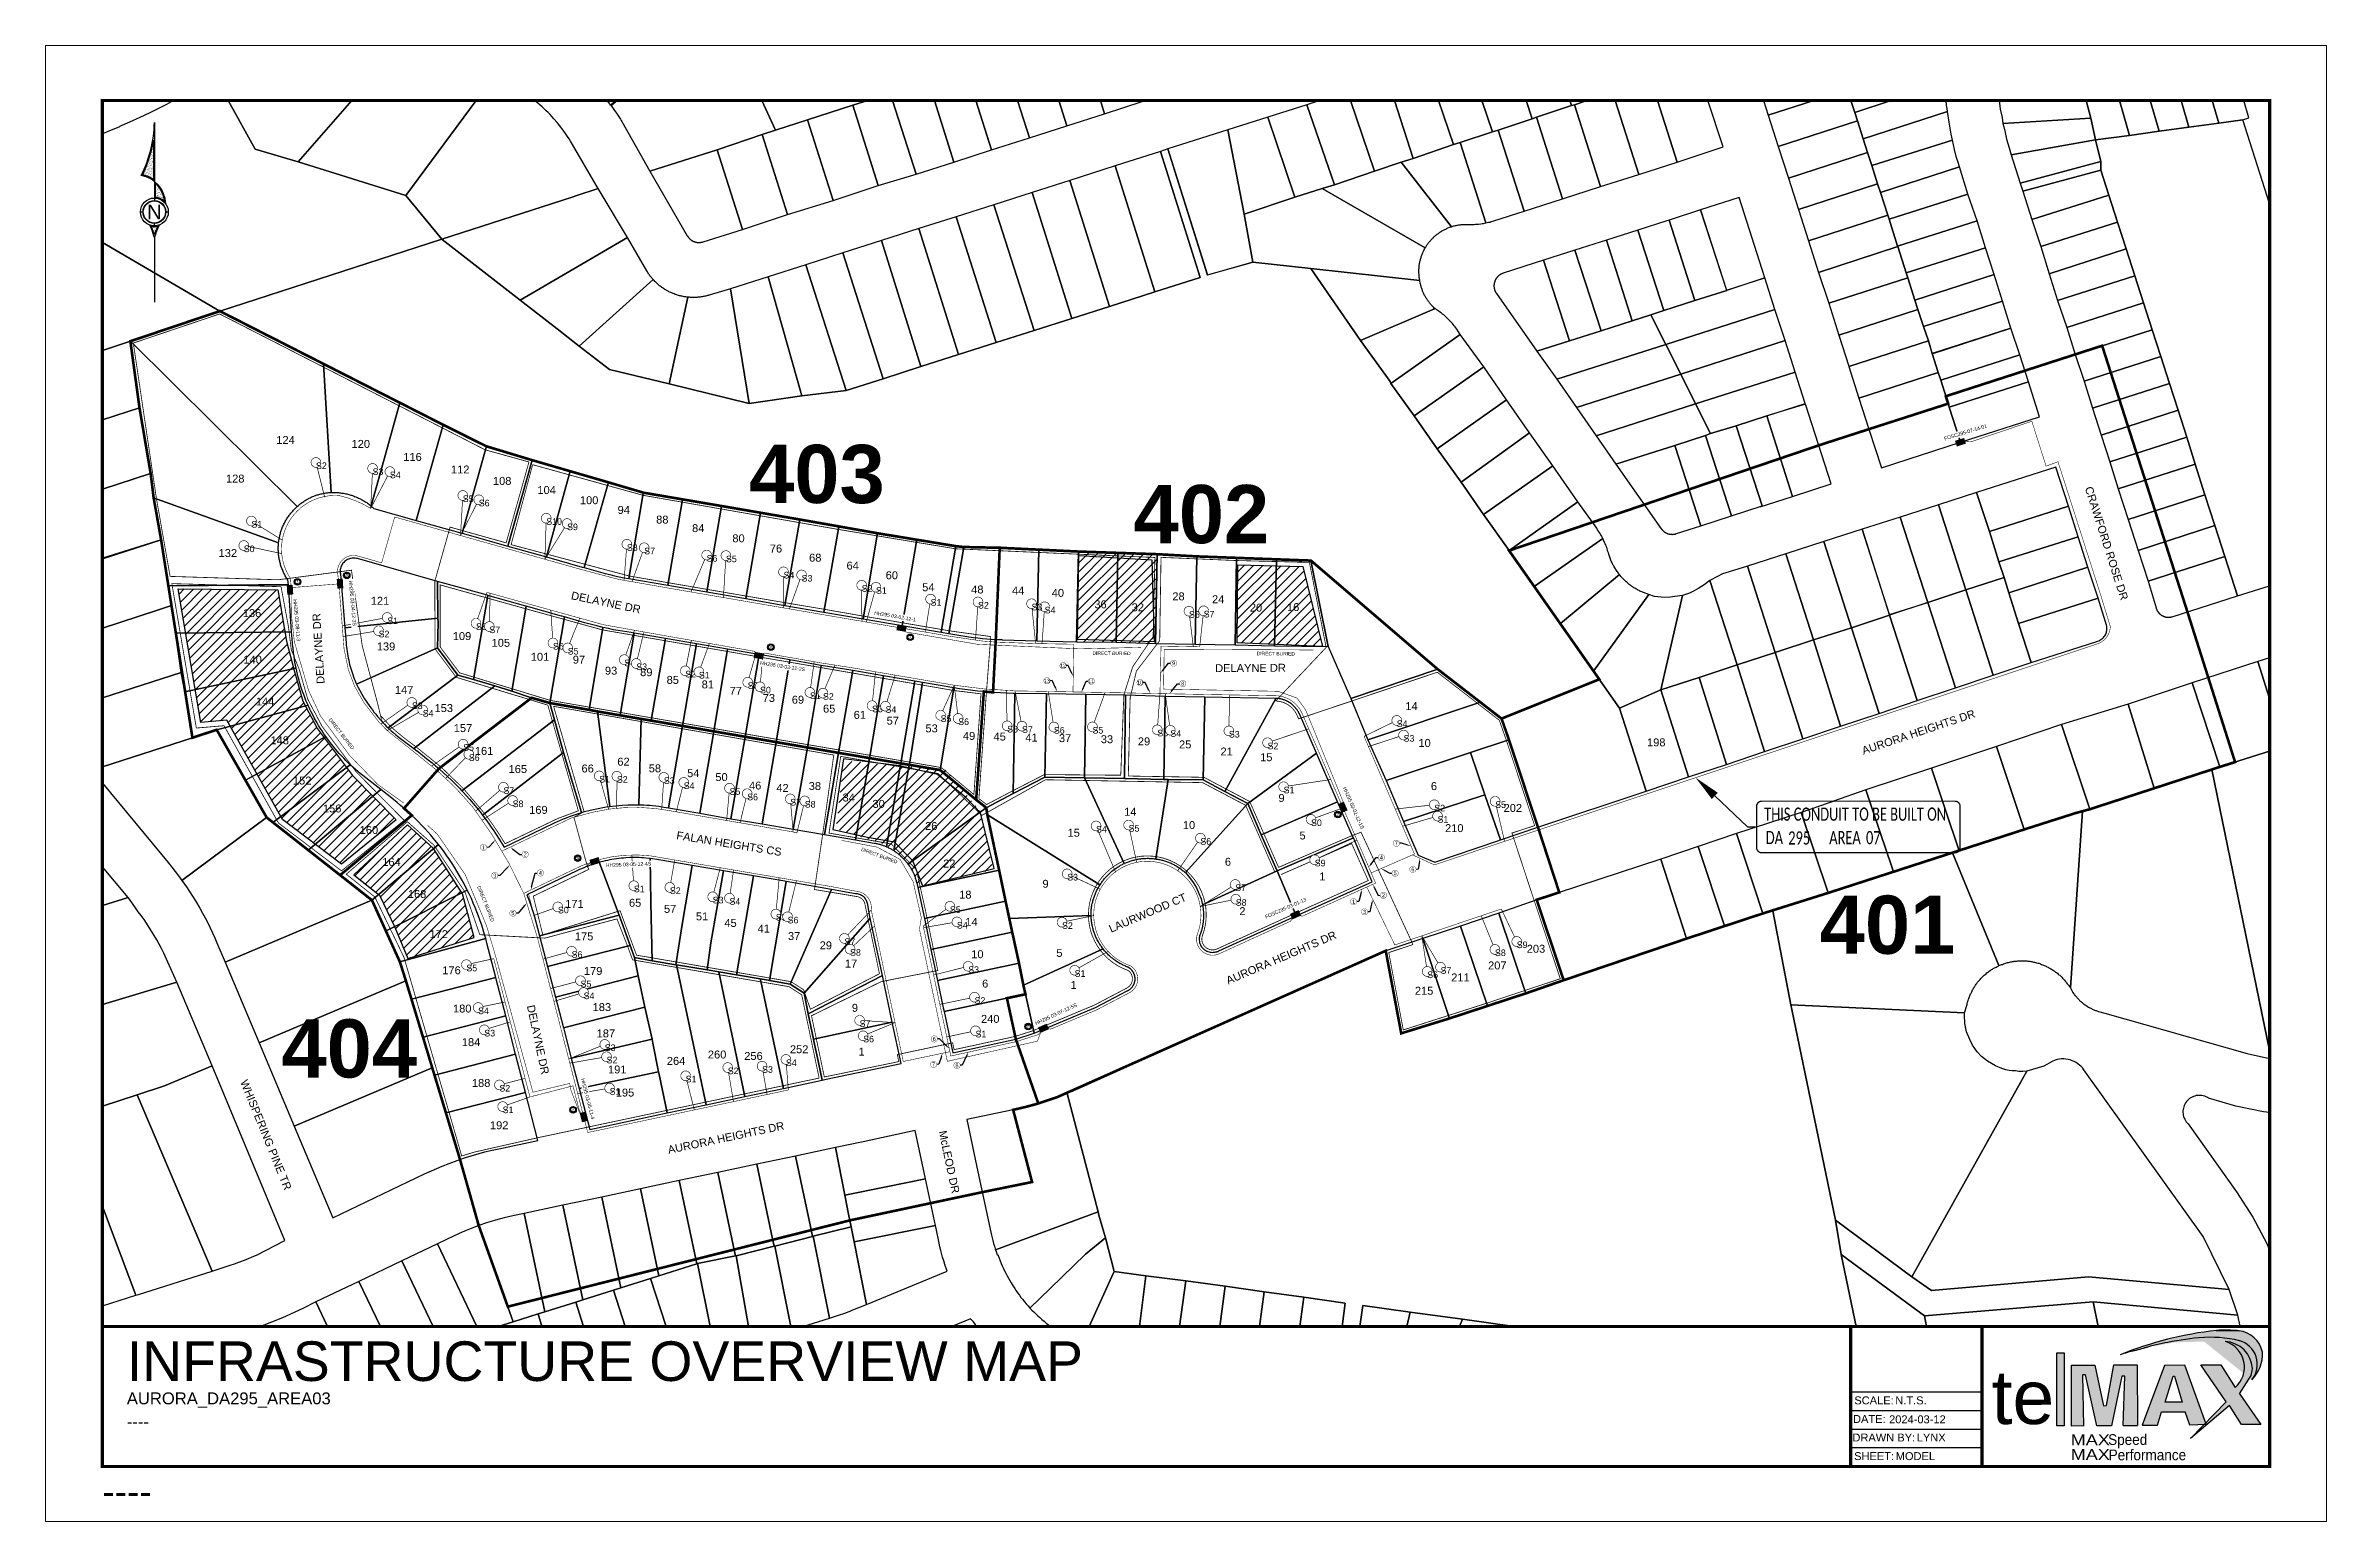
# Paper-space layout '400' of a CAD drawing. Header units: metres. Extents: x 0 to 864, y 0 to 559.
# The model-space entities are those that its viewports show. They can reach past a viewport. Long polylines and large blocks are cut down to what shows.
import ezdxf
from ezdxf import colors
from ezdxf.entities.mleader import LeaderData, LeaderLine
from ezdxf.enums import TextEntityAlignment as Align
from ezdxf.math import Vec2, Vec3

# ---------------------------------------------------------------- set-up
doc = ezdxf.new("R2018")
doc.units = ezdxf.units.M
doc.header["$LTSCALE"] = 10
doc.header["$MEASUREMENT"] = 0
doc.linetypes.add('DASHED', pattern=[0.75, 0.5, -0.25])
doc.linetypes.add('HIDDENX2', pattern=[0.75, 0.5, -0.25])
for name, color, linetype in [('Arb_Splice', 7, 'Continuous'), ('Aurora_Parcel', 252, 'Continuous'), ('Boundry FDH', 7, 'Continuous'), ('Cluster', 7, 'Continuous'), ('Conduit_Distribution_14WAY - 14_10mm', 1, 'DASHED'), ('Conduit_Drop_1Way', 6, 'Continuous'), ('Duct 0 One Way(Magenta)', 20, 'Continuous'), ('Duct 14Wway 1(Blue)', 5, 'Continuous'), ('Duct 14Wway 2(Orange)', 20, 'Continuous'), ('Duct 14Wway 3(Green)', 102, 'Continuous'), ('Duct 14Wway 4(Brown)', 27, 'Continuous'), ('Duct 14Wway 5(Slate)', 8, 'Continuous'), ('Duct 14Wway 6(White)', 7, 'Continuous'), ('Duct 14Wway 7(Red)', 1, 'Continuous'), ('Duct 14Wway 8(Black)', 250, 'Continuous'), ('Duct 14Wway 9(Yellow)', 2, 'Continuous'), ('FC-ADDRESS', 7, 'Continuous'), ('LB-STNAMES', 141, 'Continuous'), ('M-DUCT', 7, 'Continuous'), ('New telMAX 1730 HH', 102, 'Continuous'), ('New telMAX 2436 HH', 6, 'Continuous'), ('NORTH ARROW', 7, 'Continuous'), ('TBLOCK', 7, 'Continuous')]:
    doc.layers.add(name, color=color, linetype=linetype)
doc.layers.add('Bell - EXISTING', color=7, linetype='Continuous', lineweight=0, true_color=0x006e33)
doc.layers.add('VIEWPORT', color=1, linetype='Continuous', lineweight=0, plot=False)
doc.styles.add('AERIAL', font='arial.ttf', dxfattribs={"height": 2})
doc.styles.add('Annotative ArialB', font='arialbd.ttf', dxfattribs={"height": 0.75})
doc.styles.add('ARIAL', font='arial.ttf')
doc.styles.add('Legen', font='calibri.ttf')
doc.styles.get("Standard").update_dxf_attribs({"font": 'arial.ttf'})
doc.styles.add('STYLE4', font='arial.ttf')
doc.styles.add('VAULT_TEST', font='ariblk.ttf')
pattern_1 = [(45, (0, 0), (-1.767766953, 1.767766953), [])]

psp = doc.layouts.new('400')

# ---------------------------------------------------------------- texts
at = {"char_height": 22.0408, "attachment_point": 1}
for s, insert in [('{\\fArial|b1|i0|c0|p34;403}', (266.36, 407.64)), ('{\\fArial|b1|i0|c0|p34;402}', (411.94, 392.42)), ('{\\fArial|b1|i0|c0|p34;401}', (671.73, 236.95)), ('{\\fArial|b1|i0|c0|p34;404}', (89.28, 190.1))]:
    psp.add_mtext_dynamic_manual_height_columns(s, width=9.3174, gutter_width=0.441, heights=[20.66], dxfattribs=dict(at, insert=insert))

msp = doc.modelspace()

# ---------------------------------------------------------------- texts
at = {"layer": 'FC-ADDRESS', "linetype": 'Continuous', "ltscale": 1.5}
for s, p in [('124', (620810.41, 4873115.16)), ('120', (620838.9, 4873113.68)), ('116', (620858.48, 4873108.73)), ('128', (620791.36, 4873100.55)), ('112', (620876.55, 4873103.98)), ('108', (620892.44, 4873099.68)), ('104', (620909.27, 4873096.21)), ('100', (620925.37, 4873092.35)), ('94', (620939.64, 4873088.67)), ('88', (620954.24, 4873085.02)), ('84', (620967.85, 4873081.79)), ('80', (620983.1, 4873077.92)), ('76', (620997.27, 4873074.05)), ('132', (620788.56, 4873072.35)), ('68', (621012.15, 4873070.6)), ('64', (621026.32, 4873067.6)), ('60', (621041.14, 4873063.94)), ('54', (621054.98, 4873059.4)), ('48', (621073.52, 4873058.56)), ('44', (621088.98, 4873058.13)), ('40', (621104.02, 4873057.27)), ('28', (621149.69, 4873055.95)), ('121', (620846.17, 4873054.28)), ('24', (621164.72, 4873054.87)), ('109', (620877.22, 4873040.91)), ('105', (620891.93, 4873038.36)), ('139', (620848.46, 4873036.98)), ('101', (620906.76, 4873033.07)), ('97', (620922.67, 4873031.99)), ('93', (620934.84, 4873027.81)), ('89', (620948.18, 4873027.23)), ('85', (620958.21, 4873024.32)), ('81', (620971.47, 4873022.6)), ('147', (620855.32, 4873020.54)), ('153', (620870.32, 4873013.65)), ('77', (620982.07, 4873020.17)), ('73', (620994.58, 4873017.48)), ('69', (621005.6, 4873016.82)), ('65', (621017.42, 4873013.43)), ('14', (621237.92, 4873014.39)), ('157', (620877.59, 4873006.06)), ('61', (621029.01, 4873011.08)), ('57', (621041.51, 4873008.89)), ('53', (621056.2, 4873005.96)), ('161', (620885.57, 4872997.41)), ('49', (621070.39, 4873003.11)), ('45', (621081.99, 4873002.87)), ('41', (621094.04, 4873002.49)), ('37', (621106.73, 4873002.26)), ('33', (621122.6, 4873001.86)), ('29', (621136.63, 4873001.04)), ('25', (621152.23, 4872999.89)), ('21', (621167.92, 4872997.2)), ('10', (621242.86, 4873000.43)), ('198', (621329.43, 4873000.66)), ('165', (620898.37, 4872990.57)), ('66', (620925.97, 4872990.77)), ('62', (620939.54, 4872993.36)), ('58', (620951.43, 4872990.83)), ('54', (620965.97, 4872989)), ('50', (620976.65, 4872987.52)), ('15', (621182.92, 4872995.04)), ('46', (620989.4, 4872984.32)), ('42', (620999.74, 4872983.39)), ('38', (621012.01, 4872984.13)), ('9', (621189.86, 4872979.61)), ('6', (621247.58, 4872984.1)), ('169', (620906.16, 4872975.1)), ('14', (621131.42, 4872974.38)), ('10', (621153.67, 4872969.35)), ('202', (621275.12, 4872975.84)), ('15', (621110.01, 4872966.43)), ('5', (621197.82, 4872965.41)), ('210', (621252.95, 4872968.19)), ('6', (621169.58, 4872955.45)), ('9', (621100.51, 4872947.12)), ('1', (621205.33, 4872949.9)), ('171', (620919.77, 4872939.5)), ('65', (620943.94, 4872939.92)), ('57', (620957.19, 4872937.62)), ('51', (620969.29, 4872934.77)), ('18', (621068.97, 4872943)), ('2', (621175.06, 4872936.76)), ('175', (620923.46, 4872927.2)), ('45', (620980.07, 4872932.3)), ('41', (620992.65, 4872930.17)), ('37', (621004.14, 4872927.34)), ('14', (621071.33, 4872932.72)), ('29', (621016.16, 4872923.8)), ('10', (621073.54, 4872920.45)), ('5', (621105.77, 4872920.95)), ('203', (621283.88, 4872922.51)), ('176', (620873.25, 4872914.37)), ('179', (620926.89, 4872914.1)), ('17', (621025.7, 4872916.91)), ('6', (621077.67, 4872909.33)), ('1', (621111.14, 4872908.79)), ('211', (621255.27, 4872911.67)), ('207', (621269.24, 4872916.21)), ('183', (620930.18, 4872900.43)), ('9', (621028.34, 4872900.16)), ('215', (621241.52, 4872906.61)), ('180', (620877.32, 4872899.88)), ('240', (621077.25, 4872895.96)), ('184', (620880.66, 4872887.16)), ('187', (620931.7, 4872890.46)), ('252', (621004.89, 4872884.47)), ('1', (621030.86, 4872883.55)), ('191', (620936.02, 4872876.81)), ('264', (620958.28, 4872880.06)), ('260', (620973.82, 4872882.47)), ('256', (620987.59, 4872881.93)), ('188', (620884.47, 4872871.7)), ('195', (620938.94, 4872868.06)), ('192', (620891.31, 4872855.69))]:
    msp.add_text(s, height=3, dxfattribs=at).set_placement(p, align=Align.BOTTOM_LEFT)
at = {"layer": 'FC-ADDRESS'}
for s, p in [('136', (620801.21, 4873051.99)), ('36', (621122.49, 4873055.33)), ('32', (621136.63, 4873054.19)), ('20', (621181.38, 4873054.09)), ('16', (621195.44, 4873054.29)), ('140', (620801.44, 4873034.39)), ('144', (620806.18, 4873018.54)), ('148', (620811.69, 4873003.82)), ('152', (620820.21, 4872988.61)), ('34', (621027.15, 4872982.18)), ('156', (620831.55, 4872978.03)), ('30', (621038.49, 4872979.78)), ('160', (620845.48, 4872969.87)), ('26', (621058.4, 4872971.38)), ('164', (620854.02, 4872957.77)), ('22', (621065.25, 4872957.18)), ('168', (620863.72, 4872945.66)), ('172', (620871.92, 4872930.44))]:
    msp.add_text(s, height=3, dxfattribs=at).set_placement(p, align=Align.MIDDLE_CENTER)
at = {"layer": 'LB-STNAMES', "color": 7}
for s, rotation, p in [('CRAWFORD ROSE DR', 287.73087, (621495.17, 4873099.38)), ('DELAYNE DR', 93.59549, (620828.71, 4873025.3)), ('DELAYNE DR', 0.34213, (621165.9, 4873029.66)), ('AURORA HEIGHTS DR', 18.53479, (621411.37, 4872998.42)), ('AURORA HEIGHTS DR', 23.16028, (621170.84, 4872911.34)), ('WHISPERING PINE TR', 292.16742, (620796.69, 4872874.56)), ('AURORA HEIGHTS DR', 11.96671, (620959, 4872847.25)), ('McLEOD DR', 281.9805, (621061.22, 4872855.71))]:
    msp.add_text(s, height=3, rotation=rotation, dxfattribs=at).set_placement(p)
at = {"layer": 'LB-STNAMES', "color": 8}
for rotation, p in [(359.52349, (621119.44, 4873036.2)), (359.52349, (621181.63, 4873036.06)), (307.94033, (620830.12, 4873011.6)), (339.87537, (621031.74, 4872962.07)), (291.87151, (620886.43, 4872948.38))]:
    msp.add_text('DIRECT BURIED', height=1.3301, rotation=rotation, dxfattribs=at).set_placement(p)

# ---------------------------------------------------------------- blocks, each defined once
blk = doc.blocks.new('telMAX LOGO')
h = blk.add_hatch(color=256)
h.dxf.hatch_style = 1
h.paths.add_polyline_path([(-47.3, 31.7), (-52.8, 31.7), (-52.7, -22.5), (-47.3, -22.5)])
h.paths.add_polyline_path([(-33.6, 15.4), (-31.5, 15.4), (-22.9, -22.5), (-12.2, -22.5), (-4.3, 14.4), (-2.3, 14.5), (-3.5, -22.2), (7.1, -22.2), (7, 22.8), (-10.4, 22.9), (-15.9, -7.4), (-18.1, -7.6), (-24.6, 22.5), (-41.9, 22.5), (-41.9, -22.8), (-33, -22.6)])
h.paths.add_polyline_path([(10.8, -22.1), (22.2, -22.1), (25, -12.2), (42.4, -12), (42.4, -11.8), (45.8, -21.7), (57.1, -21.3), (58, -20.4), (42.4, 22.5), (27.2, 22.4)])
h.paths.add_polyline_path([(33.8, 14.3), (34.6, 14.3), (40.5, -5), (27.7, -4.9)], flags=16)
h.paths.add_polyline_path([(83.3, 1), (83.1, 1.3), (91.6, 15, 0.055229), (92.6, 20, 0.385775), (72.5, 40.2, -0.595), (79.7, 5.9), (69.1, 22.9), (54.4, 22.8), (73.1, -4.7), (58, -20.4), (58.5, -22), (75.6, -7.5), (84.4, -21.5), (98.9, -21.5)])
h = blk.add_hatch(color=152)
h.dxf.hatch_style = 1
edge = h.paths.add_edge_path()
edge.add_arc((72.3, -70.3), 118.9, 84.9842, 85.6689)
edge.add_arc((80.3, 28.1), 20.2, 87.3459, 89.4093)
edge.add_line((80.6, 48.3), (66, 48.4))
edge.add_arc((72.4, -75.9), 124.5, 92.94, 93.0387)
edge.add_arc((95.8, -219), 269.1, 96.3934, 112.0728)
edge.add_arc((27.4, -62.1), 98.1, 103.1067, 109.527, ccw=False)
edge.add_arc((-115.2, 496.7), 478.6, 284.5677, 285.4819)
edge.add_arc((55, -108.4), 150, 99.6636, 106.4508, ccw=False)
edge.add_arc((67.4, -132.3), 175.8, 94.6194, 102.3274, ccw=False)
edge.add_arc((61.4, -50.7), 94, 76.748, 95.0026, ccw=False)
edge.add_arc((78.1, 23.2), 18.2, -39.5002, 74.4326, ccw=False)
edge.add_arc((72.3, 31.2), 27.9, 315.5551, 356.066)
edge.add_line((100, 29.2), (100, 32.4))
edge.add_arc((80.3, 28.1), 20.2, 12.3313, 83.3072)
edge = h.paths.add_edge_path()
edge.add_arc((72.3, -70.3), 118.9, 84.9842, 85.6689)
edge.add_arc((80.3, 28.1), 20.2, 87.3459, 90.0561)
edge.add_line((80.3, 48.3), (64.6, 48.3))
edge.add_arc((95.8, -219), 269.1, 96.6585, 112.0728)
edge.add_arc((27.4, -62.1), 98.1, 103.1067, 109.527, ccw=False)
edge.add_arc((-115.2, 496.7), 478.6, 284.5677, 285.4819)
edge.add_arc((55, -108.4), 150, 99.6636, 106.4508, ccw=False)
edge.add_arc((67.4, -132.3), 175.8, 94.6194, 102.3274, ccw=False)
edge.add_arc((61.4, -50.7), 94, 76.748, 95.0026, ccw=False)
edge.add_arc((78.1, 23.2), 18.2, -39.5002, 74.4326, ccw=False)
edge.add_arc((72.3, 31.2), 27.9, 315.5551, 356.066)
edge.add_line((100, 29.2), (100, 32.4))
edge.add_arc((80.3, 28.1), 20.2, 12.3313, 83.3072)
h = blk.add_hatch(color=152)
h.dxf.hatch_style = 1
edge = h.paths.add_edge_path()
edge.add_arc((72.3, -70.3), 118.9, 84.9842, 85.6689)
edge.add_arc((80.3, 28.1), 20.2, 87.3459, 89.4093)
edge.add_line((80.6, 48.3), (66, 48.4))
edge.add_arc((72.4, -75.9), 124.5, 92.94, 93.0387)
edge.add_arc((95.8, -219), 269.1, 96.3934, 112.0728)
edge.add_arc((27.4, -62.1), 98.1, 103.1067, 109.527, ccw=False)
edge.add_arc((-115.2, 496.7), 478.6, 284.5677, 285.4819)
edge.add_arc((55, -108.4), 150, 99.6636, 106.4508, ccw=False)
edge.add_arc((67.4, -132.3), 175.8, 94.6194, 102.3274, ccw=False)
edge.add_arc((61.4, -50.7), 94, 76.748, 95.0026, ccw=False)
edge.add_arc((78.1, 23.2), 18.2, -39.5002, 74.4326, ccw=False)
edge.add_arc((72.3, 31.2), 27.9, 315.5551, 362.1277)
edge.add_arc((80.3, 28.1), 20.2, 11.6537, 83.3072)
at = {"true_color": 0x3550b1}
h = blk.add_hatch(color=175, dxfattribs=at)
h.dxf.hatch_style = 1
h.paths.add_polyline_path([(65.8, 48.4), (82.7, 48.1, 0.035557)])
h = blk.add_hatch(color=256)
h.dxf.hatch_style = 1
h.paths.add_polyline_path([(58.3, -21.2), (58, -20.4), (57.1, -21.3)])
at = {"color": 175, "true_color": 0x3550b1}
blk.add_line((66, 48.4), (80.8, 48.3), dxfattribs=at)
for p, q in [((54.4, 22.8), (69.1, 22.9)), ((69.1, 22.9), (79.7, 5.9)), ((83.1, 1.3), (91.6, 15)), ((-3.5, -22.2), (7.1, -22.2))]:
    blk.add_line(p, q)
blk.add_lwpolyline([(65.8, 48.4), (82.7, 48.1)], dxfattribs=at)
for points in [[(-52.8, 31.7), (-47.3, 31.7), (-47.3, -22.5), (-52.7, -22.5)], [(22.2, -22.1), (25, -12.2), (42.4, -12), (42.4, -11.8), (45.8, -21.7), (58.3, -21.2), (42.4, 22.5), (27.2, 22.4), (10.8, -22.1)]]:
    blk.add_lwpolyline(points, close=True)
for points in [[(-33, -22.6), (-41.9, -22.8), (-41.9, 22.5), (-24.6, 22.5), (-18.1, -7.6), (-15.9, -7.4), (-10.4, 22.9), (7, 22.8), (7.1, -22.2)], [(46.7, -32), (73.1, -4.7), (54.4, 22.8), (69.1, 22.9), (79.7, 5.9)], [(-3.5, -22.2), (-2.3, 14.5), (-4.3, 14.4), (-12.2, -22.5), (-22.9, -22.5), (-31.5, 15.4), (-33.6, 15.4), (-33, -22.7)], [(27.7, -5), (33.8, 14.3), (34.6, 14.3), (40.5, -5), (27.7, -4.9)], [(83.1, 1.3), (83.3, 1), (98.9, -21.5), (84.4, -21.5), (75.6, -7.5), (46.7, -32)], [(57.1, -21.3), (58, -20.4), (58.3, -21.2), (57.1, -21.3)]]:
    blk.add_lwpolyline(points)
at = {"color": 152}
for centre, radius, start, end in [((95.8, -219), 269.1, 96.3934, 112.126), ((-115.2, 496.7), 478.6, 284.5677, 285.8776), ((55, -108.4), 150, 99.6636, 106.4508), ((67.4, -132.3), 175.8, 93.7387, 102.3274), ((61.4, -50.7), 94, 76.6735, 95.0026), ((78.1, 23.2), 18.2, 320.4998, 75.6745), ((80.3, 28.1), 20.2, 11.6537, 83.3072), ((27.4, -62.1), 98.1, 103.1067, 109.6957), ((72.3, 31.2), 27.9, 315.5551, 2.1277)]:
    blk.add_arc(centre, radius, start, end, dxfattribs=at)
at = {"color": 175, "true_color": 0x3550b1}
for centre, radius, start, end in [((72.3, -70.3), 118.9, 84.9425, 93.1299), ((80.3, 28.1), 20.2, 87.3459, 89.3539)]:
    blk.add_arc(centre, radius, start, end, dxfattribs=at)
for centre, radius, start, end in [((66.8, 21.1), 19.9, 310.3462, 73.3567), ((71.4, 19), 21.2, 2.6944, 87.0759), ((69.8, 22.1), 22.9, 342.0148, 354.7539)]:
    blk.add_arc(centre, radius, start, end)
at = {"style": 'AERIAL'}
blk.add_text('te', height=40, rotation=0.0561, dxfattribs=at).set_placement((-101.2, -21.2))
at = {"color": 152, "style": 'AERIAL'}
for s, width, p in [('MAX', 1.2, (-42.4, -36.9)), ('Speed', 0.9, (-14.6, -36.7)), ('MAX', 1.2, (-42.4, -47.8)), ('Performance', 0.9, (-14.2, -48.1))]:
    blk.add_text(s, height=8, rotation=0.0561, dxfattribs=dict(at, width=width)).set_placement(p)
blk = doc.blocks.new('*U268')
at = {"color": 7, "const_width": 1.21}
blk.add_lwpolyline([(21.5, 538.03), (842.1, 538.03), (842.1, 20.78), (21.5, 20.78)], close=True, dxfattribs=at)
for points in [[(21.5, 73.78), (842.1, 73.78)], [(683.47, 20.78), (683.47, 73.66)], [(733.21, 73.78), (733.21, 20.78)]]:
    blk.add_lwpolyline(points, dxfattribs=at)
for points in [[(733.28, 48.92), (683.47, 48.92)], [(733.28, 41.88), (683.47, 41.88)], [(733.28, 34.85), (683.47, 34.85)], [(733.28, 27.81), (683.47, 27.81)]]:
    blk.add_lwpolyline(points)
at = {"layer": 'VIEWPORT'}
blk.add_lwpolyline([(0, 558.8), (863.6, 558.8), (863.6, 0), (0, 0)], close=True, dxfattribs=at)
at = {"xscale": 0.5095222538008198, "yscale": 0.5095222538008198, "zscale": 0.5095222538008198}
blk.add_blockref('telMAX LOGO', (788.4, 47.64), dxfattribs=at)
at = {"ltscale": 1.5, "attachment_point": 1, "style": 'STYLE4'}
for s, insert, char_height in [('AURORA_DA295_AREA03', (30.75, 48.83), 4.5), ('2024-03-12', (698.02, 40.14), 3)]:
    blk.add_mtext(s, dxfattribs=dict(at, insert=insert, char_height=char_height))
at = {"color": 1, "insert": (21.5, 16.26), "char_height": 10, "attachment_point": 1}
blk.add_mtext('----', dxfattribs=at)
at = {"layer": 'TBLOCK', "color": 7}
for s, p in [('SCALE:', (699.76, 47.32)), ('DATE:', (696.7, 40.28)), ('DRAWN BY:', (707.89, 33.25)), ('SHEET:', (699.92, 26.21))]:
    blk.add_text(s, height=3, dxfattribs=at).set_placement(p, align=Align.TOP_RIGHT)
at = {"layer": 'TBLOCK', "color": 7, "insert": (30.75, 39.96), "char_height": 4.5, "width": 696.9712, "attachment_point": 1}
blk.add_mtext('----', dxfattribs=at)
at = {"layer": 'TBLOCK', "color": 7, "insert": (700.53, 26.21), "char_height": 3, "attachment_point": 1}
blk.add_mtext('MODEL', dxfattribs=at)
at = {"layer": 'TBLOCK', "color": 7, "style": 'ARIAL'}
blk.add_attdef('KeyName', text='', height=15, dxfattribs=at).set_placement((30.75, 68.16), align=Align.TOP_LEFT)
at = {"layer": 'TBLOCK', "color": 7}
for tag, p in [('keySCALE', (700.36, 47.32)), ('KeyDRAWN_BY', (708.5, 33.25))]:
    blk.add_attdef(tag, text='', height=3, dxfattribs=at).set_placement(p, align=Align.TOP_LEFT)
blk = doc.blocks.new('*U100')
for points in [[(-9.75, 0), (-34.23, 0)], [(-8.18, 0.09), (-8.18, 0.09)], [(-7.49, 0.22), (-7.49, 0.22)], [(-7.07, 0.35), (-7.07, 0.35)], [(-7.07, 0.17), (-7.07, 0.17)], [(-7.02, 0.44), (-7.02, 0.44)], [(-6.55, 0.13), (-6.55, 0.13)], [(-6.32, 0.79), (-6.32, 0.79)], [(-6.15, 0.78), (-6.15, 0.78)], [(-6, 0.23), (-6, 0.23)], [(-5.95, 0.24), (-5.95, 0.24)], [(-5.93, 0.43), (-5.93, 0.43)], [(-5.87, 0.03), (-5.87, 0.03)], [(-5.86, 0.22), (-5.86, 0.22)], [(-5.81, 0.31), (-5.81, 0.31)], [(-5.77, 0.34), (-5.77, 0.34)], [(-5.54, 1), (-5.54, 1)], [(-5.53, 0.8), (-5.53, 0.8)], [(-5.26, 0), (-4.32, 0)], [(23.72, 0.65), (23.72, 0.65)], [(23.82, 0.37), (23.82, 0.37)], [(23.99, 0.84), (23.99, 0.84)], [(24.1, 0.86), (24.1, 0.86)], [(24.1, 0.37), (24.1, 0.37)], [(24.69, 0.69), (24.69, 0.69)], [(24.88, 0.57), (24.88, 0.57)], [(24.91, 0.51), (24.91, 0.51)], [(25.3, 0.33), (25.3, 0.33)], [(26.21, 0.33), (26.21, 0.33)], [(-8.11, -0.12), (-8.11, -0.12)], [(-7.33, -0.08), (-7.33, -0.08)], [(-7.31, -0.08), (-7.31, -0.08)], [(-6.95, -0.34), (-6.95, -0.34)], [(-6.88, -0.14), (-6.88, -0.14)], [(-6.86, -0.37), (-6.86, -0.37)], [(-6.8, -0.51), (-6.8, -0.51)], [(-6.79, -0.58), (-6.79, -0.58)], [(-6.38, -0.7), (-6.38, -0.7)], [(-6.25, -0.48), (-6.25, -0.48)], [(-6.1, -0.21), (-6.1, -0.21)], [(-6.03, -0.3), (-6.03, -0.3)], [(-5.75, -0.29), (-5.75, -0.29)], [(-5.71, -1.04), (-5.71, -1.04)], [(-5.64, -0.84), (-5.64, -0.84)], [(-5.55, -0.82), (-5.55, -0.82)], [(-5.53, -0.71), (-5.53, -0.71)]]:
    blk.add_lwpolyline(points)
for points in [[(-9.75, 0, 0.044268), (-4.95, 1.76)], [(-8.62, 0, 0.029067), (-5.44, 1.19)], [(-5.44, 1.19, 0.108002), (-5.44, -1.19)], [(-4.95, -1.76, 0.044268), (-9.75, 0)], [(-5.44, -1.19, 0.029067), (-8.62, 0)]]:
    blk.add_lwpolyline(points, format="xyb")
at = {"layer": 'NORTH ARROW', "color": 7}
for points in [[(0, 5.26), (0, 4.32)], [(33.82, 0), (4.32, 0)], [(5.26, 0), (4.32, 0)], [(27.13, 0.31), (12.21, 0.31)], [(12.34, 0.4), (12.34, 0.4)], [(12.82, 0.82), (12.82, 0.82)], [(13.06, 1.55), (13.06, 1.55)], [(13.07, 1.53), (13.07, 1.53)], [(13.14, 1.72), (13.14, 1.72)], [(13.18, 0.87), (13.18, 0.87)], [(13.26, 1.01), (13.26, 1.01)], [(13.34, 0.81), (13.34, 0.81)], [(13.42, 2.46), (13.42, 2.46)], [(13.44, 0.45), (13.44, 0.45)], [(13.46, 0.49), (13.46, 0.49)], [(13.47, 2.55), (13.47, 2.55)], [(13.47, 1.48), (13.47, 1.48)], [(13.54, 0.39), (13.54, 0.39)], [(13.72, 2.12), (13.72, 2.12)], [(13.73, 0.42), (13.73, 0.42)], [(13.75, 3.04), (13.75, 3.04)], [(13.76, 1.38), (13.76, 1.38)], [(13.78, 2.69), (13.78, 2.69)], [(13.82, 0.88), (13.82, 0.88)], [(13.86, 2.48), (13.86, 2.48)], [(13.96, 2.78), (13.96, 2.78)], [(13.96, 1.08), (13.96, 1.08)], [(13.98, 2.16), (13.98, 2.16)], [(13.99, 3.47), (13.99, 3.47)], [(14.01, 2.09), (14.01, 2.09)], [(14.04, 3.56), (14.04, 3.56)], [(14.06, 1.31), (14.06, 1.31)], [(14.08, 2.29), (14.08, 2.29)], [(14.11, 1.4), (14.11, 1.4)], [(14.12, 4.48), (14.12, 4.48)], [(14.18, 1.62), (14.18, 1.62)], [(14.24, 3.39), (14.24, 3.39)], [(14.25, 1.69), (14.25, 1.69)], [(14.25, 1.42), (14.25, 1.42)], [(14.3, 4.36), (14.3, 4.36)], [(14.31, 0.82), (14.31, 0.82)], [(14.32, 4.05), (14.32, 4.05)], [(14.37, 1.1), (14.37, 1.1)], [(14.38, 4.15), (14.38, 4.15)], [(14.38, 1.02), (14.38, 1.02)], [(14.39, 1.9), (14.39, 1.9)], [(14.41, 3.22), (14.41, 3.22)], [(14.5, 4.03), (14.5, 4.03)], [(14.5, 3.83), (14.5, 3.83)], [(14.5, 2.33), (14.5, 2.33)], [(14.51, 0.62), (14.51, 0.62)], [(14.58, 0.56), (14.58, 0.56)], [(14.63, 2.33), (14.63, 2.33)], [(14.65, 0.35), (14.65, 0.35)], [(14.66, 3.93), (14.66, 3.93)], [(14.68, 2.42), (14.68, 2.42)], [(14.7, 3.29), (14.7, 3.29)], [(14.71, 1.95), (14.71, 1.95)], [(14.73, 4.12), (14.73, 4.12)], [(14.73, 2.99), (14.73, 2.99)], [(14.74, 1.28), (14.74, 1.28)], [(14.77, 3.09), (14.77, 3.09)], [(14.89, 2.77), (14.89, 2.77)], [(14.96, 2.91), (14.96, 2.91)], [(14.96, 2.66), (14.96, 2.66)], [(15, 0.68), (15, 0.68)], [(15.02, 3.6), (15.02, 3.6)], [(15.03, 2.85), (15.03, 2.85)], [(15.03, 1.89), (15.03, 1.89)], [(15.03, 0.75), (15.03, 0.75)], [(15.1, 2.23), (15.1, 2.23)], [(15.17, 2.02), (15.17, 2.02)], [(15.2, 3.34), (15.2, 3.34)], [(15.26, 3.43), (15.26, 3.43)], [(15.26, 1.39), (15.26, 1.39)], [(15.27, 1.18), (15.27, 1.18)], [(15.28, 2.53), (15.28, 2.53)], [(15.29, 1.7), (15.29, 1.7)], [(15.29, 0.83), (15.29, 0.83)], [(15.32, 1.59), (15.32, 1.59)], [(15.32, 1.27), (15.32, 1.27)], [(15.36, 3.78), (15.36, 3.78)], [(15.49, 1.17), (15.49, 1.17)], [(15.51, 3.19), (15.51, 3.19)], [(15.52, 1.49), (15.52, 1.49)], [(15.57, 0.96), (15.57, 0.96)], [(15.6, 1.77), (15.6, 1.77)], [(15.62, 0.32), (15.62, 0.32)], [(15.65, 2.51), (15.65, 2.51)], [(15.69, 3.7), (15.69, 3.7)], [(15.69, 0.64), (15.69, 0.64)], [(15.81, 3.38), (15.81, 3.38)], [(15.81, 2.1), (15.81, 2.1)], [(15.81, 0.4), (15.81, 0.4)], [(15.85, 2.2), (15.85, 2.2)], [(15.9, 3.22), (15.9, 3.22)], [(15.9, 2.29), (15.9, 2.29)], [(15.95, 1.24), (15.95, 1.24)], [(15.97, 3.42), (15.97, 3.42)], [(16.01, 2.84), (16.01, 2.84)], [(16.06, 2.74), (16.06, 2.74)], [(16.07, 1.04), (16.07, 1.04)], [(16.09, 2.63), (16.09, 2.63)], [(16.17, 2.78), (16.17, 2.78)], [(16.2, 1.95), (16.2, 1.95)], [(16.21, 2.31), (16.21, 2.31)], [(16.24, 0.62), (16.24, 0.62)], [(16.27, 2.15), (16.27, 2.15)], [(16.29, 3.4), (16.29, 3.4)], [(16.3, 1.7), (16.3, 1.7)], [(16.41, 1.78), (16.41, 1.78)], [(16.42, 3.21), (16.42, 3.21)], [(16.47, 3.3), (16.47, 3.3)], [(16.49, 1.57), (16.49, 1.57)], [(16.49, 1.05), (16.49, 1.05)], [(16.5, 0.68), (16.5, 0.68)], [(16.54, 1.14), (16.54, 1.14)], [(16.57, 0.88), (16.57, 0.88)], [(16.59, 2.31), (16.59, 2.31)], [(16.59, 0.61), (16.59, 0.61)], [(16.6, 3.08), (16.6, 3.08)], [(16.61, 1.25), (16.61, 1.25)], [(16.81, 0.71), (16.81, 0.71)], [(16.82, 1.64), (16.82, 1.64)], [(16.84, 2.95), (16.84, 2.95)], [(16.85, 1.25), (16.85, 1.25)], [(16.89, 1.81), (16.89, 1.81)], [(16.89, 0.51), (16.89, 0.51)], [(17.06, 2.07), (17.06, 2.07)], [(17.08, 1.91), (17.08, 1.91)], [(17.11, 2.16), (17.11, 2.16)], [(17.13, 2.92), (17.13, 2.92)], [(17.14, 2.52), (17.14, 2.52)], [(17.19, 0.54), (17.19, 0.54)], [(17.21, 2.72), (17.21, 2.72)], [(17.33, 2.38), (17.33, 2.38)], [(17.37, 2.52), (17.37, 2.52)], [(17.37, 0.81), (17.37, 0.81)], [(17.39, 2.65), (17.39, 2.65)], [(17.41, 2.18), (17.41, 2.18)], [(17.44, 1.25), (17.44, 1.25)], [(17.46, 0.49), (17.46, 0.49)], [(17.51, 1.45), (17.51, 1.45)], [(17.53, 1.86), (17.53, 1.86)], [(17.63, 1.45), (17.63, 1.45)], [(17.7, 0.92), (17.7, 0.92)], [(17.73, 1.32), (17.73, 1.32)], [(17.75, 1.01), (17.75, 1.01)], [(17.81, 1.12), (17.81, 1.12)], [(17.84, 2.37), (17.84, 2.37)], [(17.86, 2.11), (17.86, 2.11)], [(17.86, 0.41), (17.86, 0.41)], [(17.93, 0.79), (17.93, 0.79)], [(18.03, 1.51), (18.03, 1.51)], [(18.13, 1.11), (18.13, 1.11)], [(18.15, 2.72), (18.15, 2.72)], [(18.15, 1.02), (18.15, 1.02)], [(18.27, 1.94), (18.27, 1.94)], [(18.32, 2.03), (18.32, 2.03)], [(18.38, 1.82), (18.38, 1.82)], [(18.41, 1.66), (18.41, 1.66)], [(18.45, 2.47), (18.45, 2.47)], [(18.45, 2.01), (18.45, 2.01)], [(18.6, 2.52), (18.6, 2.52)], [(18.64, 2.32), (18.64, 2.32)], [(18.64, 0.62), (18.64, 0.62)], [(18.65, 1.93), (18.65, 1.93)], [(18.67, 0.36), (18.67, 0.36)], [(18.68, 0.55), (18.68, 0.55)], [(18.73, 1.72), (18.73, 1.72)], [(18.75, 0.74), (18.75, 0.74)], [(18.85, 1.4), (18.85, 1.4)], [(18.91, 0.79), (18.91, 0.79)], [(18.93, 1.23), (18.93, 1.23)], [(18.96, 0.88), (18.96, 0.88)], [(19.05, 0.87), (19.05, 0.87)], [(19.08, 1.67), (19.08, 1.67)], [(19.12, 0.66), (19.12, 0.66)], [(19.19, 1.87), (19.19, 1.87)], [(19.24, 1.38), (19.24, 1.38)], [(19.24, 0.34), (19.24, 0.34)], [(19.37, 0.4), (19.37, 0.4)], [(19.42, 0.82), (19.42, 0.82)], [(19.49, 1.81), (19.49, 1.81)], [(19.54, 1.9), (19.54, 1.9)], [(19.62, 1.11), (19.62, 1.11)], [(19.69, 1.31), (19.69, 1.31)], [(19.71, 1.44), (19.71, 1.44)], [(19.77, 2.01), (19.77, 2.01)], [(19.97, 1.47), (19.97, 1.47)], [(19.97, 0.37), (19.97, 0.37)], [(20.04, 1.27), (20.04, 1.27)], [(20.13, 0.66), (20.13, 0.66)], [(20.16, 0.95), (20.16, 0.95)], [(20.18, 0.75), (20.18, 0.75)], [(20.2, 1.03), (20.2, 1.03)], [(20.32, 0.97), (20.32, 0.97)], [(20.36, 0.41), (20.36, 0.41)], [(20.46, 1.25), (20.46, 1.25)], [(20.49, 1.64), (20.49, 1.64)], [(20.57, 1.68), (20.57, 1.68)], [(20.7, 1.68), (20.7, 1.68)], [(20.75, 1.77), (20.75, 1.77)], [(20.75, 0.58), (20.75, 0.58)], [(20.87, 0.41), (20.87, 0.41)], [(20.94, 0.61), (20.94, 0.61)], [(20.98, 1.24), (20.98, 1.24)], [(21.08, 1.56), (21.08, 1.56)], [(21.26, 1.53), (21.26, 1.53)], [(21.28, 1.02), (21.28, 1.02)], [(21.34, 0.53), (21.34, 0.53)], [(21.36, 0.81), (21.36, 0.81)], [(21.39, 0.63), (21.39, 0.63)], [(21.48, 0.49), (21.48, 0.49)], [(21.53, 0.79), (21.53, 0.79)], [(21.67, 1.12), (21.67, 1.12)], [(21.76, 1.45), (21.76, 1.45)], [(21.81, 0.97), (21.81, 0.97)], [(21.88, 1.17), (21.88, 1.17)], [(22.06, 0.36), (22.06, 0.36)], [(22.31, 1), (22.31, 1)], [(22.4, 1.1), (22.4, 1.1)], [(22.5, 0.83), (22.5, 0.83)], [(22.55, 0.4), (22.55, 0.4)], [(22.6, 0.56), (22.6, 0.56)], [(22.61, 0.5), (22.61, 0.5)], [(22.68, 0.36), (22.68, 0.36)], [(22.83, 0.56), (22.83, 0.56)], [(22.88, 0.99), (22.88, 0.99)], [(23.12, 0.47), (23.12, 0.47)], [(23.6, 0.97), (23.6, 0.97)], [(23.61, 0.77), (23.61, 0.77)], [(0, -4.32), (0, -5.26)], [(4.38, -3.78), (4.38, -3.78)], [(4.57, -3.56), (4.57, -3.56)], [(4.59, -3.4), (4.59, -3.4)], [(4.64, -3.37), (4.64, -3.37)], [(4.67, -3.61), (4.67, -3.61)], [(4.89, -3.53), (4.89, -3.53)], [(5.13, -3.1), (5.13, -3.1)], [(5.16, -3.57), (5.16, -3.57)], [(5.18, -3.01), (5.18, -3.01)], [(5.31, -2.26), (5.31, -2.26)], [(5.39, -2.91), (5.39, -2.91)], [(5.46, -2.52), (5.46, -2.52)], [(5.51, -2.79), (5.51, -2.79)], [(5.52, -3), (5.52, -3)], [(10.92, -0.31), (5.56, -0.31)], [(5.59, -2.8), (5.59, -2.8)], [(5.59, -3), (5.59, -3)], [(5.62, -0.61), (5.62, -0.61)], [(5.68, -0.6), (5.68, -0.6)], [(5.68, -2.3), (5.68, -2.3)], [(5.7, -2.09), (5.7, -2.09)], [(5.71, -3.32), (5.71, -3.32)], [(5.76, -2), (5.76, -2)], [(5.83, -0.58), (5.83, -0.58)], [(5.91, -1.87), (5.91, -1.87)], [(5.94, -1.66), (5.94, -1.66)], [(5.94, -3.36), (5.94, -3.36)], [(6.03, -1.12), (6.03, -1.12)], [(6.03, -1.51), (6.03, -1.51)], [(6.11, -1.33), (6.11, -1.33)], [(6.16, -1.16), (6.16, -1.16)], [(6.17, -1), (6.17, -1)], [(6.17, -2.7), (6.17, -2.7)], [(6.21, -3.14), (6.21, -3.14)], [(6.23, -0.97), (6.23, -0.97)], [(6.23, -1.65), (6.23, -1.65)], [(6.28, -1.08), (6.28, -1.08)], [(6.33, -0.99), (6.33, -0.99)], [(6.35, -3.23), (6.35, -3.23)], [(6.4, -3.14), (6.4, -3.14)], [(6.43, -2.18), (6.43, -2.18)], [(6.46, -0.39), (6.46, -0.39)], [(6.46, -2.09), (6.46, -2.09)], [(6.46, -2.43), (6.46, -2.43)], [(6.51, -2.39), (6.51, -2.39)], [(6.53, -2.24), (6.53, -2.24)], [(6.61, -0.49), (6.61, -0.49)], [(6.63, -2.71), (6.63, -2.71)], [(6.68, -2.65), (6.68, -2.65)], [(6.72, -1.45), (6.72, -1.45)], [(6.72, -3.15), (6.72, -3.15)], [(6.86, -1.31), (6.86, -1.31)], [(6.92, -2.22), (6.92, -2.22)], [(6.95, -0.51), (6.95, -0.51)], [(6.95, -0.79), (6.95, -0.79)], [(6.95, -2.5), (6.95, -2.5)], [(6.97, -2.13), (6.97, -2.13)], [(7.03, -0.72), (7.03, -0.72)], [(7.11, -0.6), (7.11, -0.6)], [(7.15, -1.04), (7.15, -1.04)], [(7.15, -2.58), (7.15, -2.58)], [(7.18, -0.4), (7.18, -0.4)], [(7.24, -1.88), (7.24, -1.88)], [(7.25, -1.64), (7.25, -1.64)], [(7.35, -1.57), (7.35, -1.57)], [(7.4, -1.87), (7.4, -1.87)], [(7.42, -1.78), (7.42, -1.78)], [(7.47, -1.67), (7.47, -1.67)], [(7.49, -1.21), (7.49, -1.21)], [(7.5, -1.24), (7.5, -1.24)], [(7.54, -1.11), (7.54, -1.11)], [(7.54, -2.1), (7.54, -2.1)], [(7.73, -0.58), (7.73, -0.58)], [(7.73, -2.29), (7.73, -2.29)], [(7.75, -2.64), (7.75, -2.64)], [(7.8, -0.74), (7.8, -0.74)], [(7.82, -0.62), (7.82, -0.62)], [(8.02, -1.68), (8.02, -1.68)], [(8.07, -0.43), (8.07, -0.43)], [(8.1, -2.01), (8.1, -2.01)], [(8.13, -2.35), (8.13, -2.35)], [(8.18, -2.26), (8.18, -2.26)], [(8.27, -0.97), (8.27, -0.97)], [(8.28, -1.04), (8.28, -1.04)], [(8.34, -1.17), (8.34, -1.17)], [(8.35, -1.3), (8.35, -1.3)], [(8.42, -1.1), (8.42, -1.1)], [(8.46, -1.49), (8.46, -1.49)], [(8.46, -1.77), (8.46, -1.77)], [(8.51, -0.38), (8.51, -0.38)], [(8.51, -2.08), (8.51, -2.08)], [(8.66, -2.03), (8.66, -2.03)], [(8.7, -1.34), (8.7, -1.34)], [(8.75, -1.24), (8.75, -1.24)], [(8.8, -1.47), (8.8, -1.47)], [(9.03, -0.75), (9.03, -0.75)], [(9.04, -1.45), (9.04, -1.45)], [(9.05, -0.83), (9.05, -0.83)], [(9.19, -0.36), (9.19, -0.36)], [(9.26, -0.56), (9.26, -0.56)], [(9.28, -0.32), (9.28, -0.32)], [(9.29, -0.74), (9.29, -0.74)], [(9.36, -0.54), (9.36, -0.54)], [(9.38, -0.88), (9.38, -0.88)], [(9.58, -1.26), (9.58, -1.26)], [(9.58, -1.42), (9.58, -1.42)], [(9.83, -0.62), (9.83, -0.62)], [(9.99, -0.88), (9.99, -0.88)], [(10.25, -0.88), (10.25, -0.88)], [(10.49, -0.45), (10.49, -0.45)], [(10.54, -0.36), (10.54, -0.36)], [(10.61, -0.41), (10.61, -0.41)]]:
    blk.add_lwpolyline(points, dxfattribs=at)
for points in [[(3.08, -4.26, 0.35703), (13.83, 5)], [(12.21, 0.31, 0.10095), (14.06, 4.53)], [(13.83, 5, 0.111993), (33.82, 0)], [(14.06, 4.53, 0.073628), (27.13, 0.31)], [(3.99, -3.88, 0.185038), (10.92, -0.31)], [(3.99, -3.88, 0.180786), (5.56, -0.31)]]:
    blk.add_lwpolyline(points, format="xyb", dxfattribs=at)
for radius in [5.26, 4.32, 4.21]:
    blk.add_circle((0, 0), radius, dxfattribs=at)
at = {"layer": 'NORTH ARROW', "color": 7, "style": 'ARIAL'}
blk.add_text('N', height=5.5, rotation=270.1388, dxfattribs=at).set_placement((0, 0), align=Align.MIDDLE_CENTER)
blk = doc.blocks.new('*U64')
h = blk.add_hatch(color=256)
h.dxf.hatch_style = 1
h.paths.add_polyline_path([(-1.8, 0.44), (1.2, 1.4), (1.8, -0.44), (-1.2, -1.4)])
at = {"linetype": 'Continuous'}
blk.add_wipeout([(-5.71, -0.03), (-6.35, 2.08), (6.98, 6.15), (7.62, 4.04)], dxfattribs=at)
h = blk.add_hatch(color=6)
h.dxf.hatch_style = 1
h.paths.add_polyline_path([(-1.8, 0.44), (1.2, 1.4), (1.8, -0.44), (-1.2, -1.4)])
at = {"color": 7, "const_width": 0.12}
blk.add_lwpolyline([(-1.8, 0.44), (1.2, 1.4), (1.8, -0.44), (-1.2, -1.4)], close=True, dxfattribs=at)
at = {"color": 255, "style": 'VAULT_TEST', "width": 0.75}
blk.add_text('HH', height=1.406, rotation=17.78122, dxfattribs=at).set_placement((0, 0), align=Align.MIDDLE_CENTER)
at = {"color": 7, "linetype": 'Continuous', "style": 'ARIAL', "flags": 1}
for tag, p in [('ADDRESS', (-7.72, 8.09)), ('SECTION', (-7.18, 6.33)), ('FIBER_COUNT', (-6.59, 4.41)), ('LENGTH', (-6.01, 2.51))]:
    blk.add_attdef(tag, p, '', height=1.25, rotation=16.97815, dxfattribs=at)
at = {"color": 7, "linetype": 'Continuous', "style": 'ARIAL'}
blk.add_attdef('ID', (-5.43, 0.6), '', height=1.25, rotation=16.97815, dxfattribs=at)
blk = doc.blocks.new('*U63')
h = blk.add_hatch(color=256)
h.dxf.hatch_style = 1
h.paths.add_polyline_path([(-1.84, 0.24), (1.04, 1.53), (1.84, -0.24), (-1.04, -1.53)])
at = {"linetype": 'Continuous'}
blk.add_wipeout([(-10.38, -2.05), (-11.27, -0.03), (3.64, 6.56), (4.53, 4.54)], dxfattribs=at)
at = {"color": 7, "const_width": 0.12}
blk.add_lwpolyline([(-1.84, 0.24), (1.04, 1.53), (1.84, -0.24), (-1.04, -1.53)], close=True, dxfattribs=at)
at = {"color": 255, "style": 'VAULT_TEST', "width": 0.75}
blk.add_text('HH', height=1.406, rotation=24.19625, dxfattribs=at).set_placement((0, 0), align=Align.MIDDLE_CENTER)
at = {"color": 7, "linetype": 'Continuous', "style": 'ARIAL', "flags": 1}
for tag, p in [('ADDRESS', (-13.35, 5.78)), ('SECTION', (-12.6, 4.09)), ('FIBER_COUNT', (-11.79, 2.26)), ('LENGTH', (-10.98, 0.43))]:
    blk.add_attdef(tag, p, '', height=1.25, rotation=23.83299, dxfattribs=at)
at = {"color": 7, "linetype": 'Continuous', "style": 'ARIAL'}
blk.add_attdef('ID', (-10.18, -1.39), '', height=1.25, rotation=23.83299, dxfattribs=at)
blk = doc.blocks.new('*U104')
at = {"linetype": 'Continuous', "const_width": 0.253}
blk.add_lwpolyline([(-14.04, -5.81), (0, 0)], dxfattribs=at)
at = {"linetype": 'Continuous'}
blk.add_wipeout([(-15.03, -4.1), (-16.01, -5.81), (-15.03, -7.52), (-13.05, -7.52), (-12.06, -5.81), (-13.05, -4.1)], dxfattribs=at)
at = {"linetype": 'Continuous', "const_width": 0.22}
blk.add_lwpolyline([(-14.04, -7.65, 1), (-14.04, -3.96, 1)], format="xyb", close=True, dxfattribs=at)
at = {"linetype": 'Continuous', "lineweight": 30, "flags": 104}
blk.add_attdef('S1', text='', height=1.52, dxfattribs=at).set_placement((-14.04, -5.81), align=Align.MIDDLE_CENTER)
blk = doc.blocks.new('*U200')
at = {"linetype": 'Continuous', "const_width": 0.253}
blk.add_lwpolyline([(-14.6, 5.84), (0, 0)], dxfattribs=at)
at = {"linetype": 'Continuous'}
blk.add_wipeout([(-15.59, 7.55), (-16.58, 5.84), (-15.59, 4.12), (-13.61, 4.12), (-12.63, 5.84), (-13.61, 7.55)], dxfattribs=at)
at = {"linetype": 'Continuous', "const_width": 0.22}
blk.add_lwpolyline([(-14.6, 3.99, 1), (-14.6, 7.68, 1)], format="xyb", close=True, dxfattribs=at)
at = {"linetype": 'Continuous', "lineweight": 30, "flags": 104}
blk.add_attdef('S1', text='', height=1.52, dxfattribs=at).set_placement((-14.6, 5.84), align=Align.MIDDLE_CENTER)
blk = doc.blocks.new('*U105')
at = {"linetype": 'Continuous', "const_width": 0.253}
blk.add_lwpolyline([(-14.21, -6.29), (0, 0)], dxfattribs=at)
at = {"linetype": 'Continuous'}
blk.add_wipeout([(-15.2, -4.58), (-16.19, -6.29), (-15.2, -8), (-13.22, -8), (-12.23, -6.29), (-13.22, -4.58)], dxfattribs=at)
at = {"linetype": 'Continuous', "const_width": 0.22}
blk.add_lwpolyline([(-14.21, -8.14, 1), (-14.21, -4.45, 1)], format="xyb", close=True, dxfattribs=at)
at = {"linetype": 'Continuous', "lineweight": 30, "flags": 104}
blk.add_attdef('S1', text='', height=1.52, dxfattribs=at).set_placement((-14.21, -6.29), align=Align.MIDDLE_CENTER)
blk = doc.blocks.new('*U71')
at = {"linetype": 'Continuous', "const_width": 0.253}
blk.add_lwpolyline([(-14.16, 5.53), (0, 0)], dxfattribs=at)
at = {"linetype": 'Continuous'}
blk.add_wipeout([(-15.15, 7.24), (-16.14, 5.53), (-15.15, 3.82), (-13.17, 3.82), (-12.19, 5.53), (-13.17, 7.24)], dxfattribs=at)
at = {"linetype": 'Continuous', "const_width": 0.22}
blk.add_lwpolyline([(-14.16, 3.68, 1), (-14.16, 7.37, 1)], format="xyb", close=True, dxfattribs=at)
at = {"linetype": 'Continuous', "lineweight": 30, "flags": 104}
blk.add_attdef('S1', text='', height=1.52, dxfattribs=at).set_placement((-14.16, 5.53), align=Align.MIDDLE_CENTER)
blk = doc.blocks.new('*U65')
at = {"linetype": 'Continuous', "const_width": 0.253}
blk.add_lwpolyline([(-11.42, 9.17), (0, 0)], dxfattribs=at)
at = {"linetype": 'Continuous'}
blk.add_wipeout([(-12.4, 10.88), (-13.39, 9.17), (-12.4, 7.46), (-10.43, 7.46), (-9.44, 9.17), (-10.43, 10.88)], dxfattribs=at)
at = {"linetype": 'Continuous', "const_width": 0.22}
blk.add_lwpolyline([(-11.42, 7.32, 1), (-11.42, 11.01, 1)], format="xyb", close=True, dxfattribs=at)
at = {"linetype": 'Continuous', "lineweight": 30, "flags": 104}
blk.add_attdef('S1', text='', height=1.52, dxfattribs=at).set_placement((-11.42, 9.17), align=Align.MIDDLE_CENTER)
blk = doc.blocks.new('*U66')
at = {"linetype": 'Continuous', "const_width": 0.253}
blk.add_lwpolyline([(-13.23, -3.54), (0, 0)], dxfattribs=at)
at = {"linetype": 'Continuous'}
blk.add_wipeout([(-14.22, -1.83), (-15.21, -3.54), (-14.22, -5.25), (-12.24, -5.25), (-11.25, -3.54), (-12.24, -1.83)], dxfattribs=at)
at = {"linetype": 'Continuous', "const_width": 0.22}
blk.add_lwpolyline([(-13.23, -5.38, 1), (-13.23, -1.69, 1)], format="xyb", close=True, dxfattribs=at)
at = {"linetype": 'Continuous', "lineweight": 30, "flags": 104}
blk.add_attdef('S1', text='', height=1.52, dxfattribs=at).set_placement((-13.23, -3.54), align=Align.MIDDLE_CENTER)
blk = doc.blocks.new('*U137')
at = {"linetype": 'Continuous', "const_width": 0.253}
blk.add_lwpolyline([(-13.19, -3.5), (0, 0)], dxfattribs=at)
at = {"linetype": 'Continuous'}
blk.add_wipeout([(-14.18, -1.79), (-15.16, -3.5), (-14.18, -5.21), (-12.2, -5.21), (-11.21, -3.5), (-12.2, -1.79)], dxfattribs=at)
at = {"linetype": 'Continuous', "const_width": 0.22}
blk.add_lwpolyline([(-13.19, -5.34, 1), (-13.19, -1.65, 1)], format="xyb", close=True, dxfattribs=at)
at = {"linetype": 'Continuous', "lineweight": 30, "flags": 104}
blk.add_attdef('S1', text='', height=1.52, dxfattribs=at).set_placement((-13.19, -3.5), align=Align.MIDDLE_CENTER)
blk = doc.blocks.new('*U205')
at = {"linetype": 'Continuous', "const_width": 0.253}
blk.add_lwpolyline([(-17.28, 1.19), (0, 0)], dxfattribs=at)
at = {"linetype": 'Continuous'}
blk.add_wipeout([(-18.27, 2.9), (-19.25, 1.19), (-18.27, -0.53), (-16.29, -0.53), (-15.3, 1.19), (-16.29, 2.9)], dxfattribs=at)
at = {"linetype": 'Continuous', "const_width": 0.22}
blk.add_lwpolyline([(-17.28, -0.66, 1), (-17.28, 3.03, 1)], format="xyb", close=True, dxfattribs=at)
at = {"linetype": 'Continuous', "lineweight": 30, "flags": 104}
blk.add_attdef('S1', text='', height=1.52, dxfattribs=at).set_placement((-17.28, 1.19), align=Align.MIDDLE_CENTER)
blk = doc.blocks.new('*U69')
at = {"linetype": 'Continuous', "const_width": 0.253}
blk.add_lwpolyline([(-15.5, 1.1), (0, 0)], dxfattribs=at)
at = {"linetype": 'Continuous'}
blk.add_wipeout([(-16.49, 2.81), (-17.48, 1.1), (-16.49, -0.61), (-14.52, -0.61), (-13.53, 1.1), (-14.52, 2.81)], dxfattribs=at)
at = {"linetype": 'Continuous', "const_width": 0.22}
blk.add_lwpolyline([(-15.5, -0.75, 1), (-15.5, 2.94, 1)], format="xyb", close=True, dxfattribs=at)
at = {"linetype": 'Continuous', "lineweight": 30, "flags": 104}
blk.add_attdef('S1', text='', height=1.52, dxfattribs=at).set_placement((-15.5, 1.1), align=Align.MIDDLE_CENTER)
blk = doc.blocks.new('*U70')
at = {"linetype": 'Continuous', "const_width": 0.253}
blk.add_lwpolyline([(-13.5, 4.71), (0, 0)], dxfattribs=at)
at = {"linetype": 'Continuous'}
blk.add_wipeout([(-14.49, 6.42), (-15.47, 4.71), (-14.49, 3), (-12.51, 3), (-11.52, 4.71), (-12.51, 6.42)], dxfattribs=at)
at = {"linetype": 'Continuous', "const_width": 0.22}
blk.add_lwpolyline([(-13.5, 2.87, 1), (-13.5, 6.56, 1)], format="xyb", close=True, dxfattribs=at)
at = {"linetype": 'Continuous', "lineweight": 30, "flags": 104}
blk.add_attdef('S1', text='', height=1.52, dxfattribs=at).set_placement((-13.5, 4.71), align=Align.MIDDLE_CENTER)
blk = doc.blocks.new('*U67')
at = {"linetype": 'Continuous', "const_width": 0.253}
blk.add_lwpolyline([(-12.64, -1.12), (0, 0)], dxfattribs=at)
at = {"linetype": 'Continuous'}
blk.add_wipeout([(-13.63, 0.59), (-14.62, -1.12), (-13.63, -2.83), (-11.65, -2.83), (-10.67, -1.12), (-11.65, 0.59)], dxfattribs=at)
at = {"linetype": 'Continuous', "const_width": 0.22}
blk.add_lwpolyline([(-12.64, -2.96, 1), (-12.64, 0.73, 1)], format="xyb", close=True, dxfattribs=at)
at = {"linetype": 'Continuous', "lineweight": 30, "flags": 104}
blk.add_attdef('S1', text='', height=1.52, dxfattribs=at).set_placement((-12.64, -1.12), align=Align.MIDDLE_CENTER)
blk = doc.blocks.new('*U138')
at = {"linetype": 'Continuous', "const_width": 0.253}
blk.add_lwpolyline([(-13.06, 6.43), (0, 0)], dxfattribs=at)
at = {"linetype": 'Continuous'}
blk.add_wipeout([(-14.05, 8.14), (-15.04, 6.43), (-14.05, 4.72), (-12.07, 4.72), (-11.08, 6.43), (-12.07, 8.14)], dxfattribs=at)
at = {"linetype": 'Continuous', "const_width": 0.22}
blk.add_lwpolyline([(-13.06, 4.58, 1), (-13.06, 8.27, 1)], format="xyb", close=True, dxfattribs=at)
at = {"linetype": 'Continuous', "lineweight": 30, "flags": 104}
blk.add_attdef('S1', text='', height=1.52, dxfattribs=at).set_placement((-13.06, 6.43), align=Align.MIDDLE_CENTER)
blk = doc.blocks.new('*U68')
at = {"linetype": 'Continuous', "const_width": 0.253}
blk.add_lwpolyline([(-13.65, -1.04), (0, 0)], dxfattribs=at)
at = {"linetype": 'Continuous'}
blk.add_wipeout([(-14.64, 0.67), (-15.63, -1.04), (-14.64, -2.75), (-12.67, -2.75), (-11.68, -1.04), (-12.67, 0.67)], dxfattribs=at)
at = {"linetype": 'Continuous', "const_width": 0.22}
blk.add_lwpolyline([(-13.65, -2.89, 1), (-13.65, 0.8, 1)], format="xyb", close=True, dxfattribs=at)
at = {"linetype": 'Continuous', "lineweight": 30, "flags": 104}
blk.add_attdef('S1', text='', height=1.52, dxfattribs=at).set_placement((-13.65, -1.04), align=Align.MIDDLE_CENTER)
blk = doc.blocks.new('*U139')
at = {"linetype": 'Continuous', "const_width": 0.253}
blk.add_lwpolyline([(-13.7, 1.85), (0, 0)], dxfattribs=at)
at = {"linetype": 'Continuous'}
blk.add_wipeout([(-14.69, 3.56), (-15.68, 1.85), (-14.69, 0.13), (-12.71, 0.13), (-11.72, 1.85), (-12.71, 3.56)], dxfattribs=at)
at = {"linetype": 'Continuous', "const_width": 0.22}
blk.add_lwpolyline([(-13.7, 0, 1), (-13.7, 3.69, 1)], format="xyb", close=True, dxfattribs=at)
at = {"linetype": 'Continuous', "lineweight": 30, "flags": 104}
blk.add_attdef('S1', text='', height=1.52, dxfattribs=at).set_placement((-13.7, 1.85), align=Align.MIDDLE_CENTER)
blk = doc.blocks.new('*U201')
at = {"linetype": 'Continuous', "const_width": 0.253}
blk.add_lwpolyline([(-15.14, -0.86), (0, 0)], dxfattribs=at)
at = {"linetype": 'Continuous'}
blk.add_wipeout([(-16.12, 0.86), (-17.11, -0.86), (-16.12, -2.57), (-14.15, -2.57), (-13.16, -0.86), (-14.15, 0.86)], dxfattribs=at)
at = {"linetype": 'Continuous', "const_width": 0.22}
blk.add_lwpolyline([(-15.14, -2.7, 1), (-15.14, 0.99, 1)], format="xyb", close=True, dxfattribs=at)
at = {"linetype": 'Continuous', "lineweight": 30, "flags": 104}
blk.add_attdef('S1', text='', height=1.52, dxfattribs=at).set_placement((-15.14, -0.86), align=Align.MIDDLE_CENTER)
blk = doc.blocks.new('Sing_duct')
at = {"linetype": 'Continuous', "const_width": 0.253}
blk.add_lwpolyline([(-13.65, 0), (0, 0)], dxfattribs=at)
at = {"linetype": 'Continuous'}
blk.add_wipeout([(-14.64, 1.71), (-15.63, 0), (-14.64, -1.71), (-12.67, -1.71), (-11.68, 0), (-12.67, 1.71)], dxfattribs=at)
at = {"linetype": 'Continuous', "const_width": 0.22}
blk.add_lwpolyline([(-13.65, -1.85, 1), (-13.65, 1.85, 1)], format="xyb", close=True, dxfattribs=at)
at = {"linetype": 'Continuous', "lineweight": 30, "flags": 104}
blk.add_attdef('S1', text='', height=1.52, dxfattribs=at).set_placement((-13.65, 0), align=Align.MIDDLE_CENTER)
blk = doc.blocks.new('*U109')
at = {"linetype": 'Continuous', "const_width": 0.253}
blk.add_lwpolyline([(-13.65, -0.97), (0, 0)], dxfattribs=at)
at = {"linetype": 'Continuous'}
blk.add_wipeout([(-14.64, 0.74), (-15.63, -0.97), (-14.64, -2.68), (-12.67, -2.68), (-11.68, -0.97), (-12.67, 0.74)], dxfattribs=at)
at = {"linetype": 'Continuous', "const_width": 0.22}
blk.add_lwpolyline([(-13.65, -2.82, 1), (-13.65, 0.87, 1)], format="xyb", close=True, dxfattribs=at)
at = {"linetype": 'Continuous', "lineweight": 30, "flags": 104}
blk.add_attdef('S1', text='', height=1.52, dxfattribs=at).set_placement((-13.65, -0.97), align=Align.MIDDLE_CENTER)
blk = doc.blocks.new('*U108')
at = {"linetype": 'Continuous', "const_width": 0.253}
blk.add_lwpolyline([(-15.4, -4.51), (0, 0)], dxfattribs=at)
at = {"linetype": 'Continuous'}
blk.add_wipeout([(-16.38, -2.8), (-17.37, -4.51), (-16.38, -6.22), (-14.41, -6.22), (-13.42, -4.51), (-14.41, -2.8)], dxfattribs=at)
at = {"linetype": 'Continuous', "const_width": 0.22}
blk.add_lwpolyline([(-15.4, -6.36, 1), (-15.4, -2.67, 1)], format="xyb", close=True, dxfattribs=at)
at = {"linetype": 'Continuous', "lineweight": 30, "flags": 104}
blk.add_attdef('S1', text='', height=1.52, dxfattribs=at).set_placement((-15.4, -4.51), align=Align.MIDDLE_CENTER)
blk = doc.blocks.new('*U107')
at = {"linetype": 'Continuous', "const_width": 0.253}
blk.add_lwpolyline([(-13.96, 5.98), (0, 0)], dxfattribs=at)
at = {"linetype": 'Continuous'}
blk.add_wipeout([(-14.95, 7.69), (-15.93, 5.98), (-14.95, 4.27), (-12.97, 4.27), (-11.98, 5.98), (-12.97, 7.69)], dxfattribs=at)
at = {"linetype": 'Continuous', "const_width": 0.22}
blk.add_lwpolyline([(-13.96, 4.14, 1), (-13.96, 7.83, 1)], format="xyb", close=True, dxfattribs=at)
at = {"linetype": 'Continuous', "lineweight": 30, "flags": 104}
blk.add_attdef('S1', text='', height=1.52, dxfattribs=at).set_placement((-13.96, 5.98), align=Align.MIDDLE_CENTER)
blk = doc.blocks.new('*U106')
at = {"linetype": 'Continuous', "const_width": 0.253}
blk.add_lwpolyline([(-13.65, 1.13), (0, 0)], dxfattribs=at)
at = {"linetype": 'Continuous'}
blk.add_wipeout([(-14.64, 2.84), (-15.63, 1.13), (-14.64, -0.58), (-12.67, -0.58), (-11.68, 1.13), (-12.67, 2.84)], dxfattribs=at)
at = {"linetype": 'Continuous', "const_width": 0.22}
blk.add_lwpolyline([(-13.65, -0.72, 1), (-13.65, 2.98, 1)], format="xyb", close=True, dxfattribs=at)
at = {"linetype": 'Continuous', "lineweight": 30, "flags": 104}
blk.add_attdef('S1', text='', height=1.52, dxfattribs=at).set_placement((-13.65, 1.13), align=Align.MIDDLE_CENTER)
blk = doc.blocks.new('*U72')
at = {"linetype": 'Continuous', "const_width": 0.253}
blk.add_lwpolyline([(0.71, 15.89), (0, 0)], dxfattribs=at)
at = {"linetype": 'Continuous'}
blk.add_wipeout([(-0.28, 17.61), (-1.27, 15.89), (-0.28, 14.18), (1.7, 14.18), (2.68, 15.89), (1.7, 17.61)], dxfattribs=at)
at = {"linetype": 'Continuous', "const_width": 0.22}
blk.add_lwpolyline([(0.71, 14.05, 1), (0.71, 17.74, 1)], format="xyb", close=True, dxfattribs=at)
at = {"linetype": 'Continuous', "lineweight": 30, "flags": 104}
blk.add_attdef('S1', text='', height=1.52, dxfattribs=at).set_placement((0.71, 15.89), align=Align.MIDDLE_CENTER)
blk = doc.blocks.new('*U91')
at = {"linetype": 'Continuous', "const_width": 0.253}
blk.add_lwpolyline([(-12.67, -0.13), (0, 0)], dxfattribs=at)
at = {"linetype": 'Continuous'}
blk.add_wipeout([(-13.65, 1.58), (-14.64, -0.13), (-13.65, -1.85), (-11.68, -1.85), (-10.69, -0.13), (-11.68, 1.58)], dxfattribs=at)
at = {"linetype": 'Continuous', "const_width": 0.22}
blk.add_lwpolyline([(-12.67, -1.98, 1), (-12.67, 1.71, 1)], format="xyb", close=True, dxfattribs=at)
at = {"linetype": 'Continuous', "lineweight": 30, "flags": 104}
blk.add_attdef('S1', text='', height=1.52, dxfattribs=at).set_placement((-12.67, -0.13), align=Align.MIDDLE_CENTER)
blk = doc.blocks.new('*U90')
at = {"linetype": 'Continuous', "const_width": 0.253}
blk.add_lwpolyline([(-14.41, -1.18), (0, 0)], dxfattribs=at)
at = {"linetype": 'Continuous'}
blk.add_wipeout([(-15.39, 0.53), (-16.38, -1.18), (-15.39, -2.89), (-13.42, -2.89), (-12.43, -1.18), (-13.42, 0.53)], dxfattribs=at)
at = {"linetype": 'Continuous', "const_width": 0.22}
blk.add_lwpolyline([(-14.41, -3.03, 1), (-14.41, 0.66, 1)], format="xyb", close=True, dxfattribs=at)
at = {"linetype": 'Continuous', "lineweight": 30, "flags": 104}
blk.add_attdef('S1', text='', height=1.52, dxfattribs=at).set_placement((-14.41, -1.18), align=Align.MIDDLE_CENTER)
blk = doc.blocks.new('*U110')
at = {"linetype": 'Continuous', "const_width": 0.253}
blk.add_lwpolyline([(-13.91, -1.7), (0, 0)], dxfattribs=at)
at = {"linetype": 'Continuous'}
blk.add_wipeout([(-14.89, 0.01), (-15.88, -1.7), (-14.89, -3.41), (-12.92, -3.41), (-11.93, -1.7), (-12.92, 0.01)], dxfattribs=at)
at = {"linetype": 'Continuous', "const_width": 0.22}
blk.add_lwpolyline([(-13.91, -3.54, 1), (-13.91, 0.15, 1)], format="xyb", close=True, dxfattribs=at)
at = {"linetype": 'Continuous', "lineweight": 30, "flags": 104}
blk.add_attdef('S1', text='', height=1.52, dxfattribs=at).set_placement((-13.91, -1.7), align=Align.MIDDLE_CENTER)
blk = doc.blocks.new('*U202')
at = {"linetype": 'Continuous', "const_width": 0.253}
blk.add_lwpolyline([(-15.14, 0.86), (0, 0)], dxfattribs=at)
at = {"linetype": 'Continuous'}
blk.add_wipeout([(-16.12, 2.57), (-17.11, 0.86), (-16.12, -0.86), (-14.15, -0.86), (-13.16, 0.86), (-14.15, 2.57)], dxfattribs=at)
at = {"linetype": 'Continuous', "const_width": 0.22}
blk.add_lwpolyline([(-15.14, -0.99, 1), (-15.14, 2.7, 1)], format="xyb", close=True, dxfattribs=at)
at = {"linetype": 'Continuous', "lineweight": 30, "flags": 104}
blk.add_attdef('S1', text='', height=1.52, dxfattribs=at).set_placement((-15.14, 0.86), align=Align.MIDDLE_CENTER)
blk = doc.blocks.new('*U89')
at = {"linetype": 'Continuous', "const_width": 0.253}
blk.add_lwpolyline([(-13.27, -1.17), (0, 0)], dxfattribs=at)
at = {"linetype": 'Continuous'}
blk.add_wipeout([(-14.25, 0.54), (-15.24, -1.17), (-14.25, -2.88), (-12.28, -2.88), (-11.29, -1.17), (-12.28, 0.54)], dxfattribs=at)
at = {"linetype": 'Continuous', "const_width": 0.22}
blk.add_lwpolyline([(-13.27, -3.02, 1), (-13.27, 0.67, 1)], format="xyb", close=True, dxfattribs=at)
at = {"linetype": 'Continuous', "lineweight": 30, "flags": 104}
blk.add_attdef('S1', text='', height=1.52, dxfattribs=at).set_placement((-13.27, -1.17), align=Align.MIDDLE_CENTER)
blk = doc.blocks.new('*U124')
at = {"linetype": 'Continuous', "const_width": 0.253}
blk.add_lwpolyline([(-12.62, -5.13), (0, 0)], dxfattribs=at)
at = {"linetype": 'Continuous'}
blk.add_wipeout([(-13.61, -3.42), (-14.6, -5.13), (-13.61, -6.84), (-11.63, -6.84), (-10.64, -5.13), (-11.63, -3.42)], dxfattribs=at)
at = {"linetype": 'Continuous', "const_width": 0.22}
blk.add_lwpolyline([(-12.62, -6.97, 1), (-12.62, -3.28, 1)], format="xyb", close=True, dxfattribs=at)
at = {"linetype": 'Continuous', "lineweight": 30, "flags": 104}
blk.add_attdef('S1', text='', height=1.52, dxfattribs=at).set_placement((-12.62, -5.13), align=Align.MIDDLE_CENTER)
blk = doc.blocks.new('*U130')
at = {"linetype": 'Continuous', "const_width": 0.253}
blk.add_lwpolyline([(-11.48, -2.43), (0, 0)], dxfattribs=at)
at = {"linetype": 'Continuous'}
blk.add_wipeout([(-12.46, -0.72), (-13.45, -2.43), (-12.46, -4.14), (-10.49, -4.14), (-9.5, -2.43), (-10.49, -0.72)], dxfattribs=at)
at = {"linetype": 'Continuous', "const_width": 0.22}
blk.add_lwpolyline([(-11.48, -4.27, 1), (-11.48, -0.58, 1)], format="xyb", close=True, dxfattribs=at)
at = {"linetype": 'Continuous', "lineweight": 30, "flags": 104}
blk.add_attdef('S1', text='', height=1.52, dxfattribs=at).set_placement((-11.48, -2.43), align=Align.MIDDLE_CENTER)
blk = doc.blocks.new('*U129')
at = {"linetype": 'Continuous', "const_width": 0.253}
blk.add_lwpolyline([(-10.61, 4.58), (0, 0)], dxfattribs=at)
at = {"linetype": 'Continuous'}
blk.add_wipeout([(-11.6, 6.29), (-12.58, 4.58), (-11.6, 2.87), (-9.62, 2.87), (-8.63, 4.58), (-9.62, 6.29)], dxfattribs=at)
at = {"linetype": 'Continuous', "const_width": 0.22}
blk.add_lwpolyline([(-10.61, 2.73, 1), (-10.61, 6.42, 1)], format="xyb", close=True, dxfattribs=at)
at = {"linetype": 'Continuous', "lineweight": 30, "flags": 104}
blk.add_attdef('S1', text='', height=1.52, dxfattribs=at).set_placement((-10.61, 4.58), align=Align.MIDDLE_CENTER)
blk = doc.blocks.new('*U128')
at = {"linetype": 'Continuous', "const_width": 0.253}
blk.add_lwpolyline([(-12.52, -3.08), (0, 0)], dxfattribs=at)
at = {"linetype": 'Continuous'}
blk.add_wipeout([(-13.51, -1.37), (-14.5, -3.08), (-13.51, -4.79), (-11.53, -4.79), (-10.55, -3.08), (-11.53, -1.37)], dxfattribs=at)
at = {"linetype": 'Continuous', "const_width": 0.22}
blk.add_lwpolyline([(-12.52, -4.93, 1), (-12.52, -1.24, 1)], format="xyb", close=True, dxfattribs=at)
at = {"linetype": 'Continuous', "lineweight": 30, "flags": 104}
blk.add_attdef('S1', text='', height=1.52, dxfattribs=at).set_placement((-12.52, -3.08), align=Align.MIDDLE_CENTER)
blk = doc.blocks.new('*U127')
at = {"linetype": 'Continuous', "const_width": 0.253}
blk.add_lwpolyline([(-11.74, 3.72), (0, 0)], dxfattribs=at)
at = {"linetype": 'Continuous'}
blk.add_wipeout([(-12.73, 5.43), (-13.72, 3.72), (-12.73, 2.01), (-10.76, 2.01), (-9.77, 3.72), (-10.76, 5.43)], dxfattribs=at)
at = {"linetype": 'Continuous', "const_width": 0.22}
blk.add_lwpolyline([(-11.74, 1.88, 1), (-11.74, 5.57, 1)], format="xyb", close=True, dxfattribs=at)
at = {"linetype": 'Continuous', "lineweight": 30, "flags": 104}
blk.add_attdef('S1', text='', height=1.52, dxfattribs=at).set_placement((-11.74, 3.72), align=Align.MIDDLE_CENTER)
blk = doc.blocks.new('*U126')
at = {"linetype": 'Continuous', "const_width": 0.253}
blk.add_lwpolyline([(-12.4, 1.61), (0, 0)], dxfattribs=at)
at = {"linetype": 'Continuous'}
blk.add_wipeout([(-13.39, 3.32), (-14.38, 1.61), (-13.39, -0.1), (-11.42, -0.1), (-10.43, 1.61), (-11.42, 3.32)], dxfattribs=at)
at = {"linetype": 'Continuous', "const_width": 0.22}
blk.add_lwpolyline([(-12.4, -0.24, 1), (-12.4, 3.45, 1)], format="xyb", close=True, dxfattribs=at)
at = {"linetype": 'Continuous', "lineweight": 30, "flags": 104}
blk.add_attdef('S1', text='', height=1.52, dxfattribs=at).set_placement((-12.4, 1.61), align=Align.MIDDLE_CENTER)
blk = doc.blocks.new('*U125')
at = {"linetype": 'Continuous', "const_width": 0.253}
blk.add_lwpolyline([(-12.63, -0.83), (0, 0)], dxfattribs=at)
at = {"linetype": 'Continuous'}
blk.add_wipeout([(-13.62, 0.88), (-14.61, -0.83), (-13.62, -2.54), (-11.64, -2.54), (-10.66, -0.83), (-11.64, 0.88)], dxfattribs=at)
at = {"linetype": 'Continuous', "const_width": 0.22}
blk.add_lwpolyline([(-12.63, -2.68, 1), (-12.63, 1.02, 1)], format="xyb", close=True, dxfattribs=at)
at = {"linetype": 'Continuous', "lineweight": 30, "flags": 104}
blk.add_attdef('S1', text='', height=1.52, dxfattribs=at).set_placement((-12.63, -0.83), align=Align.MIDDLE_CENTER)
blk = doc.blocks.new('*U74')
at = {"linetype": 'Continuous', "const_width": 0.253}
blk.add_lwpolyline([(-10.74, 0.19), (0, 0)], dxfattribs=at)
at = {"linetype": 'Continuous'}
blk.add_wipeout([(-11.73, 1.9), (-12.71, 0.19), (-11.73, -1.53), (-9.75, -1.53), (-8.76, 0.19), (-9.75, 1.9)], dxfattribs=at)
at = {"linetype": 'Continuous', "const_width": 0.22}
blk.add_lwpolyline([(-10.74, -1.66, 1), (-10.74, 2.03, 1)], format="xyb", close=True, dxfattribs=at)
at = {"linetype": 'Continuous', "lineweight": 30, "flags": 104}
blk.add_attdef('S1', text='', height=1.52, dxfattribs=at).set_placement((-10.74, 0.19), align=Align.MIDDLE_CENTER)
blk = doc.blocks.new('*U73')
at = {"linetype": 'Continuous', "const_width": 0.253}
blk.add_lwpolyline([(-11.84, 0.47), (0, 0)], dxfattribs=at)
at = {"linetype": 'Continuous'}
blk.add_wipeout([(-12.83, 2.18), (-13.82, 0.47), (-12.83, -1.24), (-10.86, -1.24), (-9.87, 0.47), (-10.86, 2.18)], dxfattribs=at)
at = {"linetype": 'Continuous', "const_width": 0.22}
blk.add_lwpolyline([(-11.84, -1.38, 1), (-11.84, 2.31, 1)], format="xyb", close=True, dxfattribs=at)
at = {"linetype": 'Continuous', "lineweight": 30, "flags": 104}
blk.add_attdef('S1', text='', height=1.52, dxfattribs=at).set_placement((-11.84, 0.47), align=Align.MIDDLE_CENTER)
blk = doc.blocks.new('*U132')
at = {"linetype": 'Continuous', "const_width": 0.253}
blk.add_lwpolyline([(-11.65, -1.76), (0, 0)], dxfattribs=at)
at = {"linetype": 'Continuous'}
blk.add_wipeout([(-12.64, -0.05), (-13.63, -1.76), (-12.64, -3.47), (-10.66, -3.47), (-9.68, -1.76), (-10.66, -0.05)], dxfattribs=at)
at = {"linetype": 'Continuous', "const_width": 0.22}
blk.add_lwpolyline([(-11.65, -3.61, 1), (-11.65, 0.09, 1)], format="xyb", close=True, dxfattribs=at)
at = {"linetype": 'Continuous', "lineweight": 30, "flags": 104}
blk.add_attdef('S1', text='', height=1.52, dxfattribs=at).set_placement((-11.65, -1.76), align=Align.MIDDLE_CENTER)
blk = doc.blocks.new('*U131')
at = {"linetype": 'Continuous', "const_width": 0.253}
blk.add_lwpolyline([(-10.76, 3.97), (0, 0)], dxfattribs=at)
at = {"linetype": 'Continuous'}
blk.add_wipeout([(-11.75, 5.69), (-12.73, 3.97), (-11.75, 2.26), (-9.77, 2.26), (-8.78, 3.97), (-9.77, 5.69)], dxfattribs=at)
at = {"linetype": 'Continuous', "const_width": 0.22}
blk.add_lwpolyline([(-10.76, 2.13, 1), (-10.76, 5.82, 1)], format="xyb", close=True, dxfattribs=at)
at = {"linetype": 'Continuous', "lineweight": 30, "flags": 104}
blk.add_attdef('S1', text='', height=1.52, dxfattribs=at).set_placement((-10.76, 3.97), align=Align.MIDDLE_CENTER)
blk = doc.blocks.new('*U134')
at = {"linetype": 'Continuous', "const_width": 0.253}
blk.add_lwpolyline([(-11.77, -0.19), (0, 0)], dxfattribs=at)
at = {"linetype": 'Continuous'}
blk.add_wipeout([(-12.76, 1.52), (-13.74, -0.19), (-12.76, -1.9), (-10.78, -1.9), (-9.79, -0.19), (-10.78, 1.52)], dxfattribs=at)
at = {"linetype": 'Continuous', "const_width": 0.22}
blk.add_lwpolyline([(-11.77, -2.04, 1), (-11.77, 1.65, 1)], format="xyb", close=True, dxfattribs=at)
at = {"linetype": 'Continuous', "lineweight": 30, "flags": 104}
blk.add_attdef('S1', text='', height=1.52, dxfattribs=at).set_placement((-11.77, -0.19), align=Align.MIDDLE_CENTER)
blk = doc.blocks.new('*U133')
at = {"linetype": 'Continuous', "const_width": 0.253}
blk.add_lwpolyline([(-11.96, 2.86), (0, 0)], dxfattribs=at)
at = {"linetype": 'Continuous'}
blk.add_wipeout([(-12.95, 4.58), (-13.94, 2.86), (-12.95, 1.15), (-10.98, 1.15), (-9.99, 2.86), (-10.98, 4.58)], dxfattribs=at)
at = {"linetype": 'Continuous', "const_width": 0.22}
blk.add_lwpolyline([(-11.96, 1.02, 1), (-11.96, 4.71, 1)], format="xyb", close=True, dxfattribs=at)
at = {"linetype": 'Continuous', "lineweight": 30, "flags": 104}
blk.add_attdef('S1', text='', height=1.52, dxfattribs=at).set_placement((-11.96, 2.86), align=Align.MIDDLE_CENTER)
blk = doc.blocks.new('*U135')
at = {"linetype": 'Continuous', "const_width": 0.253}
blk.add_lwpolyline([(-10.88, -6.12), (0, 0)], dxfattribs=at)
at = {"linetype": 'Continuous'}
blk.add_wipeout([(-11.87, -4.41), (-12.85, -6.12), (-11.87, -7.83), (-9.89, -7.83), (-8.9, -6.12), (-9.89, -4.41)], dxfattribs=at)
at = {"linetype": 'Continuous', "const_width": 0.22}
blk.add_lwpolyline([(-10.88, -7.97, 1), (-10.88, -4.28, 1)], format="xyb", close=True, dxfattribs=at)
at = {"linetype": 'Continuous', "lineweight": 30, "flags": 104}
blk.add_attdef('S1', text='', height=1.52, dxfattribs=at).set_placement((-10.88, -6.12), align=Align.MIDDLE_CENTER)
blk = doc.blocks.new('*U76')
at = {"linetype": 'Continuous', "const_width": 0.253}
blk.add_lwpolyline([(-11.67, 3.45), (0, 0)], dxfattribs=at)
at = {"linetype": 'Continuous'}
blk.add_wipeout([(-12.65, 5.16), (-13.64, 3.45), (-12.65, 1.74), (-10.68, 1.74), (-9.69, 3.45), (-10.68, 5.16)], dxfattribs=at)
at = {"linetype": 'Continuous', "const_width": 0.22}
blk.add_lwpolyline([(-11.67, 1.6, 1), (-11.67, 5.3, 1)], format="xyb", close=True, dxfattribs=at)
at = {"linetype": 'Continuous', "lineweight": 30, "flags": 104}
blk.add_attdef('S1', text='', height=1.52, dxfattribs=at).set_placement((-11.67, 3.45), align=Align.MIDDLE_CENTER)
blk = doc.blocks.new('*U136')
at = {"linetype": 'Continuous', "const_width": 0.253}
blk.add_lwpolyline([(-12.36, -1.31), (0, 0)], dxfattribs=at)
at = {"linetype": 'Continuous'}
blk.add_wipeout([(-13.34, 0.4), (-14.33, -1.31), (-13.34, -3.02), (-11.37, -3.02), (-10.38, -1.31), (-11.37, 0.4)], dxfattribs=at)
at = {"linetype": 'Continuous', "const_width": 0.22}
blk.add_lwpolyline([(-12.36, -3.16, 1), (-12.36, 0.53, 1)], format="xyb", close=True, dxfattribs=at)
at = {"linetype": 'Continuous', "lineweight": 30, "flags": 104}
blk.add_attdef('S1', text='', height=1.52, dxfattribs=at).set_placement((-12.36, -1.31), align=Align.MIDDLE_CENTER)
blk = doc.blocks.new('*U75')
at = {"linetype": 'Continuous', "const_width": 0.253}
blk.add_lwpolyline([(-12.56, -0.92), (0, 0)], dxfattribs=at)
at = {"linetype": 'Continuous'}
blk.add_wipeout([(-13.54, 0.79), (-14.53, -0.92), (-13.54, -2.64), (-11.57, -2.64), (-10.58, -0.92), (-11.57, 0.79)], dxfattribs=at)
at = {"linetype": 'Continuous', "const_width": 0.22}
blk.add_lwpolyline([(-12.56, -2.77, 1), (-12.56, 0.92, 1)], format="xyb", close=True, dxfattribs=at)
at = {"linetype": 'Continuous', "lineweight": 30, "flags": 104}
blk.add_attdef('S1', text='', height=1.52, dxfattribs=at).set_placement((-12.56, -0.92), align=Align.MIDDLE_CENTER)
blk = doc.blocks.new('*U120')
at = {"linetype": 'Continuous', "const_width": 0.253}
blk.add_lwpolyline([(-12.27, 3.9), (0, 0)], dxfattribs=at)
at = {"linetype": 'Continuous'}
blk.add_wipeout([(-13.25, 5.61), (-14.24, 3.9), (-13.25, 2.18), (-11.28, 2.18), (-10.29, 3.9), (-11.28, 5.61)], dxfattribs=at)
at = {"linetype": 'Continuous', "const_width": 0.22}
blk.add_lwpolyline([(-12.27, 2.05, 1), (-12.27, 5.74, 1)], format="xyb", close=True, dxfattribs=at)
at = {"linetype": 'Continuous', "lineweight": 30, "flags": 104}
blk.add_attdef('S1', text='', height=1.52, dxfattribs=at).set_placement((-12.27, 3.9), align=Align.MIDDLE_CENTER)
blk = doc.blocks.new('*U199')
at = {"linetype": 'Continuous', "const_width": 0.253}
blk.add_lwpolyline([(-17.45, 4.59), (0, 0)], dxfattribs=at)
at = {"linetype": 'Continuous'}
blk.add_wipeout([(-18.44, 6.3), (-19.43, 4.59), (-18.44, 2.87), (-16.47, 2.87), (-15.48, 4.59), (-16.47, 6.3)], dxfattribs=at)
at = {"linetype": 'Continuous', "const_width": 0.22}
blk.add_lwpolyline([(-17.45, 2.74, 1), (-17.45, 6.43, 1)], format="xyb", close=True, dxfattribs=at)
at = {"linetype": 'Continuous', "lineweight": 30, "flags": 104}
blk.add_attdef('S1', text='', height=1.52, dxfattribs=at).set_placement((-17.45, 4.59), align=Align.MIDDLE_CENTER)
blk = doc.blocks.new('*U121')
at = {"linetype": 'Continuous', "const_width": 0.253}
blk.add_lwpolyline([(-12.22, 11.05), (0, 0)], dxfattribs=at)
at = {"linetype": 'Continuous'}
blk.add_wipeout([(-13.2, 12.76), (-14.19, 11.05), (-13.2, 9.33), (-11.23, 9.33), (-10.24, 11.05), (-11.23, 12.76)], dxfattribs=at)
at = {"linetype": 'Continuous', "const_width": 0.22}
blk.add_lwpolyline([(-12.22, 9.2, 1), (-12.22, 12.89, 1)], format="xyb", close=True, dxfattribs=at)
at = {"linetype": 'Continuous', "lineweight": 30, "flags": 104}
blk.add_attdef('S1', text='', height=1.52, dxfattribs=at).set_placement((-12.22, 11.05), align=Align.MIDDLE_CENTER)
blk = doc.blocks.new('*U123')
at = {"linetype": 'Continuous', "const_width": 0.253}
blk.add_lwpolyline([(-13.65, -1.71), (0, 0)], dxfattribs=at)
at = {"linetype": 'Continuous'}
blk.add_wipeout([(-14.64, 0), (-15.63, -1.71), (-14.64, -3.42), (-12.67, -3.42), (-11.68, -1.71), (-12.67, 0)], dxfattribs=at)
at = {"linetype": 'Continuous', "const_width": 0.22}
blk.add_lwpolyline([(-13.65, -3.56, 1), (-13.65, 0.13, 1)], format="xyb", close=True, dxfattribs=at)
at = {"linetype": 'Continuous', "lineweight": 30, "flags": 104}
blk.add_attdef('S1', text='', height=1.52, dxfattribs=at).set_placement((-13.65, -1.71), align=Align.MIDDLE_CENTER)
blk = doc.blocks.new('*U122')
at = {"linetype": 'Continuous', "const_width": 0.253}
blk.add_lwpolyline([(-13.94, 0.18), (0, 0)], dxfattribs=at)
at = {"linetype": 'Continuous'}
blk.add_wipeout([(-14.93, 1.9), (-15.92, 0.18), (-14.93, -1.53), (-12.95, -1.53), (-11.97, 0.18), (-12.95, 1.9)], dxfattribs=at)
at = {"linetype": 'Continuous', "const_width": 0.22}
blk.add_lwpolyline([(-13.94, -1.66, 1), (-13.94, 2.03, 1)], format="xyb", close=True, dxfattribs=at)
at = {"linetype": 'Continuous', "lineweight": 30, "flags": 104}
blk.add_attdef('S1', text='', height=1.52, dxfattribs=at).set_placement((-13.94, 0.18), align=Align.MIDDLE_CENTER)
blk = doc.blocks.new('*U88')
at = {"linetype": 'Continuous', "const_width": 0.253}
blk.add_lwpolyline([(-13.17, 4.49), (0, 0)], dxfattribs=at)
at = {"linetype": 'Continuous'}
blk.add_wipeout([(-14.16, 6.2), (-15.15, 4.49), (-14.16, 2.78), (-12.18, 2.78), (-11.2, 4.49), (-12.18, 6.2)], dxfattribs=at)
at = {"linetype": 'Continuous', "const_width": 0.22}
blk.add_lwpolyline([(-13.17, 2.64, 1), (-13.17, 6.34, 1)], format="xyb", close=True, dxfattribs=at)
at = {"linetype": 'Continuous', "lineweight": 30, "flags": 104}
blk.add_attdef('S1', text='', height=1.52, dxfattribs=at).set_placement((-13.17, 4.49), align=Align.MIDDLE_CENTER)
blk = doc.blocks.new('*U111')
at = {"linetype": 'Continuous', "const_width": 0.253}
blk.add_lwpolyline([(-13.65, -1.11), (0, 0)], dxfattribs=at)
at = {"linetype": 'Continuous'}
blk.add_wipeout([(-14.64, 0.6), (-15.63, -1.11), (-14.64, -2.82), (-12.67, -2.82), (-11.68, -1.11), (-12.67, 0.6)], dxfattribs=at)
at = {"linetype": 'Continuous', "const_width": 0.22}
blk.add_lwpolyline([(-13.65, -2.95, 1), (-13.65, 0.74, 1)], format="xyb", close=True, dxfattribs=at)
at = {"linetype": 'Continuous', "lineweight": 30, "flags": 104}
blk.add_attdef('S1', text='', height=1.52, dxfattribs=at).set_placement((-13.65, -1.11), align=Align.MIDDLE_CENTER)
blk = doc.blocks.new('*U112')
at = {"linetype": 'Continuous', "const_width": 0.253}
blk.add_lwpolyline([(-13.52, 0.52), (0, 0)], dxfattribs=at)
at = {"linetype": 'Continuous'}
blk.add_wipeout([(-14.51, 2.23), (-15.5, 0.52), (-14.51, -1.19), (-12.53, -1.19), (-11.54, 0.52), (-12.53, 2.23)], dxfattribs=at)
at = {"linetype": 'Continuous', "const_width": 0.22}
blk.add_lwpolyline([(-13.52, -1.33, 1), (-13.52, 2.36, 1)], format="xyb", close=True, dxfattribs=at)
at = {"linetype": 'Continuous', "lineweight": 30, "flags": 104}
blk.add_attdef('S1', text='', height=1.52, dxfattribs=at).set_placement((-13.52, 0.52), align=Align.MIDDLE_CENTER)
blk = doc.blocks.new('*U119')
at = {"linetype": 'Continuous', "const_width": 0.253}
blk.add_lwpolyline([(-13.65, 0), (0, 0)], dxfattribs=at)
at = {"linetype": 'Continuous'}
blk.add_wipeout([(-14.64, 1.71), (-15.63, 0), (-14.64, -1.71), (-12.67, -1.71), (-11.68, 0), (-12.67, 1.71)], dxfattribs=at)
at = {"linetype": 'Continuous', "const_width": 0.22}
blk.add_lwpolyline([(-13.65, -1.85, 1), (-13.65, 1.85, 1)], format="xyb", close=True, dxfattribs=at)
at = {"linetype": 'Continuous', "lineweight": 30, "flags": 104}
blk.add_attdef('S1', text='', height=1.52, dxfattribs=at).set_placement((-13.65, 0), align=Align.MIDDLE_CENTER)
blk = doc.blocks.new('*U118')
at = {"linetype": 'Continuous', "const_width": 0.253}
blk.add_lwpolyline([(-13.81, -0.52), (0, 0)], dxfattribs=at)
at = {"linetype": 'Continuous'}
blk.add_wipeout([(-14.8, 1.2), (-15.78, -0.52), (-14.8, -2.23), (-12.82, -2.23), (-11.83, -0.52), (-12.82, 1.2)], dxfattribs=at)
at = {"linetype": 'Continuous', "const_width": 0.22}
blk.add_lwpolyline([(-13.81, -2.36, 1), (-13.81, 1.33, 1)], format="xyb", close=True, dxfattribs=at)
at = {"linetype": 'Continuous', "lineweight": 30, "flags": 104}
blk.add_attdef('S1', text='', height=1.52, dxfattribs=at).set_placement((-13.81, -0.52), align=Align.MIDDLE_CENTER)
blk = doc.blocks.new('*U117')
at = {"linetype": 'Continuous', "const_width": 0.253}
blk.add_lwpolyline([(-13.4, -3.21), (0, 0)], dxfattribs=at)
at = {"linetype": 'Continuous'}
blk.add_wipeout([(-14.39, -1.5), (-15.37, -3.21), (-14.39, -4.92), (-12.41, -4.92), (-11.42, -3.21), (-12.41, -1.5)], dxfattribs=at)
at = {"linetype": 'Continuous', "const_width": 0.22}
blk.add_lwpolyline([(-13.4, -5.06, 1), (-13.4, -1.36, 1)], format="xyb", close=True, dxfattribs=at)
at = {"linetype": 'Continuous', "lineweight": 30, "flags": 104}
blk.add_attdef('S1', text='', height=1.52, dxfattribs=at).set_placement((-13.4, -3.21), align=Align.MIDDLE_CENTER)
blk = doc.blocks.new('*U209')
at = {"linetype": 'Continuous', "const_width": 0.253}
blk.add_lwpolyline([(1.16, 17.61), (0, 0)], dxfattribs=at)
at = {"linetype": 'Continuous'}
blk.add_wipeout([(0.17, 19.33), (-0.82, 17.61), (0.17, 15.9), (2.14, 15.9), (3.13, 17.61), (2.14, 19.33)], dxfattribs=at)
at = {"linetype": 'Continuous', "const_width": 0.22}
blk.add_lwpolyline([(1.16, 15.77, 1), (1.16, 19.46, 1)], format="xyb", close=True, dxfattribs=at)
at = {"linetype": 'Continuous', "lineweight": 30, "flags": 104}
blk.add_attdef('S1', text='', height=1.52, dxfattribs=at).set_placement((1.16, 17.61), align=Align.MIDDLE_CENTER)
blk = doc.blocks.new('*U175')
at = {"linetype": 'Continuous', "const_width": 0.253}
blk.add_lwpolyline([(-15.5, 1.44), (0, 0)], dxfattribs=at)
at = {"linetype": 'Continuous'}
blk.add_wipeout([(-16.49, 3.15), (-17.48, 1.44), (-16.49, -0.27), (-14.52, -0.27), (-13.53, 1.44), (-14.52, 3.15)], dxfattribs=at)
at = {"linetype": 'Continuous', "const_width": 0.22}
blk.add_lwpolyline([(-15.5, -0.41, 1), (-15.5, 3.28, 1)], format="xyb", close=True, dxfattribs=at)
at = {"linetype": 'Continuous', "lineweight": 30, "flags": 104}
blk.add_attdef('S1', text='', height=1.52, dxfattribs=at).set_placement((-15.5, 1.44), align=Align.MIDDLE_CENTER)
blk = doc.blocks.new('*U116')
at = {"linetype": 'Continuous', "const_width": 0.253}
blk.add_lwpolyline([(-13.77, -0.75), (0, 0)], dxfattribs=at)
at = {"linetype": 'Continuous'}
blk.add_wipeout([(-14.76, 0.96), (-15.74, -0.75), (-14.76, -2.46), (-12.78, -2.46), (-11.79, -0.75), (-12.78, 0.96)], dxfattribs=at)
at = {"linetype": 'Continuous', "const_width": 0.22}
blk.add_lwpolyline([(-13.77, -2.6, 1), (-13.77, 1.09, 1)], format="xyb", close=True, dxfattribs=at)
at = {"linetype": 'Continuous', "lineweight": 30, "flags": 104}
blk.add_attdef('S1', text='', height=1.52, dxfattribs=at).set_placement((-13.77, -0.75), align=Align.MIDDLE_CENTER)
blk = doc.blocks.new('*U115')
at = {"linetype": 'Continuous', "const_width": 0.253}
blk.add_lwpolyline([(-13.32, 6.76), (0, 0)], dxfattribs=at)
at = {"linetype": 'Continuous'}
blk.add_wipeout([(-14.31, 8.47), (-15.3, 6.76), (-14.31, 5.05), (-12.33, 5.05), (-11.34, 6.76), (-12.33, 8.47)], dxfattribs=at)
at = {"linetype": 'Continuous', "const_width": 0.22}
blk.add_lwpolyline([(-13.32, 4.91, 1), (-13.32, 8.61, 1)], format="xyb", close=True, dxfattribs=at)
at = {"linetype": 'Continuous', "lineweight": 30, "flags": 104}
blk.add_attdef('S1', text='', height=1.52, dxfattribs=at).set_placement((-13.32, 6.76), align=Align.MIDDLE_CENTER)
blk = doc.blocks.new('*U114')
at = {"linetype": 'Continuous', "const_width": 0.253}
blk.add_lwpolyline([(-13.94, -1.22), (0, 0)], dxfattribs=at)
at = {"linetype": 'Continuous'}
blk.add_wipeout([(-14.93, 0.49), (-15.91, -1.22), (-14.93, -2.93), (-12.95, -2.93), (-11.96, -1.22), (-12.95, 0.49)], dxfattribs=at)
at = {"linetype": 'Continuous', "const_width": 0.22}
blk.add_lwpolyline([(-13.94, -3.06, 1), (-13.94, 0.63, 1)], format="xyb", close=True, dxfattribs=at)
at = {"linetype": 'Continuous', "lineweight": 30, "flags": 104}
blk.add_attdef('S1', text='', height=1.52, dxfattribs=at).set_placement((-13.94, -1.22), align=Align.MIDDLE_CENTER)
blk = doc.blocks.new('*U113')
at = {"linetype": 'Continuous', "const_width": 0.253}
blk.add_lwpolyline([(-13.65, 1.71), (0, 0)], dxfattribs=at)
at = {"linetype": 'Continuous'}
blk.add_wipeout([(-14.64, 3.42), (-15.63, 1.71), (-14.64, 0), (-12.67, 0), (-11.68, 1.71), (-12.67, 3.42)], dxfattribs=at)
at = {"linetype": 'Continuous', "const_width": 0.22}
blk.add_lwpolyline([(-13.65, -0.13, 1), (-13.65, 3.56, 1)], format="xyb", close=True, dxfattribs=at)
at = {"linetype": 'Continuous', "lineweight": 30, "flags": 104}
blk.add_attdef('S1', text='', height=1.52, dxfattribs=at).set_placement((-13.65, 1.71), align=Align.MIDDLE_CENTER)
blk = doc.blocks.new('*U80')
at = {"linetype": 'Continuous', "const_width": 0.253}
blk.add_lwpolyline([(-11.81, 3.27), (0, 0)], dxfattribs=at)
at = {"linetype": 'Continuous'}
blk.add_wipeout([(-12.8, 4.98), (-13.78, 3.27), (-12.8, 1.56), (-10.82, 1.56), (-9.83, 3.27), (-10.82, 4.98)], dxfattribs=at)
at = {"linetype": 'Continuous', "const_width": 0.22}
blk.add_lwpolyline([(-11.81, 1.42, 1), (-11.81, 5.11, 1)], format="xyb", close=True, dxfattribs=at)
at = {"linetype": 'Continuous', "lineweight": 30, "flags": 104}
blk.add_attdef('S1', text='', height=1.52, dxfattribs=at).set_placement((-11.81, 3.27), align=Align.MIDDLE_CENTER)
blk = doc.blocks.new('*U81')
at = {"linetype": 'Continuous', "const_width": 0.253}
blk.add_lwpolyline([(-13.81, 4.46), (0, 0)], dxfattribs=at)
at = {"linetype": 'Continuous'}
blk.add_wipeout([(-14.8, 6.17), (-15.79, 4.46), (-14.8, 2.75), (-12.83, 2.75), (-11.84, 4.46), (-12.83, 6.17)], dxfattribs=at)
at = {"linetype": 'Continuous', "const_width": 0.22}
blk.add_lwpolyline([(-13.81, 2.62, 1), (-13.81, 6.31, 1)], format="xyb", close=True, dxfattribs=at)
at = {"linetype": 'Continuous', "lineweight": 30, "flags": 104}
blk.add_attdef('S1', text='', height=1.52, dxfattribs=at).set_placement((-13.81, 4.46), align=Align.MIDDLE_CENTER)
blk = doc.blocks.new('*U198')
at = {"linetype": 'Continuous', "const_width": 0.253}
blk.add_lwpolyline([(-17.29, 8.13), (0, 0)], dxfattribs=at)
at = {"linetype": 'Continuous'}
blk.add_wipeout([(-18.27, 9.84), (-19.26, 8.13), (-18.27, 6.42), (-16.3, 6.42), (-15.31, 8.13), (-16.3, 9.84)], dxfattribs=at)
at = {"linetype": 'Continuous', "const_width": 0.22}
blk.add_lwpolyline([(-17.29, 6.29, 1), (-17.29, 9.98, 1)], format="xyb", close=True, dxfattribs=at)
at = {"linetype": 'Continuous', "lineweight": 30, "flags": 104}
blk.add_attdef('S1', text='', height=1.52, dxfattribs=at).set_placement((-17.29, 8.13), align=Align.MIDDLE_CENTER)
blk = doc.blocks.new('*U169')
at = {"linetype": 'Continuous', "const_width": 0.253}
blk.add_lwpolyline([(-13.84, 0.75), (0, 0)], dxfattribs=at)
at = {"linetype": 'Continuous'}
blk.add_wipeout([(-14.83, 2.47), (-15.82, 0.75), (-14.83, -0.96), (-12.85, -0.96), (-11.87, 0.75), (-12.85, 2.47)], dxfattribs=at)
at = {"linetype": 'Continuous', "const_width": 0.22}
blk.add_lwpolyline([(-13.84, -1.09, 1), (-13.84, 2.6, 1)], format="xyb", close=True, dxfattribs=at)
at = {"linetype": 'Continuous', "lineweight": 30, "flags": 104}
blk.add_attdef('S1', text='', height=1.52, dxfattribs=at).set_placement((-13.84, 0.75), align=Align.MIDDLE_CENTER)
blk = doc.blocks.new('*U204')
at = {"linetype": 'Continuous', "const_width": 0.253}
blk.add_lwpolyline([(-14.43, 4.2), (0, 0)], dxfattribs=at)
at = {"linetype": 'Continuous'}
blk.add_wipeout([(-15.42, 5.91), (-16.41, 4.2), (-15.42, 2.49), (-13.44, 2.49), (-12.46, 4.2), (-13.44, 5.91)], dxfattribs=at)
at = {"linetype": 'Continuous', "const_width": 0.22}
blk.add_lwpolyline([(-14.43, 2.35, 1), (-14.43, 6.04, 1)], format="xyb", close=True, dxfattribs=at)
at = {"linetype": 'Continuous', "lineweight": 30, "flags": 104}
blk.add_attdef('S1', text='', height=1.52, dxfattribs=at).set_placement((-14.43, 4.2), align=Align.MIDDLE_CENTER)
blk = doc.blocks.new('*U203')
at = {"linetype": 'Continuous', "const_width": 0.253}
blk.add_lwpolyline([(-14.21, -2.66), (0, 0)], dxfattribs=at)
at = {"linetype": 'Continuous'}
blk.add_wipeout([(-15.2, -0.95), (-16.18, -2.66), (-15.2, -4.37), (-13.22, -4.37), (-12.23, -2.66), (-13.22, -0.95)], dxfattribs=at)
at = {"linetype": 'Continuous', "const_width": 0.22}
blk.add_lwpolyline([(-14.21, -4.51, 1), (-14.21, -0.82, 1)], format="xyb", close=True, dxfattribs=at)
at = {"linetype": 'Continuous', "lineweight": 30, "flags": 104}
blk.add_attdef('S1', text='', height=1.52, dxfattribs=at).set_placement((-14.21, -2.66), align=Align.MIDDLE_CENTER)
blk = doc.blocks.new('*U79')
at = {"linetype": 'Continuous', "const_width": 0.253}
blk.add_lwpolyline([(-13.44, -2.69), (0, 0)], dxfattribs=at)
at = {"linetype": 'Continuous'}
blk.add_wipeout([(-14.42, -0.98), (-15.41, -2.69), (-14.42, -4.4), (-12.45, -4.4), (-11.46, -2.69), (-12.45, -0.98)], dxfattribs=at)
at = {"linetype": 'Continuous', "const_width": 0.22}
blk.add_lwpolyline([(-13.44, -4.54, 1), (-13.44, -0.85, 1)], format="xyb", close=True, dxfattribs=at)
at = {"linetype": 'Continuous', "lineweight": 30, "flags": 104}
blk.add_attdef('S1', text='', height=1.52, dxfattribs=at).set_placement((-13.44, -2.69), align=Align.MIDDLE_CENTER)
blk = doc.blocks.new('*U78')
at = {"linetype": 'Continuous', "const_width": 0.253}
blk.add_lwpolyline([(-15.27, -3.26), (0, 0)], dxfattribs=at)
at = {"linetype": 'Continuous'}
blk.add_wipeout([(-16.26, -1.55), (-17.25, -3.26), (-16.26, -4.97), (-14.29, -4.97), (-13.3, -3.26), (-14.29, -1.55)], dxfattribs=at)
at = {"linetype": 'Continuous', "const_width": 0.22}
blk.add_lwpolyline([(-15.27, -5.1, 1), (-15.27, -1.41, 1)], format="xyb", close=True, dxfattribs=at)
at = {"linetype": 'Continuous', "lineweight": 30, "flags": 104}
blk.add_attdef('S1', text='', height=1.52, dxfattribs=at).set_placement((-15.27, -3.26), align=Align.MIDDLE_CENTER)
blk = doc.blocks.new('*U77')
at = {"linetype": 'Continuous', "const_width": 0.253}
blk.add_lwpolyline([(-8.48, -7.22), (0, 0)], dxfattribs=at)
at = {"linetype": 'Continuous'}
blk.add_wipeout([(-9.46, -5.51), (-10.45, -7.22), (-9.46, -8.93), (-7.49, -8.93), (-6.5, -7.22), (-7.49, -5.51)], dxfattribs=at)
at = {"linetype": 'Continuous', "const_width": 0.22}
blk.add_lwpolyline([(-8.48, -9.07, 1), (-8.48, -5.37, 1)], format="xyb", close=True, dxfattribs=at)
at = {"linetype": 'Continuous', "lineweight": 30, "flags": 104}
blk.add_attdef('S1', text='', height=1.52, dxfattribs=at).set_placement((-8.48, -7.22), align=Align.MIDDLE_CENTER)
blk = doc.blocks.new('*U167')
at = {"linetype": 'Continuous', "const_width": 0.253}
blk.add_lwpolyline([(-13.23, -2.26), (0, 0)], dxfattribs=at)
at = {"linetype": 'Continuous'}
blk.add_wipeout([(-14.22, -0.55), (-15.2, -2.26), (-14.22, -3.97), (-12.24, -3.97), (-11.25, -2.26), (-12.24, -0.55)], dxfattribs=at)
at = {"linetype": 'Continuous', "const_width": 0.22}
blk.add_lwpolyline([(-13.23, -4.11, 1), (-13.23, -0.41, 1)], format="xyb", close=True, dxfattribs=at)
at = {"linetype": 'Continuous', "lineweight": 30, "flags": 104}
blk.add_attdef('S1', text='', height=1.52, dxfattribs=at).set_placement((-13.23, -2.26), align=Align.MIDDLE_CENTER)
blk = doc.blocks.new('*U168')
at = {"linetype": 'Continuous', "const_width": 0.253}
blk.add_lwpolyline([(-13.38, 1.83), (0, 0)], dxfattribs=at)
at = {"linetype": 'Continuous'}
blk.add_wipeout([(-14.37, 3.54), (-15.36, 1.83), (-14.37, 0.12), (-12.4, 0.12), (-11.41, 1.83), (-12.4, 3.54)], dxfattribs=at)
at = {"linetype": 'Continuous', "const_width": 0.22}
blk.add_lwpolyline([(-13.38, -0.02, 1), (-13.38, 3.67, 1)], format="xyb", close=True, dxfattribs=at)
at = {"linetype": 'Continuous', "lineweight": 30, "flags": 104}
blk.add_attdef('S1', text='', height=1.52, dxfattribs=at).set_placement((-13.38, 1.83), align=Align.MIDDLE_CENTER)
blk = doc.blocks.new('*U166')
at = {"linetype": 'Continuous', "const_width": 0.253}
blk.add_lwpolyline([(-12.67, -1.71), (0, 0)], dxfattribs=at)
at = {"linetype": 'Continuous'}
blk.add_wipeout([(-13.65, 0), (-14.64, -1.71), (-13.65, -3.42), (-11.68, -3.42), (-10.69, -1.71), (-11.68, 0)], dxfattribs=at)
at = {"linetype": 'Continuous', "const_width": 0.22}
blk.add_lwpolyline([(-12.67, -3.56, 1), (-12.67, 0.13, 1)], format="xyb", close=True, dxfattribs=at)
at = {"linetype": 'Continuous', "lineweight": 30, "flags": 104}
blk.add_attdef('S1', text='', height=1.52, dxfattribs=at).set_placement((-12.67, -1.71), align=Align.MIDDLE_CENTER)
blk = doc.blocks.new('*U165')
at = {"linetype": 'Continuous', "const_width": 0.253}
blk.add_lwpolyline([(-12.19, -3.17), (0, 0)], dxfattribs=at)
at = {"linetype": 'Continuous'}
blk.add_wipeout([(-13.17, -1.46), (-14.16, -3.17), (-13.17, -4.88), (-11.2, -4.88), (-10.21, -3.17), (-11.2, -1.46)], dxfattribs=at)
at = {"linetype": 'Continuous', "const_width": 0.22}
blk.add_lwpolyline([(-12.19, -5.02, 1), (-12.19, -1.33, 1)], format="xyb", close=True, dxfattribs=at)
at = {"linetype": 'Continuous', "lineweight": 30, "flags": 104}
blk.add_attdef('S1', text='', height=1.52, dxfattribs=at).set_placement((-12.19, -3.17), align=Align.MIDDLE_CENTER)
blk = doc.blocks.new('*U151')
at = {"linetype": 'Continuous', "const_width": 0.253}
blk.add_lwpolyline([(-13.36, 1.33), (0, 0)], dxfattribs=at)
at = {"linetype": 'Continuous'}
blk.add_wipeout([(-14.35, 3.04), (-15.34, 1.33), (-14.35, -0.38), (-12.38, -0.38), (-11.39, 1.33), (-12.38, 3.04)], dxfattribs=at)
at = {"linetype": 'Continuous', "const_width": 0.22}
blk.add_lwpolyline([(-13.36, -0.52, 1), (-13.36, 3.17, 1)], format="xyb", close=True, dxfattribs=at)
at = {"linetype": 'Continuous', "lineweight": 30, "flags": 104}
blk.add_attdef('S1', text='', height=1.52, dxfattribs=at).set_placement((-13.36, 1.33), align=Align.MIDDLE_CENTER)
blk = doc.blocks.new('*U152')
at = {"linetype": 'Continuous', "const_width": 0.253}
blk.add_lwpolyline([(-13.05, -0.1), (0, 0)], dxfattribs=at)
at = {"linetype": 'Continuous'}
blk.add_wipeout([(-14.04, 1.61), (-15.02, -0.1), (-14.04, -1.82), (-12.06, -1.82), (-11.07, -0.1), (-12.06, 1.61)], dxfattribs=at)
at = {"linetype": 'Continuous', "const_width": 0.22}
blk.add_lwpolyline([(-13.05, -1.95, 1), (-13.05, 1.74, 1)], format="xyb", close=True, dxfattribs=at)
at = {"linetype": 'Continuous', "lineweight": 30, "flags": 104}
blk.add_attdef('S1', text='', height=1.52, dxfattribs=at).set_placement((-13.05, -0.1), align=Align.MIDDLE_CENTER)
blk = doc.blocks.new('*U85')
at = {"linetype": 'Continuous', "const_width": 0.253}
blk.add_lwpolyline([(-10.54, -10.36), (0, 0)], dxfattribs=at)
at = {"linetype": 'Continuous'}
blk.add_wipeout([(-11.53, -8.65), (-12.51, -10.36), (-11.53, -12.07), (-9.55, -12.07), (-8.56, -10.36), (-9.55, -8.65)], dxfattribs=at)
at = {"linetype": 'Continuous', "const_width": 0.22}
blk.add_lwpolyline([(-10.54, -12.21, 1), (-10.54, -8.52, 1)], format="xyb", close=True, dxfattribs=at)
at = {"linetype": 'Continuous', "lineweight": 30, "flags": 104}
blk.add_attdef('S1', text='', height=1.52, dxfattribs=at).set_placement((-10.54, -10.36), align=Align.MIDDLE_CENTER)
blk = doc.blocks.new('*U84')
at = {"linetype": 'Continuous', "const_width": 0.253}
blk.add_lwpolyline([(-11.91, -4.69), (0, 0)], dxfattribs=at)
at = {"linetype": 'Continuous'}
blk.add_wipeout([(-12.9, -2.97), (-13.89, -4.69), (-12.9, -6.4), (-10.93, -6.4), (-9.94, -4.69), (-10.93, -2.97)], dxfattribs=at)
at = {"linetype": 'Continuous', "const_width": 0.22}
blk.add_lwpolyline([(-11.91, -6.53, 1), (-11.91, -2.84, 1)], format="xyb", close=True, dxfattribs=at)
at = {"linetype": 'Continuous', "lineweight": 30, "flags": 104}
blk.add_attdef('S1', text='', height=1.52, dxfattribs=at).set_placement((-11.91, -4.69), align=Align.MIDDLE_CENTER)
blk = doc.blocks.new('*U149')
at = {"linetype": 'Continuous', "const_width": 0.253}
blk.add_lwpolyline([(-13.36, -3.42), (0, 0)], dxfattribs=at)
at = {"linetype": 'Continuous'}
blk.add_wipeout([(-14.35, -1.71), (-15.33, -3.42), (-14.35, -5.13), (-12.37, -5.13), (-11.38, -3.42), (-12.37, -1.71)], dxfattribs=at)
at = {"linetype": 'Continuous', "const_width": 0.22}
blk.add_lwpolyline([(-13.36, -5.27, 1), (-13.36, -1.58, 1)], format="xyb", close=True, dxfattribs=at)
at = {"linetype": 'Continuous', "lineweight": 30, "flags": 104}
blk.add_attdef('S1', text='', height=1.52, dxfattribs=at).set_placement((-13.36, -3.42), align=Align.MIDDLE_CENTER)
blk = doc.blocks.new('*U150')
at = {"linetype": 'Continuous', "const_width": 0.253}
blk.add_lwpolyline([(-13.65, 3.42), (0, 0)], dxfattribs=at)
at = {"linetype": 'Continuous'}
blk.add_wipeout([(-14.64, 5.13), (-15.63, 3.42), (-14.64, 1.71), (-12.67, 1.71), (-11.68, 3.42), (-12.67, 5.13)], dxfattribs=at)
at = {"linetype": 'Continuous', "const_width": 0.22}
blk.add_lwpolyline([(-13.65, 1.58, 1), (-13.65, 5.27, 1)], format="xyb", close=True, dxfattribs=at)
at = {"linetype": 'Continuous', "lineweight": 30, "flags": 104}
blk.add_attdef('S1', text='', height=1.52, dxfattribs=at).set_placement((-13.65, 3.42), align=Align.MIDDLE_CENTER)
blk = doc.blocks.new('*U147')
at = {"linetype": 'Continuous', "const_width": 0.253}
blk.add_lwpolyline([(-11.34, -1), (0, 0)], dxfattribs=at)
at = {"linetype": 'Continuous'}
blk.add_wipeout([(-12.33, 0.71), (-13.32, -1), (-12.33, -2.71), (-10.35, -2.71), (-9.37, -1), (-10.35, 0.71)], dxfattribs=at)
at = {"linetype": 'Continuous', "const_width": 0.22}
blk.add_lwpolyline([(-11.34, -2.85, 1), (-11.34, 0.84, 1)], format="xyb", close=True, dxfattribs=at)
at = {"linetype": 'Continuous', "lineweight": 30, "flags": 104}
blk.add_attdef('S1', text='', height=1.52, dxfattribs=at).set_placement((-11.34, -1), align=Align.MIDDLE_CENTER)
blk = doc.blocks.new('*U148')
at = {"linetype": 'Continuous', "const_width": 0.253}
blk.add_lwpolyline([(-10.61, 1.61), (0, 0)], dxfattribs=at)
at = {"linetype": 'Continuous'}
blk.add_wipeout([(-11.6, 3.32), (-12.58, 1.61), (-11.6, -0.1), (-9.62, -0.1), (-8.63, 1.61), (-9.62, 3.32)], dxfattribs=at)
at = {"linetype": 'Continuous', "const_width": 0.22}
blk.add_lwpolyline([(-10.61, -0.24, 1), (-10.61, 3.45, 1)], format="xyb", close=True, dxfattribs=at)
at = {"linetype": 'Continuous', "lineweight": 30, "flags": 104}
blk.add_attdef('S1', text='', height=1.52, dxfattribs=at).set_placement((-10.61, 1.61), align=Align.MIDDLE_CENTER)
blk = doc.blocks.new('*U83')
at = {"linetype": 'Continuous', "const_width": 0.253}
blk.add_lwpolyline([(-10.71, -4.64), (0, 0)], dxfattribs=at)
at = {"linetype": 'Continuous'}
blk.add_wipeout([(-11.69, -2.93), (-12.68, -4.64), (-11.69, -6.36), (-9.72, -6.36), (-8.73, -4.64), (-9.72, -2.93)], dxfattribs=at)
at = {"linetype": 'Continuous', "const_width": 0.22}
blk.add_lwpolyline([(-10.71, -6.49, 1), (-10.71, -2.8, 1)], format="xyb", close=True, dxfattribs=at)
at = {"linetype": 'Continuous', "lineweight": 30, "flags": 104}
blk.add_attdef('S1', text='', height=1.52, dxfattribs=at).set_placement((-10.71, -4.64), align=Align.MIDDLE_CENTER)
blk = doc.blocks.new('*U82')
at = {"linetype": 'Continuous', "const_width": 0.253}
blk.add_lwpolyline([(-10.36, 1.9), (0, 0)], dxfattribs=at)
at = {"linetype": 'Continuous'}
blk.add_wipeout([(-11.35, 3.61), (-12.34, 1.9), (-11.35, 0.19), (-9.37, 0.19), (-8.38, 1.9), (-9.37, 3.61)], dxfattribs=at)
at = {"linetype": 'Continuous', "const_width": 0.22}
blk.add_lwpolyline([(-10.36, 0.06, 1), (-10.36, 3.75, 1)], format="xyb", close=True, dxfattribs=at)
at = {"linetype": 'Continuous', "lineweight": 30, "flags": 104}
blk.add_attdef('S1', text='', height=1.52, dxfattribs=at).set_placement((-10.36, 1.9), align=Align.MIDDLE_CENTER)
blk = doc.blocks.new('*U146')
at = {"linetype": 'Continuous', "const_width": 0.253}
blk.add_lwpolyline([(-12.41, -1.27), (0, 0)], dxfattribs=at)
at = {"linetype": 'Continuous'}
blk.add_wipeout([(-13.39, 0.44), (-14.38, -1.27), (-13.39, -2.98), (-11.42, -2.98), (-10.43, -1.27), (-11.42, 0.44)], dxfattribs=at)
at = {"linetype": 'Continuous', "const_width": 0.22}
blk.add_lwpolyline([(-12.41, -3.12, 1), (-12.41, 0.57, 1)], format="xyb", close=True, dxfattribs=at)
at = {"linetype": 'Continuous', "lineweight": 30, "flags": 104}
blk.add_attdef('S1', text='', height=1.52, dxfattribs=at).set_placement((-12.41, -1.27), align=Align.MIDDLE_CENTER)
blk = doc.blocks.new('*U145')
at = {"linetype": 'Continuous', "const_width": 0.253}
blk.add_lwpolyline([(-12.52, -1), (0, 0)], dxfattribs=at)
at = {"linetype": 'Continuous'}
blk.add_wipeout([(-13.51, 0.71), (-14.5, -1), (-13.51, -2.71), (-11.53, -2.71), (-10.55, -1), (-11.53, 0.71)], dxfattribs=at)
at = {"linetype": 'Continuous', "const_width": 0.22}
blk.add_lwpolyline([(-12.52, -2.85, 1), (-12.52, 0.84, 1)], format="xyb", close=True, dxfattribs=at)
at = {"linetype": 'Continuous', "lineweight": 30, "flags": 104}
blk.add_attdef('S1', text='', height=1.52, dxfattribs=at).set_placement((-12.52, -1), align=Align.MIDDLE_CENTER)
blk = doc.blocks.new('*U144')
at = {"linetype": 'Continuous', "const_width": 0.253}
blk.add_lwpolyline([(-11.34, -1.19), (0, 0)], dxfattribs=at)
at = {"linetype": 'Continuous'}
blk.add_wipeout([(-12.33, 0.52), (-13.32, -1.19), (-12.33, -2.91), (-10.36, -2.91), (-9.37, -1.19), (-10.36, 0.52)], dxfattribs=at)
at = {"linetype": 'Continuous', "const_width": 0.22}
blk.add_lwpolyline([(-11.34, -3.04, 1), (-11.34, 0.65, 1)], format="xyb", close=True, dxfattribs=at)
at = {"linetype": 'Continuous', "lineweight": 30, "flags": 104}
blk.add_attdef('S1', text='', height=1.52, dxfattribs=at).set_placement((-11.34, -1.19), align=Align.MIDDLE_CENTER)
blk = doc.blocks.new('*U143')
at = {"linetype": 'Continuous', "const_width": 0.253}
blk.add_lwpolyline([(-12.22, 1.16), (0, 0)], dxfattribs=at)
at = {"linetype": 'Continuous'}
blk.add_wipeout([(-13.2, 2.87), (-14.19, 1.16), (-13.2, -0.55), (-11.23, -0.55), (-10.24, 1.16), (-11.23, 2.87)], dxfattribs=at)
at = {"linetype": 'Continuous', "const_width": 0.22}
blk.add_lwpolyline([(-12.22, -0.69, 1), (-12.22, 3, 1)], format="xyb", close=True, dxfattribs=at)
at = {"linetype": 'Continuous', "lineweight": 30, "flags": 104}
blk.add_attdef('S1', text='', height=1.52, dxfattribs=at).set_placement((-12.22, 1.16), align=Align.MIDDLE_CENTER)
blk = doc.blocks.new('*U142')
at = {"linetype": 'Continuous', "const_width": 0.253}
blk.add_lwpolyline([(-11.46, -1.11), (0, 0)], dxfattribs=at)
at = {"linetype": 'Continuous'}
blk.add_wipeout([(-12.45, 0.6), (-13.44, -1.11), (-12.45, -2.83), (-10.47, -2.83), (-9.49, -1.11), (-10.47, 0.6)], dxfattribs=at)
at = {"linetype": 'Continuous', "const_width": 0.22}
blk.add_lwpolyline([(-11.46, -2.96, 1), (-11.46, 0.73, 1)], format="xyb", close=True, dxfattribs=at)
at = {"linetype": 'Continuous', "lineweight": 30, "flags": 104}
blk.add_attdef('S1', text='', height=1.52, dxfattribs=at).set_placement((-11.46, -1.11), align=Align.MIDDLE_CENTER)
blk = doc.blocks.new('*U141')
at = {"linetype": 'Continuous', "const_width": 0.253}
blk.add_lwpolyline([(-12.17, 0.86), (0, 0)], dxfattribs=at)
at = {"linetype": 'Continuous'}
blk.add_wipeout([(-13.16, 2.57), (-14.15, 0.86), (-13.16, -0.86), (-11.18, -0.86), (-10.2, 0.86), (-11.18, 2.57)], dxfattribs=at)
at = {"linetype": 'Continuous', "const_width": 0.22}
blk.add_lwpolyline([(-12.17, -0.99, 1), (-12.17, 2.7, 1)], format="xyb", close=True, dxfattribs=at)
at = {"linetype": 'Continuous', "lineweight": 30, "flags": 104}
blk.add_attdef('S1', text='', height=1.52, dxfattribs=at).set_placement((-12.17, 0.86), align=Align.MIDDLE_CENTER)
blk = doc.blocks.new('*U140')
at = {"linetype": 'Continuous', "const_width": 0.253}
blk.add_lwpolyline([(-12.07, -0.95), (0, 0)], dxfattribs=at)
at = {"linetype": 'Continuous'}
blk.add_wipeout([(-13.06, 0.76), (-14.05, -0.95), (-13.06, -2.66), (-11.09, -2.66), (-10.1, -0.95), (-11.09, 0.76)], dxfattribs=at)
at = {"linetype": 'Continuous', "const_width": 0.22}
blk.add_lwpolyline([(-12.07, -2.8, 1), (-12.07, 0.89, 1)], format="xyb", close=True, dxfattribs=at)
at = {"linetype": 'Continuous', "lineweight": 30, "flags": 104}
blk.add_attdef('S1', text='', height=1.52, dxfattribs=at).set_placement((-12.07, -0.95), align=Align.MIDDLE_CENTER)
blk = doc.blocks.new('*U86')
at = {"linetype": 'Continuous', "const_width": 0.253}
blk.add_lwpolyline([(-13.09, -0.13), (0, 0)], dxfattribs=at)
at = {"linetype": 'Continuous'}
blk.add_wipeout([(-14.08, 1.58), (-15.07, -0.13), (-14.08, -1.84), (-12.11, -1.84), (-11.12, -0.13), (-12.11, 1.58)], dxfattribs=at)
at = {"linetype": 'Continuous', "const_width": 0.22}
blk.add_lwpolyline([(-13.09, -1.98, 1), (-13.09, 1.71, 1)], format="xyb", close=True, dxfattribs=at)
at = {"linetype": 'Continuous', "lineweight": 30, "flags": 104}
blk.add_attdef('S1', text='', height=1.52, dxfattribs=at).set_placement((-13.09, -0.13), align=Align.MIDDLE_CENTER)
blk = doc.blocks.new('*U156')
at = {"linetype": 'Continuous', "const_width": 0.253}
blk.add_lwpolyline([(-12.23, -1.12), (0, 0)], dxfattribs=at)
at = {"linetype": 'Continuous'}
blk.add_wipeout([(-13.22, 0.6), (-14.21, -1.12), (-13.22, -2.83), (-11.24, -2.83), (-10.26, -1.12), (-11.24, 0.6)], dxfattribs=at)
at = {"linetype": 'Continuous', "const_width": 0.22}
blk.add_lwpolyline([(-12.23, -2.96, 1), (-12.23, 0.73, 1)], format="xyb", close=True, dxfattribs=at)
at = {"linetype": 'Continuous', "lineweight": 30, "flags": 104}
blk.add_attdef('S1', text='', height=1.52, dxfattribs=at).set_placement((-12.23, -1.12), align=Align.MIDDLE_CENTER)
blk = doc.blocks.new('*U206')
at = {"linetype": 'Continuous', "const_width": 0.253}
blk.add_lwpolyline([(-13.68, 3.57), (0, 0)], dxfattribs=at)
at = {"linetype": 'Continuous'}
blk.add_wipeout([(-14.67, 5.28), (-15.66, 3.57), (-14.67, 1.86), (-12.69, 1.86), (-11.71, 3.57), (-12.69, 5.28)], dxfattribs=at)
at = {"linetype": 'Continuous', "const_width": 0.22}
blk.add_lwpolyline([(-13.68, 1.72, 1), (-13.68, 5.41, 1)], format="xyb", close=True, dxfattribs=at)
at = {"linetype": 'Continuous', "lineweight": 30, "flags": 104}
blk.add_attdef('S1', text='', height=1.52, dxfattribs=at).set_placement((-13.68, 3.57), align=Align.MIDDLE_CENTER)
blk = doc.blocks.new('*U157')
at = {"linetype": 'Continuous', "const_width": 0.253}
blk.add_lwpolyline([(-14.02, -4.42), (0, 0)], dxfattribs=at)
at = {"linetype": 'Continuous'}
blk.add_wipeout([(-15.01, -2.71), (-16, -4.42), (-15.01, -6.13), (-13.03, -6.13), (-12.05, -4.42), (-13.03, -2.71)], dxfattribs=at)
at = {"linetype": 'Continuous', "const_width": 0.22}
blk.add_lwpolyline([(-14.02, -6.27, 1), (-14.02, -2.58, 1)], format="xyb", close=True, dxfattribs=at)
at = {"linetype": 'Continuous', "lineweight": 30, "flags": 104}
blk.add_attdef('S1', text='', height=1.52, dxfattribs=at).set_placement((-14.02, -4.42), align=Align.MIDDLE_CENTER)
blk = doc.blocks.new('*U158')
at = {"linetype": 'Continuous', "const_width": 0.253}
blk.add_lwpolyline([(-11.74, 1.63), (0, 0)], dxfattribs=at)
at = {"linetype": 'Continuous'}
blk.add_wipeout([(-12.73, 3.34), (-13.71, 1.63), (-12.73, -0.08), (-10.75, -0.08), (-9.76, 1.63), (-10.75, 3.34)], dxfattribs=at)
at = {"linetype": 'Continuous', "const_width": 0.22}
blk.add_lwpolyline([(-11.74, -0.21, 1), (-11.74, 3.48, 1)], format="xyb", close=True, dxfattribs=at)
at = {"linetype": 'Continuous', "lineweight": 30, "flags": 104}
blk.add_attdef('S1', text='', height=1.52, dxfattribs=at).set_placement((-11.74, 1.63), align=Align.MIDDLE_CENTER)
blk = doc.blocks.new('*U159')
at = {"linetype": 'Continuous', "const_width": 0.253}
blk.add_lwpolyline([(-11.54, -2.07), (0, 0)], dxfattribs=at)
at = {"linetype": 'Continuous'}
blk.add_wipeout([(-12.53, -0.36), (-13.52, -2.07), (-12.53, -3.78), (-10.56, -3.78), (-9.57, -2.07), (-10.56, -0.36)], dxfattribs=at)
at = {"linetype": 'Continuous', "const_width": 0.22}
blk.add_lwpolyline([(-11.54, -3.92, 1), (-11.54, -0.23, 1)], format="xyb", close=True, dxfattribs=at)
at = {"linetype": 'Continuous', "lineweight": 30, "flags": 104}
blk.add_attdef('S1', text='', height=1.52, dxfattribs=at).set_placement((-11.54, -2.07), align=Align.MIDDLE_CENTER)
blk = doc.blocks.new('*U160')
at = {"linetype": 'Continuous', "const_width": 0.253}
blk.add_lwpolyline([(-10.96, 1.77), (0, 0)], dxfattribs=at)
at = {"linetype": 'Continuous'}
blk.add_wipeout([(-11.95, 3.48), (-12.93, 1.77), (-11.95, 0.06), (-9.97, 0.06), (-8.98, 1.77), (-9.97, 3.48)], dxfattribs=at)
at = {"linetype": 'Continuous', "const_width": 0.22}
blk.add_lwpolyline([(-10.96, -0.08, 1), (-10.96, 3.61, 1)], format="xyb", close=True, dxfattribs=at)
at = {"linetype": 'Continuous', "lineweight": 30, "flags": 104}
blk.add_attdef('S1', text='', height=1.52, dxfattribs=at).set_placement((-10.96, 1.77), align=Align.MIDDLE_CENTER)
blk = doc.blocks.new('*U154')
at = {"linetype": 'Continuous', "const_width": 0.253}
blk.add_lwpolyline([(-12.96, -1.71), (0, 0)], dxfattribs=at)
at = {"linetype": 'Continuous'}
blk.add_wipeout([(-13.95, 0), (-14.94, -1.71), (-13.95, -3.42), (-11.97, -3.42), (-10.99, -1.71), (-11.97, 0)], dxfattribs=at)
at = {"linetype": 'Continuous', "const_width": 0.22}
blk.add_lwpolyline([(-12.96, -3.56, 1), (-12.96, 0.13, 1)], format="xyb", close=True, dxfattribs=at)
at = {"linetype": 'Continuous', "lineweight": 30, "flags": 104}
blk.add_attdef('S1', text='', height=1.52, dxfattribs=at).set_placement((-12.96, -1.71), align=Align.MIDDLE_CENTER)
blk = doc.blocks.new('*U155')
at = {"linetype": 'Continuous', "const_width": 0.253}
blk.add_lwpolyline([(-13.21, 1.79), (0, 0)], dxfattribs=at)
at = {"linetype": 'Continuous'}
blk.add_wipeout([(-14.2, 3.5), (-15.19, 1.79), (-14.2, 0.08), (-12.23, 0.08), (-11.24, 1.79), (-12.23, 3.5)], dxfattribs=at)
at = {"linetype": 'Continuous', "const_width": 0.22}
blk.add_lwpolyline([(-13.21, -0.05, 1), (-13.21, 3.64, 1)], format="xyb", close=True, dxfattribs=at)
at = {"linetype": 'Continuous', "lineweight": 30, "flags": 104}
blk.add_attdef('S1', text='', height=1.52, dxfattribs=at).set_placement((-13.21, 1.79), align=Align.MIDDLE_CENTER)
blk = doc.blocks.new('*U153')
at = {"linetype": 'Continuous', "const_width": 0.253}
blk.add_lwpolyline([(-11.59, -0.51), (0, 0)], dxfattribs=at)
at = {"linetype": 'Continuous'}
blk.add_wipeout([(-12.57, 1.2), (-13.56, -0.51), (-12.57, -2.22), (-10.6, -2.22), (-9.61, -0.51), (-10.6, 1.2)], dxfattribs=at)
at = {"linetype": 'Continuous', "const_width": 0.22}
blk.add_lwpolyline([(-11.59, -2.36, 1), (-11.59, 1.33, 1)], format="xyb", close=True, dxfattribs=at)
at = {"linetype": 'Continuous', "lineweight": 30, "flags": 104}
blk.add_attdef('S1', text='', height=1.52, dxfattribs=at).set_placement((-11.59, -0.51), align=Align.MIDDLE_CENTER)
blk = doc.blocks.new('*U103')
at = {"linetype": 'Continuous', "const_width": 0.253}
blk.add_lwpolyline([(-10.66, 2.28), (0, 0)], dxfattribs=at)
at = {"linetype": 'Continuous'}
blk.add_wipeout([(-11.64, 3.99), (-12.63, 2.28), (-11.64, 0.57), (-9.67, 0.57), (-8.68, 2.28), (-9.67, 3.99)], dxfattribs=at)
at = {"linetype": 'Continuous', "const_width": 0.22}
blk.add_lwpolyline([(-10.66, 0.43, 1), (-10.66, 4.12, 1)], format="xyb", close=True, dxfattribs=at)
at = {"linetype": 'Continuous', "lineweight": 30, "flags": 104}
blk.add_attdef('S1', text='', height=1.52, dxfattribs=at).set_placement((-10.66, 2.28), align=Align.MIDDLE_CENTER)
blk = doc.blocks.new('*U163')
at = {"linetype": 'Continuous', "const_width": 0.253}
blk.add_lwpolyline([(-9.89, -1.72), (0, 0)], dxfattribs=at)
at = {"linetype": 'Continuous'}
blk.add_wipeout([(-10.88, -0.01), (-11.87, -1.72), (-10.88, -3.43), (-8.9, -3.43), (-7.92, -1.72), (-8.9, -0.01)], dxfattribs=at)
at = {"linetype": 'Continuous', "const_width": 0.22}
blk.add_lwpolyline([(-9.89, -3.56, 1), (-9.89, 0.13, 1)], format="xyb", close=True, dxfattribs=at)
at = {"linetype": 'Continuous', "lineweight": 30, "flags": 104}
blk.add_attdef('S1', text='', height=1.52, dxfattribs=at).set_placement((-9.89, -1.72), align=Align.MIDDLE_CENTER)
blk = doc.blocks.new('*U164')
at = {"linetype": 'Continuous', "const_width": 0.253}
blk.add_lwpolyline([(-10.91, 0.97), (0, 0)], dxfattribs=at)
at = {"linetype": 'Continuous'}
blk.add_wipeout([(-11.9, 2.68), (-12.88, 0.97), (-11.9, -0.74), (-9.92, -0.74), (-8.93, 0.97), (-9.92, 2.68)], dxfattribs=at)
at = {"linetype": 'Continuous', "const_width": 0.22}
blk.add_lwpolyline([(-10.91, -0.88, 1), (-10.91, 2.81, 1)], format="xyb", close=True, dxfattribs=at)
at = {"linetype": 'Continuous', "lineweight": 30, "flags": 104}
blk.add_attdef('S1', text='', height=1.52, dxfattribs=at).set_placement((-10.91, 0.97), align=Align.MIDDLE_CENTER)
blk = doc.blocks.new('*U161')
at = {"linetype": 'Continuous', "const_width": 0.253}
blk.add_lwpolyline([(-10.36, -1.29), (0, 0)], dxfattribs=at)
at = {"linetype": 'Continuous'}
blk.add_wipeout([(-11.34, 0.42), (-12.33, -1.29), (-11.34, -3), (-9.37, -3), (-8.38, -1.29), (-9.37, 0.42)], dxfattribs=at)
at = {"linetype": 'Continuous', "const_width": 0.22}
blk.add_lwpolyline([(-10.36, -3.14, 1), (-10.36, 0.55, 1)], format="xyb", close=True, dxfattribs=at)
at = {"linetype": 'Continuous', "lineweight": 30, "flags": 104}
blk.add_attdef('S1', text='', height=1.52, dxfattribs=at).set_placement((-10.36, -1.29), align=Align.MIDDLE_CENTER)
blk = doc.blocks.new('*U162')
at = {"linetype": 'Continuous', "const_width": 0.253}
blk.add_lwpolyline([(-10.22, 1.33), (0, 0)], dxfattribs=at)
at = {"linetype": 'Continuous'}
blk.add_wipeout([(-11.21, 3.04), (-12.19, 1.33), (-11.21, -0.38), (-9.23, -0.38), (-8.24, 1.33), (-9.23, 3.04)], dxfattribs=at)
at = {"linetype": 'Continuous', "const_width": 0.22}
blk.add_lwpolyline([(-10.22, -0.51, 1), (-10.22, 3.18, 1)], format="xyb", close=True, dxfattribs=at)
at = {"linetype": 'Continuous', "lineweight": 30, "flags": 104}
blk.add_attdef('S1', text='', height=1.52, dxfattribs=at).set_placement((-10.22, 1.33), align=Align.MIDDLE_CENTER)
blk = doc.blocks.new('*U87')
at = {"linetype": 'Continuous', "const_width": 0.253}
blk.add_lwpolyline([(-10.6, 0.39), (0, 0)], dxfattribs=at)
at = {"linetype": 'Continuous'}
blk.add_wipeout([(-11.59, 2.1), (-12.58, 0.39), (-11.59, -1.32), (-9.61, -1.32), (-8.63, 0.39), (-9.61, 2.1)], dxfattribs=at)
at = {"linetype": 'Continuous', "const_width": 0.22}
blk.add_lwpolyline([(-10.6, -1.46, 1), (-10.6, 2.24, 1)], format="xyb", close=True, dxfattribs=at)
at = {"linetype": 'Continuous', "lineweight": 30, "flags": 104}
blk.add_attdef('S1', text='', height=1.52, dxfattribs=at).set_placement((-10.6, 0.39), align=Align.MIDDLE_CENTER)
blk = doc.blocks.new('Duct_Id')
at = {"transparency": 16777216}
blk.add_wipeout([(0, 2.4), (-1.7, 1.7), (-2.4, 0), (-1.7, -1.7), (0, -2.4), (1.7, -1.7), (2.4, 0), (1.7, 1.7)], dxfattribs=at)
at = {"transparency": 16777216, "const_width": 0.23}
blk.add_lwpolyline([(-2.4, 0, 1), (2.4, 0, 1)], format="xyb", close=True, dxfattribs=at)
at = {"color": 5, "ltscale": 25, "transparency": 16777216, "width": 0.9}
blk.add_attdef('id', text='', height=3, dxfattribs=at).set_placement((0, 0), align=Align.MIDDLE_CENTER)
blk = doc.blocks.new('*U208')
at = {"linetype": 'Continuous', "const_width": 0.253}
blk.add_lwpolyline([(9.11, 2.91), (0, 0)], dxfattribs=at)
at = {"linetype": 'Continuous'}
blk.add_wipeout([(8.12, 4.62), (7.13, 2.91), (8.12, 1.2), (10.09, 1.2), (11.08, 2.91), (10.09, 4.62)], dxfattribs=at)
at = {"linetype": 'Continuous', "const_width": 0.22}
blk.add_lwpolyline([(9.11, 1.06, 1), (9.11, 4.76, 1)], format="xyb", close=True, dxfattribs=at)
at = {"linetype": 'Continuous', "lineweight": 30, "flags": 104}
blk.add_attdef('S1', text='', height=1.52, dxfattribs=at).set_placement((9.11, 2.91), align=Align.MIDDLE_CENTER)
blk = doc.blocks.new('*U213')
at = {"linetype": 'Continuous', "const_width": 0.253}
blk.add_lwpolyline([(-13.6, 0.78), (0, 0)], dxfattribs=at)
at = {"linetype": 'Continuous'}
blk.add_wipeout([(-14.59, 2.49), (-15.58, 0.78), (-14.59, -0.93), (-12.62, -0.93), (-11.63, 0.78), (-12.62, 2.49)], dxfattribs=at)
at = {"linetype": 'Continuous', "const_width": 0.22}
blk.add_lwpolyline([(-13.6, -1.07, 1), (-13.6, 2.63, 1)], format="xyb", close=True, dxfattribs=at)
at = {"linetype": 'Continuous', "lineweight": 30, "flags": 104}
blk.add_attdef('S1', text='', height=1.52, dxfattribs=at).set_placement((-13.6, 0.78), align=Align.MIDDLE_CENTER)
blk = doc.blocks.new('*U257')
blk.add_wipeout([(-35, 1), (-35, 1), (-26, 24), (-3, 32), (21, 30), (37, -1), (25, -27), (2, -36), (-26, -26)]).dxf.layer = 'M-DUCT'
at = {"layer": 'M-DUCT', "color": 4, "transparency": 33554687, "const_width": 10.8}
blk.add_lwpolyline([(43, 0, 1), (-43, 0, 1)], format="xyb", close=True, dxfattribs=at)
at = {"layer": 'M-DUCT', "color": 250, "ltscale": 0.6, "transparency": 33554687}
for radius in [48.4, 37.6]:
    blk.add_circle((0, 0), radius, dxfattribs=at)
at = {"layer": 'Bell - EXISTING', "color": 7, "lineweight": 0, "style": 'Annotative ArialB'}
for tag, height, p in [('D8', 27.3, (0, 10)), ('T8', 21, (0, -21))]:
    blk.add_attdef(tag, text='', height=height, dxfattribs=at).set_placement(p, align=Align.MIDDLE_CENTER)
blk = doc.blocks.new('*U258')
blk.add_wipeout([(-35, 1), (-35, 1), (-26, 24), (-3, 32), (21, 30), (37, -1), (25, -27), (2, -36), (-26, -26)]).dxf.layer = 'M-DUCT'
at = {"layer": 'M-DUCT', "color": 4, "transparency": 33554687, "const_width": 10.8}
blk.add_lwpolyline([(43, 0, 1), (-43, 0, 1)], format="xyb", close=True, dxfattribs=at)
at = {"layer": 'M-DUCT', "color": 250, "ltscale": 0.6, "transparency": 33554687}
for radius in [48.4, 37.6]:
    blk.add_circle((0, 0), radius, dxfattribs=at)
at = {"layer": 'Bell - EXISTING', "color": 7, "lineweight": 0, "style": 'Annotative ArialB'}
for tag, height, p in [('D8', 27.3, (0, 10)), ('T8', 21, (0, -21))]:
    blk.add_attdef(tag, text='', height=height, dxfattribs=at).set_placement(p, align=Align.MIDDLE_CENTER)
blk = doc.blocks.new('*U259')
blk.add_wipeout([(-35, 1), (-35, 1), (-26, 24), (-3, 32), (21, 30), (37, -1), (25, -27), (2, -36), (-26, -26)]).dxf.layer = 'M-DUCT'
at = {"layer": 'M-DUCT', "color": 4, "transparency": 33554687, "const_width": 10.8}
blk.add_lwpolyline([(43, 0, 1), (-43, 0, 1)], format="xyb", close=True, dxfattribs=at)
at = {"layer": 'M-DUCT', "color": 250, "ltscale": 0.6, "transparency": 33554687}
for radius in [48.4, 37.6]:
    blk.add_circle((0, 0), radius, dxfattribs=at)
at = {"layer": 'Bell - EXISTING', "color": 7, "lineweight": 0, "style": 'Annotative ArialB'}
for tag, height, p in [('D8', 27.3, (0, 10)), ('T8', 21, (0, -21))]:
    blk.add_attdef(tag, text='', height=height, dxfattribs=at).set_placement(p, align=Align.MIDDLE_CENTER)
blk = doc.blocks.new('*U261')
blk.add_wipeout([(-35, 1), (-35, 1), (-26, 24), (-3, 32), (21, 30), (37, -1), (25, -27), (2, -36), (-26, -26)]).dxf.layer = 'M-DUCT'
at = {"layer": 'M-DUCT', "color": 4, "transparency": 33554687, "const_width": 10.8}
blk.add_lwpolyline([(43, 0, 1), (-43, 0, 1)], format="xyb", close=True, dxfattribs=at)
at = {"layer": 'M-DUCT', "color": 250, "ltscale": 0.6, "transparency": 33554687}
for radius in [48.4, 37.6]:
    blk.add_circle((0, 0), radius, dxfattribs=at)
at = {"layer": 'Bell - EXISTING', "color": 7, "lineweight": 0, "style": 'Annotative ArialB'}
for tag, height, p in [('D8', 27.3, (0, 10)), ('T8', 21, (0, -21))]:
    blk.add_attdef(tag, text='', height=height, dxfattribs=at).set_placement(p, align=Align.MIDDLE_CENTER)
blk = doc.blocks.new('*U262')
blk.add_wipeout([(-35, 1), (-35, 1), (-26, 24), (-3, 32), (21, 30), (37, -1), (25, -27), (2, -36), (-26, -26)]).dxf.layer = 'M-DUCT'
at = {"layer": 'M-DUCT', "color": 4, "transparency": 33554687, "const_width": 10.8}
blk.add_lwpolyline([(43, 0, 1), (-43, 0, 1)], format="xyb", close=True, dxfattribs=at)
at = {"layer": 'M-DUCT', "color": 250, "ltscale": 0.6, "transparency": 33554687}
for radius in [48.4, 37.6]:
    blk.add_circle((0, 0), radius, dxfattribs=at)
at = {"layer": 'Bell - EXISTING', "color": 7, "lineweight": 0, "style": 'Annotative ArialB'}
for tag, height, p in [('D8', 27.3, (0, 10)), ('T8', 21, (0, -21))]:
    blk.add_attdef(tag, text='', height=height, dxfattribs=at).set_placement(p, align=Align.MIDDLE_CENTER)
blk = doc.blocks.new('*U260')
blk.add_wipeout([(-48, 0), (-48, 0), (-33, 34), (0, 48), (31, 36), (48, 0), (32, -35), (0, -48), (-33, -35)]).dxf.layer = 'M-DUCT'
at = {"layer": 'M-DUCT', "color": 6, "transparency": 33554687, "const_width": 10.8}
blk.add_lwpolyline([(-43, 0, -1), (43, 0, -1)], format="xyb", close=True, dxfattribs=at)
at = {"layer": 'M-DUCT', "color": 250, "ltscale": 0.6, "transparency": 33554687}
for radius in [48.4, 37.6]:
    blk.add_circle((0, 0), radius, dxfattribs=at)
at = {"layer": 'Bell - EXISTING', "color": 7, "lineweight": 0, "style": 'Annotative ArialB'}
for tag, height, p in [('D7', 27.3, (0, 10)), ('T7', 21, (0, -21))]:
    blk.add_attdef(tag, text='', height=height, dxfattribs=at).set_placement(p, align=Align.MIDDLE_CENTER)
blk = doc.blocks.new('*U263')
blk.add_wipeout([(-48, 0), (-48, 0), (-33, 34), (0, 48), (31, 36), (48, 0), (32, -35), (0, -48), (-33, -35)]).dxf.layer = 'M-DUCT'
at = {"layer": 'M-DUCT', "color": 6, "transparency": 33554687, "const_width": 10.8}
blk.add_lwpolyline([(-43, 0, -1), (43, 0, -1)], format="xyb", close=True, dxfattribs=at)
at = {"layer": 'M-DUCT', "color": 250, "ltscale": 0.6, "transparency": 33554687}
for radius in [48.4, 37.6]:
    blk.add_circle((0, 0), radius, dxfattribs=at)
at = {"layer": 'Bell - EXISTING', "color": 7, "lineweight": 0, "style": 'Annotative ArialB'}
for tag, height, p in [('D7', 27.3, (0, 10)), ('T7', 21, (0, -21))]:
    blk.add_attdef(tag, text='', height=height, dxfattribs=at).set_placement(p, align=Align.MIDDLE_CENTER)
blk = doc.blocks.new('*U264')
blk.add_wipeout([(-48, 0), (-48, 0), (-33, 34), (0, 48), (31, 36), (48, 0), (32, -35), (0, -48), (-33, -35)]).dxf.layer = 'M-DUCT'
at = {"layer": 'M-DUCT', "color": 6, "transparency": 33554687, "const_width": 10.8}
blk.add_lwpolyline([(-43, 0, -1), (43, 0, -1)], format="xyb", close=True, dxfattribs=at)
at = {"layer": 'M-DUCT', "color": 250, "ltscale": 0.6, "transparency": 33554687}
for radius in [48.4, 37.6]:
    blk.add_circle((0, 0), radius, dxfattribs=at)
at = {"layer": 'Bell - EXISTING', "color": 7, "lineweight": 0, "style": 'Annotative ArialB'}
for tag, height, p in [('D7', 27.3, (0, 10)), ('T7', 21, (0, -21))]:
    blk.add_attdef(tag, text='', height=height, dxfattribs=at).set_placement(p, align=Align.MIDDLE_CENTER)
blk = doc.blocks.new('*U265')
h = blk.add_hatch(color=256)
h.dxf.hatch_style = 1
h.paths.add_polyline_path([(0.57, 1.76), (1.32, -1.3), (-0.57, -1.76), (-1.32, 1.3)])
at = {"linetype": 'Continuous'}
blk.add_wipeout([(-1.6, 13.39), (0.54, 13.94), (4.57, -1.73), (2.43, -2.28)], dxfattribs=at)
at = {"color": 7, "const_width": 0.12}
blk.add_lwpolyline([(0.57, 1.76), (1.32, -1.3), (-0.57, -1.76), (-1.32, 1.3)], close=True, dxfattribs=at)
at = {"color": 255, "style": 'VAULT_TEST', "width": 0.75}
blk.add_text('HH', height=1.406, rotation=283.78007, dxfattribs=at).set_placement((0, 0), align=Align.MIDDLE_CENTER)
at = {"color": 7, "linetype": 'Continuous', "style": 'ARIAL'}
blk.add_attdef('ID', (-0.98, 13.08), '', height=1.25, rotation=284.41181, dxfattribs=at)
at = {"color": 7, "linetype": 'Continuous', "style": 'ARIAL', "flags": 1}
for tag, p in [('LENGTH', (0.95, 13.58)), ('FIBER_COUNT', (2.88, 14.07)), ('SECTION', (4.83, 14.57)), ('ADDRESS', (6.61, 15.03))]:
    blk.add_attdef(tag, p, '', height=1.25, rotation=284.41181, dxfattribs=at)
blk = doc.blocks.new('*U266')
h = blk.add_hatch(color=256)
h.dxf.hatch_style = 1
h.paths.add_polyline_path([(-1.39, 1.22), (1.72, 0.69), (1.39, -1.22), (-1.72, -0.69)])
at = {"color": 7, "linetype": 'Continuous', "style": 'ARIAL', "flags": 1}
blk.add_attdef('ADDRESS', (1.51, 4.65), '', height=1.25, rotation=351.53853, dxfattribs=at)
at = {"linetype": 'Continuous'}
blk.add_wipeout([(-0.17, -3.55), (0.16, -1.37), (16.65, -3.82), (16.33, -6.01)], dxfattribs=at)
at = {"color": 7, "const_width": 0.12}
blk.add_lwpolyline([(-1.39, 1.22), (1.72, 0.69), (1.39, -1.22), (-1.72, -0.69)], close=True, dxfattribs=at)
at = {"color": 255, "style": 'VAULT_TEST', "width": 0.75}
blk.add_text('HH', height=1.406, rotation=350.2361, dxfattribs=at).set_placement((0, 0), align=Align.MIDDLE_CENTER)
at = {"color": 7, "linetype": 'Continuous', "style": 'ARIAL', "flags": 1}
for tag, p in [('LENGTH', (0.65, -1.13)), ('FIBER_COUNT', (0.94, 0.84)), ('SECTION', (1.24, 2.83))]:
    blk.add_attdef(tag, p, '', height=1.25, rotation=351.53853, dxfattribs=at)
at = {"color": 7, "linetype": 'Continuous', "style": 'ARIAL'}
blk.add_attdef('ID', (0.36, -3.1), '', height=1.25, rotation=351.53853, dxfattribs=at)
blk = doc.blocks.new('*U251')
h = blk.add_hatch(color=256)
h.dxf.hatch_style = 1
h.paths.add_polyline_path([(-1.38, 1.23), (1.72, 0.68), (1.38, -1.23), (-1.72, -0.68)])
at = {"color": 7, "linetype": 'Continuous', "style": 'ARIAL', "flags": 1}
blk.add_attdef('ADDRESS', (-8.16, 12.41), '', height=1.25, rotation=350.26919, dxfattribs=at)
at = {"linetype": 'Continuous'}
blk.add_wipeout([(-10.02, 4.24), (-9.64, 6.42), (6.62, 3.63), (6.25, 1.45)], dxfattribs=at)
at = {"color": 7, "const_width": 0.12}
blk.add_lwpolyline([(-1.38, 1.23), (1.72, 0.68), (1.38, -1.23), (-1.72, -0.68)], close=True, dxfattribs=at)
at = {"color": 255, "style": 'VAULT_TEST', "width": 0.75}
blk.add_text('HH', height=1.406, rotation=350.01854, dxfattribs=at).set_placement((0, 0), align=Align.MIDDLE_CENTER)
at = {"color": 7, "linetype": 'Continuous', "style": 'ARIAL', "flags": 1}
for tag, p in [('LENGTH', (-9.15, 6.65)), ('FIBER_COUNT', (-8.81, 8.61)), ('SECTION', (-8.47, 10.59))]:
    blk.add_attdef(tag, p, '', height=1.25, rotation=350.26919, dxfattribs=at)
at = {"color": 7, "linetype": 'Continuous', "style": 'ARIAL'}
blk.add_attdef('ID', (-9.49, 4.68), '', height=1.25, rotation=350.26919, dxfattribs=at)
blk = doc.blocks.new('*U252')
h = blk.add_hatch(color=256)
h.dxf.hatch_style = 1
h.paths.add_polyline_path([(0.58, 1.76), (1.31, -1.31), (-0.58, -1.76), (-1.31, 1.31)])
at = {"linetype": 'Continuous'}
blk.add_wipeout([(0.91, 2.62), (3.05, 3.17), (7.04, -12.56), (4.9, -13.1)], dxfattribs=at)
at = {"color": 7, "const_width": 0.12}
blk.add_lwpolyline([(0.58, 1.76), (1.31, -1.31), (-0.58, -1.76), (-1.31, 1.31)], close=True, dxfattribs=at)
at = {"color": 255, "style": 'VAULT_TEST', "width": 0.75}
blk.add_text('HH', height=1.406, rotation=283.28244, dxfattribs=at).set_placement((0, 0), align=Align.MIDDLE_CENTER)
at = {"color": 7, "linetype": 'Continuous', "style": 'ARIAL'}
blk.add_attdef('ID', (1.53, 2.31), '', height=1.25, rotation=284.24164, dxfattribs=at)
at = {"color": 7, "linetype": 'Continuous', "style": 'ARIAL', "flags": 1}
for tag, p in [('LENGTH', (3.46, 2.8)), ('FIBER_COUNT', (5.39, 3.29)), ('SECTION', (7.33, 3.79)), ('ADDRESS', (9.12, 4.24))]:
    blk.add_attdef(tag, p, '', height=1.25, rotation=284.24164, dxfattribs=at)
blk = doc.blocks.new('*U253')
h = blk.add_hatch(color=256)
h.dxf.hatch_style = 1
h.paths.add_polyline_path([(-1.39, 1.22), (1.72, 0.69), (1.39, -1.22), (-1.72, -0.69)])
at = {"color": 7, "linetype": 'Continuous', "style": 'ARIAL', "flags": 1}
blk.add_attdef('ADDRESS', (-4.22, 11.32), '', height=1.25, rotation=350.01199, dxfattribs=at)
at = {"linetype": 'Continuous'}
blk.add_wipeout([(-6.12, 3.16), (-5.73, 5.34), (10.66, 2.45), (10.28, 0.28)], dxfattribs=at)
at = {"color": 7, "const_width": 0.12}
blk.add_lwpolyline([(-1.39, 1.22), (1.72, 0.69), (1.39, -1.22), (-1.72, -0.69)], close=True, dxfattribs=at)
at = {"color": 255, "style": 'VAULT_TEST', "width": 0.75}
blk.add_text('HH', height=1.406, rotation=350.2361, dxfattribs=at).set_placement((0, 0), align=Align.MIDDLE_CENTER)
at = {"color": 7, "linetype": 'Continuous', "style": 'ARIAL', "flags": 1}
for tag, p in [('FIBER_COUNT', (-4.89, 7.53)), ('SECTION', (-4.54, 9.5)), ('LENGTH', (-5.24, 5.56))]:
    blk.add_attdef(tag, p, '', height=1.25, rotation=350.01199, dxfattribs=at)
at = {"color": 7, "linetype": 'Continuous', "style": 'ARIAL'}
blk.add_attdef('ID', (-5.58, 3.6), '', height=1.25, rotation=350.01199, dxfattribs=at)
blk = doc.blocks.new('*U254')
h = blk.add_hatch(color=256)
h.dxf.hatch_style = 1
h.paths.add_polyline_path([(0.88, 1.63), (1.06, -1.52), (-0.88, -1.63), (-1.06, 1.52)])
at = {"color": 7, "linetype": 'Continuous', "style": 'ARIAL', "flags": 1}
blk.add_attdef('ADDRESS', (10.87, 1.68), '', height=1.25, rotation=274.84394, dxfattribs=at)
at = {"linetype": 'Continuous'}
blk.add_wipeout([(2.51, 1.42), (4.71, 1.61), (6.12, -15.03), (3.92, -15.22)], dxfattribs=at)
at = {"color": 7, "const_width": 0.12}
blk.add_lwpolyline([(0.88, 1.63), (1.06, -1.52), (-0.88, -1.63), (-1.06, 1.52)], close=True, dxfattribs=at)
at = {"color": 255, "style": 'VAULT_TEST', "width": 0.75}
blk.add_text('HH', height=1.406, rotation=273.29414, dxfattribs=at).set_placement((0, 0), align=Align.MIDDLE_CENTER)
at = {"color": 7, "linetype": 'Continuous', "style": 'ARIAL'}
blk.add_attdef('ID', (3.07, 1.02), '', height=1.25, rotation=274.84394, dxfattribs=at)
at = {"color": 7, "linetype": 'Continuous', "style": 'ARIAL', "flags": 1}
for tag, p in [('LENGTH', (5.05, 1.19)), ('FIBER_COUNT', (7.04, 1.35)), ('SECTION', (9.04, 1.52))]:
    blk.add_attdef(tag, p, '', height=1.25, rotation=274.84394, dxfattribs=at)
blk = doc.blocks.new('*U255')
h = blk.add_hatch(color=256)
h.dxf.hatch_style = 1
h.paths.add_polyline_path([(-1.79, 0.45), (1.21, 1.4), (1.79, -0.45), (-1.21, -1.4)])
at = {"color": 7, "linetype": 'Continuous', "style": 'ARIAL', "flags": 1}
blk.add_attdef('ADDRESS', (3.51, 5.87), '', height=1.25, rotation=2.04449, dxfattribs=at)
at = {"linetype": 'Continuous'}
blk.add_wipeout([(3.36, -2.5), (3.28, -0.29), (19.93, 0.3), (20, -1.91)], dxfattribs=at)
at = {"color": 7, "const_width": 0.12}
blk.add_lwpolyline([(-1.79, 0.45), (1.21, 1.4), (1.79, -0.45), (-1.21, -1.4)], close=True, dxfattribs=at)
at = {"color": 255, "style": 'VAULT_TEST', "width": 0.75}
blk.add_text('HH', height=1.406, rotation=17.38172, dxfattribs=at).set_placement((0, 0), align=Align.MIDDLE_CENTER)
at = {"color": 7, "linetype": 'Continuous', "style": 'ARIAL', "flags": 1}
for tag, p in [('SECTION', (3.58, 4.02)), ('FIBER_COUNT', (3.65, 2.02)), ('LENGTH', (3.72, 0.03))]:
    blk.add_attdef(tag, p, '', height=1.25, rotation=2.04449, dxfattribs=at)
at = {"color": 7, "linetype": 'Continuous', "style": 'ARIAL'}
blk.add_attdef('ID', (3.79, -1.96), '', height=1.25, rotation=2.04449, dxfattribs=at)
blk = doc.blocks.new('*U256')
h = blk.add_hatch(color=256)
h.dxf.hatch_style = 1
h.paths.add_polyline_path([(0.88, 1.63), (1.06, -1.52), (-0.88, -1.63), (-1.06, 1.52)])
at = {"color": 7, "linetype": 'Continuous', "style": 'ARIAL', "flags": 1}
blk.add_attdef('ADDRESS', (8.95, -2.63), '', height=1.25, rotation=274.84394, dxfattribs=at)
at = {"linetype": 'Continuous'}
blk.add_wipeout([(0.58, -2.88), (2.78, -2.7), (4.19, -19.34), (1.99, -19.52)], dxfattribs=at)
at = {"color": 7, "const_width": 0.12}
blk.add_lwpolyline([(0.88, 1.63), (1.06, -1.52), (-0.88, -1.63), (-1.06, 1.52)], close=True, dxfattribs=at)
at = {"color": 255, "style": 'VAULT_TEST', "width": 0.75}
blk.add_text('HH', height=1.406, rotation=273.29414, dxfattribs=at).set_placement((0, 0), align=Align.MIDDLE_CENTER)
at = {"color": 7, "linetype": 'Continuous', "style": 'ARIAL'}
blk.add_attdef('ID', (1.14, -3.29), '', height=1.25, rotation=274.84394, dxfattribs=at)
at = {"color": 7, "linetype": 'Continuous', "style": 'ARIAL', "flags": 1}
for tag, p in [('LENGTH', (3.13, -3.12)), ('FIBER_COUNT', (5.11, -2.95)), ('SECTION', (7.11, -2.78))]:
    blk.add_attdef(tag, p, '', height=1.25, rotation=274.84394, dxfattribs=at)
blk = doc.blocks.new('*U99')
at = {"ltscale": 1.5}
ml = blk.add_multileader_mtext('Standard', dxfattribs=at)
ml.set_content(' ', color=256)
ml.set_leader_properties()
ml.build(insert=Vec2(0, 0))
ml.multileader.update_dxf_attribs({"dogleg_length": 3, "arrow_head_size": 10})
ctx = ml.context
ctx.base_point, ctx.char_height, ctx.arrow_head_size, ctx.landing_gap_size, ctx.plane_origin = Vec3(-0.46, 0), 0.18, 10, 39, Vec3(-5.05, -4.39)
notes = []
notes.append((ctx, [(0, (1, 1, 0), (-3.46, 0), (1, 0), 3, [(0, [(-23.08, 18.68)], 0, [])])]))
ctx.mtext.insert, ctx.mtext.flow_direction = Vec3(38.54, 0.09), 5
for ctx, leaders in notes:
    for number, flags, end, landing, length, lines in leaders:
        leader = LeaderData()
        leader.index, (leader.has_last_leader_line, leader.has_dogleg_vector, leader.attachment_direction) = number, flags
        leader.last_leader_point, leader.dogleg_vector, leader.dogleg_length = Vec3(end), Vec3(landing), length
        for number, points, colour, breaks in lines:
            line = LeaderLine()
            line.index, line.vertices, line.color, line.breaks = number, Vec3.list(points), colors.encode_raw_color(colour), breaks
            leader.lines.append(line)
        ctx.leaders.append(leader)
blk.add_wipeout([(2, 9.77), (0, 7.77), (0, -7.77), (2, -9.77), (75.08, -9.77), (77.08, -7.77), (77.08, 7.77), (75.08, 9.77)])
at = {"ltscale": 1.5, "const_width": 0.5}
blk.add_lwpolyline([(2, 9.77), (75.08, 9.77, -0.414214), (77.08, 7.77), (77.08, -7.77, -0.414214), (75.08, -9.77), (2, -9.77, -0.414214), (0, -7.77), (0, 7.77, -0.414214)], format="xyb", close=True, dxfattribs=at)
at = {"ltscale": 1.5, "style": 'Legen', "width": 0.7}
for s, p in [('THIS CONDUIT TO BE BUILT ON', (37.31, 4.86)), ('DA', (6.75, -4)), ('AREA', (33.47, -4.03))]:
    blk.add_text(s, height=5, dxfattribs=at).set_placement(p, align=Align.MIDDLE_CENTER)
for tag, p in [('WARD', (11.98, -4.16)), ('AREA', (41.43, -4.03))]:
    blk.add_attdef(tag, text='', height=5, dxfattribs=at).set_placement(p, align=Align.MIDDLE_LEFT)

# ---------------------------------------------------------------- hatches: boundary and pattern name
at = {"ltscale": 1.5, "true_color": 0x2776bb}
h = msp.add_hatch(dxfattribs=at)
h.set_pattern_fill('ANSI31', color=152, scale=20)
h.set_pattern_definition(pattern_1)
h.paths.add_polyline_path([(621114.07, 4873075.31), (621113.42, 4873041.16), (621143.34, 4873040.65), (621143.98, 4873074.57)])
h = msp.add_hatch(dxfattribs=at)
h.set_pattern_fill('ANSI31', color=152, scale=20)
h.set_pattern_definition(pattern_1)
edge = h.paths.add_edge_path()
edge.add_line((621053.26, 4872948.1), (621081.69, 4872954.94))
edge.add_line((621081.69, 4872954.94), (621077.25, 4872976.73))
edge.add_line((621077.25, 4872976.73), (621063.88, 4872992.58))
edge.add_line((621063.88, 4872992.58), (621025.18, 4872996.1))
edge.add_line((621025.18, 4872996.1), (621022.35, 4872970.27))
edge.add_line((621022.35, 4872970.27), (621039.44, 4872964.84))
edge.add_arc((621031.79, 4872944.46), 21.77, 9.62053, 69.42555, ccw=False)

# ---------------------------------------------------------------- linework, layer by layer
at = {"ltscale": 1.5}
for points in [[(621114.18, 4873073.68), (621113.67, 4873042.09), (621142.98, 4873041.2), (621142.09, 4873072.03)], [(621174.27, 4873040.72), (621174.54, 4873070.26), (621199.13, 4873069.71), (621206.58, 4873039.34)], [(621025.14, 4872996.8), (621021.08, 4872970.06), (621034.26, 4872967.22), (621044.39, 4872965.4), (621051.28, 4872958.31), (621055.13, 4872948.79), (621082.28, 4872955.27), (621077.02, 4872976.34), (621071.54, 4872982.22), (621060.8, 4872990.93), (621046.41, 4872994.17)]]:
    msp.add_lwpolyline(points, close=True, dxfattribs=at)
at = {"layer": 'Aurora_Parcel'}
for points in [[(620978.7, 4873279.37), (620999.48, 4873234.82), (621011.49, 4873238.73), (621028.67, 4873244.3), (621042.82, 4873248.81), (621057.3, 4873253.47)], [(620931.23, 4873251.49), (620932.95, 4873249.48), (620933.86, 4873248.32), (620934.77, 4873247.16), (620935.65, 4873245.97), (620936.51, 4873244.8), (620936.84, 4873244.29), (620978.7, 4873279.37)], [(620787.03, 4873255.3), (620802.43, 4873227.62), (620818.73, 4873222.83), (620865.55, 4873276.64)], [(620779.91, 4873250.9), (620776.23, 4873248.75), (620772.53, 4873246.67), (620768.77, 4873244.65), (620762.58, 4873241.49), (620758.74, 4873239.66), (620754.86, 4873237.89), (620751.09, 4873236.24), (620750.99, 4873236.18), (620747.05, 4873234.54), (620743.09, 4873232.96), (620739.11, 4873231.47)], [(620735.95, 4873197.41), (620789.02, 4873166.36), (620873.1, 4873193.55), (620873.1, 4873193.55), (620859.41, 4873210.18), (620818.73, 4873222.83), (620802.43, 4873227.62), (620787.03, 4873255.3)], [(620893.21, 4873255.68), (620859.41, 4873210.18), (620873.1, 4873193.55), (620922.42, 4873209.52), (620922.42, 4873209.52), (620923.83, 4873209.99), (620932.26, 4873212.73), (620931.47, 4873214.09), (620922.6, 4873229.39), (620921.81, 4873230.73), (620921.25, 4873231.61), (620920.68, 4873232.49), (620919.9, 4873233.63), (620919.28, 4873234.49), (620918.67, 4873235.33), (620918.03, 4873236.16), (620917.38, 4873236.98), (620916.72, 4873237.79), (620915.48, 4873239.22), (620914.78, 4873240), (620914.06, 4873240.76), (620913.33, 4873241.51), (620912.58, 4873242.25), (620911.83, 4873242.98), (620911.06, 4873243.69), (620910.28, 4873244.39), (620909.49, 4873245.07), (620907.92, 4873246.35), (620907.1, 4873247), (620906.26, 4873247.61), (620905.41, 4873248.24), (620904.55, 4873248.84), (620903.68, 4873249.42), (620902.8, 4873249.99), (620901.91, 4873250.54)], [(621607.36, 4873075.9), (621554.97, 4873238.84), (621545.92, 4873237.56), (621534.6, 4873236.03), (621523.31, 4873234.48), (621512.1, 4873232.89), (621499.21, 4873231.18), (621499.21, 4873231.16), (621501.21, 4873222.96), (621501.24, 4873219.75), (621504.32, 4873210.28), (621507.62, 4873200.04), (621510.83, 4873189.94), (621514.1, 4873179.74), (621517.4, 4873169.55), (621520.67, 4873159.32), (621523.94, 4873149.2), (621527.24, 4873138.97), (621530.48, 4873128.85), (621533.79, 4873118.66), (621537.02, 4873108.43), (621540.69, 4873096.77), (621544.43, 4873085.13), (621548.26, 4873073.45), (621553.06, 4873058.49), (621607.36, 4873075.9)], [(620703.56, 4873137.92), (620755.16, 4873154.94), (620755.16, 4873154.94), (620789.02, 4873166.36), (620735.95, 4873197.41)], [(620709.38, 4873034.86), (620765.01, 4873053.01), (620765.01, 4873053.01), (620770.71, 4873054.88), (620769.53, 4873062.39), (620766.79, 4873079.77), (620736.49, 4873070.25)], [(620723.4, 4873013.08), (620774.41, 4873029.57), (620774.41, 4873029.57), (620772.19, 4873044.39), (620771.84, 4873046.9), (620770.71, 4873054.88), (620765.01, 4873053.01), (620709.38, 4873034.86)], [(621217.52, 4872758.62), (621221.8, 4872789.82), (621239.73, 4872787.36), (621259.55, 4872784.62), (621281.31, 4872781.57), (621307.06, 4872778.28), (621309.43, 4872777.93), (621309.96, 4872774.82)], [(621410.71, 4872771.53), (621405.61, 4872796.37), (621402.94, 4872809.11), (621400.74, 4872822.14), (621384.24, 4872901.86), (621383.87, 4872903.68), (621377.01, 4872939.28), (621373.31, 4872938.29), (621358.81, 4872933.57), (621344.43, 4872928.76), (621334.61, 4872958.81), (621334.61, 4872958.81), (621287.64, 4872943.46), (621297.83, 4872912.98), (621284.32, 4872908.17), (621284.1, 4872908.13), (621283.56, 4872908.03), (621269.06, 4872903.36), (621254.61, 4872898.5), (621254.51, 4872898.5), (621236.35, 4872892.89), (621230.49, 4872924.15), (621115.16, 4872872.35), (621113.18, 4872871.46), (621111.12, 4872870.61), (621109.92, 4872870.08), (621121.54, 4872825.24), (621121.87, 4872823.98), (621124.34, 4872815.45), (621127.63, 4872802.71), (621139.71, 4872801.1), (621154.79, 4872799.12), (621169.68, 4872797.11), (621184.51, 4872794.97), (621199.44, 4872792.93), (621215.18, 4872790.77), (621210.99, 4872759.53)], [(621573.5, 4872861.96), (621562.84, 4872863.13), (621552.34, 4872865.27), (621542.07, 4872868.37), (621541.6, 4872868.65), (621541.11, 4872868.89), (621540.59, 4872869.09), (621540.06, 4872869.24), (621539.52, 4872869.35), (621538.98, 4872869.4), (621538.42, 4872869.41), (621537.88, 4872869.37), (621537.33, 4872869.29), (621536.8, 4872869.15), (621536.29, 4872868.97), (621535.79, 4872868.75), (621535.31, 4872868.48), (621534.86, 4872868.17), (621534.44, 4872867.83), (621534.04, 4872867.44), (621533.69, 4872867.03), (621533.37, 4872866.59), (621533.09, 4872866.12), (621532.85, 4872865.62), (621532.66, 4872865.11), (621532.51, 4872864.59), (621532.41, 4872864.05), (621532.35, 4872863.51), (621532.35, 4872862.96), (621532.39, 4872862.41), (621532.48, 4872861.87), (621532.61, 4872861.34), (621532.79, 4872860.83), (621533.02, 4872860.33), (621533.29, 4872859.85), (621533.59, 4872859.4), (621533.94, 4872858.98), (621534.32, 4872858.59), (621552.6, 4872832.89), (621558.8, 4872823.33), (621564.11, 4872813.25), (621568.5, 4872802.74), (621569.57, 4872799.69)], [(621115.17, 4872775.15), (621122.51, 4872791.38), (621122.51, 4872791.38), (621126.79, 4872800.87), (621127.63, 4872802.71), (621124.34, 4872815.45), (621116.85, 4872809.29), (621103.42, 4872796.31), (621095.74, 4872788.87), (621096.47, 4872788.13), (621097.21, 4872787.38), (621097.97, 4872786.64), (621098.73, 4872785.93), (621099.51, 4872785.23), (621100.31, 4872784.53), (621101.11, 4872783.85), (621101.93, 4872783.19), (621102.75, 4872782.54), (621103.6, 4872781.9), (621104.8, 4872781.02), (621105.66, 4872780.44), (621106.52, 4872779.86), (621107.4, 4872779.29), (621108.3, 4872778.73), (621109.2, 4872778.21), (621110.12, 4872777.67)], [(620906.3, 4872749.68), (620891.84, 4872781.06), (620887.44, 4872779.67), (620873, 4872775.09)]]:
    msp.add_lwpolyline(points, dxfattribs=at)
for points in [[(621166.82, 4873254.8), (621160.64, 4873286.05), (621155.78, 4873284.5), (621143.08, 4873280.32), (621152.41, 4873250.11), (621166.82, 4873254.8)], [(620893.21, 4873255.68), (620891.43, 4873256.74), (620889.47, 4873257.96), (620887.55, 4873259.21), (620885.62, 4873260.49), (620883.54, 4873261.96), (620881.68, 4873263.3), (620879.84, 4873264.69), (620878.02, 4873266.11), (620876.23, 4873267.57), (620874.3, 4873269.18), (620872.15, 4873271.01), (620865.55, 4873276.64), (620818.73, 4873222.83), (620859.41, 4873210.18), (620893.21, 4873255.68)], [(620977.37, 4873227.43), (620994.35, 4873233.18), (620999.48, 4873234.82), (620978.7, 4873279.37), (620937.18, 4873244.09), (620937.66, 4873243.46), (620938.45, 4873242.37), (620939.22, 4873241.27), (620939.98, 4873240.15), (620940.71, 4873238.99), (620941.01, 4873238.53), (620941.29, 4873238.11), (620951.88, 4873219.33), (620977.37, 4873227.43)], [(621138.26, 4873245.69), (621128.72, 4873275.82), (621114.44, 4873271.31), (621124.03, 4873241.06), (621138.26, 4873245.69)], [(621152.41, 4873250.11), (621143.08, 4873280.32), (621128.72, 4873275.82), (621138.26, 4873245.69), (621152.41, 4873250.11)], [(621301.9, 4873244.51), (621315.81, 4873249.14), (621305.85, 4873278.97), (621290.93, 4873274.05), (621300.88, 4873244.17), (621301.9, 4873244.51)], [(621316.32, 4873249.38), (621330.85, 4873253.99), (621320.85, 4873283.93), (621305.85, 4873278.97), (621315.81, 4873249.14), (621316.32, 4873249.38)], [(621109.7, 4873236.49), (621100.05, 4873266.92), (621085.8, 4873262.35), (621095.54, 4873231.99), (621109.7, 4873236.49)], [(621124.03, 4873241.06), (621114.44, 4873271.31), (621100.05, 4873266.92), (621109.7, 4873236.49), (621124.03, 4873241.06)], [(621273.05, 4873234.91), (621285.94, 4873239.18), (621275.89, 4873269.1), (621260.91, 4873264.15), (621270.88, 4873234.22), (621273.05, 4873234.91)], [(621287.55, 4873239.76), (621300.88, 4873244.17), (621290.93, 4873274.05), (621275.89, 4873269.1), (621285.94, 4873239.18), (621287.55, 4873239.76)], [(621545.92, 4873237.56), (621537.32, 4873267.02), (621531.74, 4873265.86), (621526.13, 4873264.86), (621534.6, 4873236.03), (621545.92, 4873237.56)], [(621554.97, 4873238.84), (621557.33, 4873239.55), (621548.43, 4873269.8), (621547.74, 4873269.57), (621543.83, 4873268.58), (621540.07, 4873267.63), (621537.32, 4873267.02), (621545.92, 4873237.56), (621554.97, 4873238.84)], [(621095.54, 4873231.99), (621085.8, 4873262.35), (621071.45, 4873257.85), (621081.24, 4873227.39), (621095.54, 4873231.99)], [(621256.13, 4873229.4), (621245.92, 4873259.23), (621231.22, 4873254.35), (621240.84, 4873224.19), (621256.13, 4873229.4)], [(621258.65, 4873230.23), (621270.88, 4873234.22), (621260.91, 4873264.15), (621245.92, 4873259.23), (621256.13, 4873229.4), (621258.65, 4873230.23)], [(621358.2, 4873228.62), (621348.05, 4873259.79), (621330.85, 4873253.99), (621340.79, 4873222.77), (621358.2, 4873228.62)], [(621405.26, 4873250.22), (621404.78, 4873251.92), (621401.47, 4873262.04), (621401.43, 4873262.18), (621371.47, 4873252.44), (621375.29, 4873240.54), (621405.26, 4873250.22)], [(621442.15, 4873252.71), (621442.08, 4873254.98), (621442.03, 4873257.27), (621442.03, 4873259.56), (621442.15, 4873263.97), (621404.78, 4873251.92), (621405.26, 4873250.22), (621408.05, 4873241.59), (621442.15, 4873252.71)], [(621484.22, 4873262.07), (621480.63, 4873262.24), (621477.52, 4873262.55), (621474.08, 4873262.81), (621470.49, 4873263.18), (621466.68, 4873263.71), (621462.07, 4873264.3), (621462.03, 4873260.5), (621462.04, 4873258.62), (621462.09, 4873256.75), (621462.16, 4873254.86), (621462.24, 4873252.98), (621462.38, 4873251.1), (621462.55, 4873249.21), (621495.3, 4873247.79), (621492.08, 4873262.13), (621487.82, 4873262.02), (621484.22, 4873262.07)], [(621503.56, 4873262.44), (621499.73, 4873262.08), (621495.99, 4873262.03), (621492.08, 4873262.13), (621495.3, 4873247.79), (621497.41, 4873239.4), (621499.21, 4873231.18), (621512.1, 4873232.89), (621503.56, 4873262.44)], [(621523.31, 4873234.48), (621514.83, 4873263.24), (621511.5, 4873262.92), (621507.53, 4873262.65), (621503.56, 4873262.44), (621512.1, 4873232.89), (621523.31, 4873234.48)], [(621534.6, 4873236.03), (621526.13, 4873264.86), (621520.5, 4873264.01), (621514.83, 4873263.24), (621523.31, 4873234.48), (621534.6, 4873236.03)], [(621066.95, 4873222.81), (621057.3, 4873253.47), (621042.82, 4873248.81), (621052.69, 4873218.27), (621066.95, 4873222.81)], [(621081.24, 4873227.39), (621071.45, 4873257.85), (621057.3, 4873253.47), (621066.95, 4873222.81), (621081.24, 4873227.39)], [(621226.18, 4873219.4), (621215.95, 4873249.47), (621200.59, 4873244.53), (621211.07, 4873214.19), (621226.18, 4873219.4)], [(621236.29, 4873222.74), (621240.84, 4873224.19), (621231.22, 4873254.35), (621215.95, 4873249.47), (621226.18, 4873219.4), (621236.29, 4873222.74)], [(621340.79, 4873222.77), (621330.85, 4873253.99), (621316.32, 4873249.38), (621326.31, 4873218.14), (621340.79, 4873222.77)], [(621409.07, 4873238.42), (621408.05, 4873241.59), (621405.26, 4873250.22), (621375.29, 4873240.54), (621379.1, 4873228.63), (621409.07, 4873238.42)], [(621443.16, 4873241.95), (621443.02, 4873243.08), (621442.88, 4873244.22), (621442.63, 4873246.44), (621442.43, 4873248.67), (621442.15, 4873252.71), (621408.05, 4873241.59), (621409.07, 4873238.42), (621411.24, 4873231.65), (621443.16, 4873241.95)], [(621038.32, 4873213.86), (621028.67, 4873244.3), (621011.49, 4873238.73), (621021.24, 4873208.22), (621038.32, 4873213.86)], [(621052.69, 4873218.27), (621042.82, 4873248.81), (621028.67, 4873244.3), (621038.32, 4873213.86), (621052.69, 4873218.27)], [(621206.4, 4873212.83), (621211.07, 4873214.19), (621200.59, 4873244.53), (621185.85, 4873239.82), (621196.12, 4873209.46), (621206.4, 4873212.83)], [(621311.83, 4873213.51), (621301.9, 4873244.51), (621300.88, 4873244.17), (621287.55, 4873239.76), (621297.43, 4873208.91), (621311.83, 4873213.51)], [(621326.31, 4873218.14), (621316.32, 4873249.38), (621315.81, 4873249.14), (621301.9, 4873244.51), (621311.83, 4873213.51), (621326.31, 4873218.14)], [(621445.11, 4873231.14), (621444.61, 4873233.41), (621444.19, 4873235.67), (621443.78, 4873237.96), (621443.16, 4873241.95), (621411.24, 4873231.65), (621412.88, 4873226.46), (621414.52, 4873221.44), (621445.11, 4873231.14)], [(621497.41, 4873239.4), (621495.3, 4873247.79), (621462.55, 4873249.21), (621462.69, 4873246.49), (621462.87, 4873245.09), (621463.08, 4873242.81), (621463.87, 4873239.69), (621464.18, 4873237.37), (621497.41, 4873239.4)], [(621004.03, 4873202.91), (620994.35, 4873233.18), (620977.37, 4873227.43), (620986.94, 4873197.27), (621004.03, 4873202.91)], [(621021.24, 4873208.22), (621011.49, 4873238.73), (620999.48, 4873234.82), (620994.35, 4873233.18), (621004.03, 4873202.91), (621021.24, 4873208.22)], [(621180.13, 4873184.94), (621176.84, 4873203.01), (621170.68, 4873234.96), (621148.01, 4873227.75), (621162.99, 4873180.12), (621180.13, 4873184.94)], [(621196.12, 4873209.46), (621185.85, 4873239.82), (621170.68, 4873234.96), (621176.84, 4873203.01), (621196.12, 4873209.46)], [(621268.95, 4873199.87), (621269.46, 4873199.99), (621269.97, 4873200.1), (621270.46, 4873200.25), (621271.46, 4873200.59), (621282.89, 4873204.23), (621273.05, 4873234.91), (621270.88, 4873234.22), (621258.65, 4873230.23), (621268.44, 4873199.76), (621268.95, 4873199.87)], [(621297.43, 4873208.91), (621287.55, 4873239.76), (621285.94, 4873239.18), (621273.05, 4873234.91), (621282.89, 4873204.23), (621297.43, 4873208.91)], [(621412.88, 4873226.46), (621411.24, 4873231.65), (621409.07, 4873238.42), (621379.1, 4873228.63), (621382.98, 4873216.74), (621412.88, 4873226.46)], [(621499.21, 4873231.18), (621497.41, 4873239.4), (621464.18, 4873237.37), (621464.56, 4873236.14), (621465.04, 4873233.97), (621465.55, 4873231.44), (621466.51, 4873228.18), (621467.26, 4873225.59), (621499.21, 4873231.18)], [(621148.01, 4873227.75), (621145.15, 4873226.82), (621160.17, 4873179.11), (621143.03, 4873173.63), (621125.88, 4873168.15), (621111.59, 4873163.59), (621097.32, 4873159.01), (621083.01, 4873154.46), (621068.73, 4873149.9), (621054.43, 4873145.33), (621040.15, 4873140.78), (621026.13, 4873136.3), (621009.39, 4873134.29), (620989.43, 4873131.33), (620959.21, 4873138.83), (620936.52, 4873144.29), (620925.09, 4873153.13), (620916.7, 4873159.67), (620902.77, 4873170.5), (620873.17, 4873193.49), (620873.1, 4873193.55), (620789.02, 4873166.36), (620827.8, 4873146.58), (620828.27, 4873146.34), (620857.24, 4873131.61), (620873.6, 4873123.3), (620889.99, 4873115.16), (620907.24, 4873109.93), (620921.26, 4873105.83), (620921.68, 4873105.71), (620935.46, 4873101.73), (620936.14, 4873101.53), (620942.08, 4873099.76), (620949.41, 4873097.6), (620963.14, 4873095.25), (620964.21, 4873095.07), (620978.98, 4873092.55), (620993.78, 4873089.98), (621008.59, 4873087.48), (621023.42, 4873084.72), (621038.09, 4873082.24), (621052.92, 4873079.88), (621067.7, 4873077.35), (621062.12, 4873044.82), (621065.09, 4873044.31), (621070.73, 4873077.03), (621084.32, 4873076.74), (621099.11, 4873076.03), (621114.1, 4873075.32), (621129.08, 4873074.81), (621143.95, 4873074.31), (621159.01, 4873073.48), (621173.98, 4873072.91), (621189.09, 4873072.58), (621202.17, 4873071.89), (621208.65, 4873039.31), (621217.24, 4873019.66), (621250.19, 4873030.73), (621262.73, 4873021.03), (621266.37, 4873018.32), (621274.33, 4873012.05), (621277.15, 4873004.02), (621288.13, 4872970.91), (621329.05, 4872984.6), (621318.96, 4873016.06), (621309.17, 4873030.08), (621296.6, 4873048.05), (621286.75, 4873062.08), (621277.19, 4873075.67), (621267.45, 4873089.39), (621259.02, 4873101.58), (621250.01, 4873114.2), (621241.2, 4873126.73), (621232.48, 4873139), (621232.14, 4873139.65), (621220.96, 4873155.23), (621202.07, 4873182.55), (621180.13, 4873184.94), (621163.04, 4873180.02), (621148.01, 4873227.75)], [(620970.87, 4873192.36), (620970.97, 4873192.37), (620971.06, 4873192.38), (620971.15, 4873192.4), (620971.23, 4873192.41), (620971.32, 4873192.42), (620971.4, 4873192.44), (620971.49, 4873192.46), (620971.58, 4873192.48), (620971.67, 4873192.5), (620971.75, 4873192.52), (620971.84, 4873192.55), (620971.93, 4873192.58), (620971.99, 4873192.58), (620986.94, 4873197.27), (620977.37, 4873227.43), (620951.88, 4873219.33), (620966.04, 4873194.91), (620966.07, 4873194.85), (620966.12, 4873194.76), (620966.17, 4873194.69), (620966.22, 4873194.62), (620966.27, 4873194.54), (620966.32, 4873194.47), (620966.37, 4873194.4), (620966.42, 4873194.33), (620966.48, 4873194.26), (620966.53, 4873194.19), (620966.62, 4873194.07), (620966.68, 4873194.01), (620966.74, 4873193.93), (620966.8, 4873193.88), (620966.86, 4873193.82), (620966.94, 4873193.76), (620966.99, 4873193.7), (620967.05, 4873193.64), (620967.12, 4873193.58), (620967.19, 4873193.53), (620967.25, 4873193.47), (620967.33, 4873193.41), (620967.4, 4873193.35), (620967.47, 4873193.3), (620967.54, 4873193.25), (620967.61, 4873193.21), (620967.68, 4873193.15), (620967.76, 4873193.1), (620967.83, 4873193.05), (620967.91, 4873193.02), (620967.98, 4873192.97), (620968.06, 4873192.93), (620968.15, 4873192.89), (620968.22, 4873192.85), (620968.3, 4873192.81), (620968.38, 4873192.78), (620968.46, 4873192.74), (620968.53, 4873192.71), (620968.63, 4873192.67), (620968.71, 4873192.64), (620968.79, 4873192.6), (620968.87, 4873192.58), (620968.96, 4873192.56), (620969.05, 4873192.53), (620969.13, 4873192.51), (620969.22, 4873192.49), (620969.3, 4873192.47), (620969.39, 4873192.45), (620969.47, 4873192.43), (620969.55, 4873192.42), (620969.65, 4873192.4), (620969.74, 4873192.39), (620969.83, 4873192.38), (620969.91, 4873192.37), (620970.01, 4873192.36), (620970.09, 4873192.35), (620970.18, 4873192.34), (620970.27, 4873192.34), (620970.36, 4873192.34), (620970.43, 4873192.34), (620970.53, 4873192.34), (620970.62, 4873192.34), (620970.7, 4873192.35), (620970.79, 4873192.35), (620970.87, 4873192.36)], [(621143.03, 4873173.63), (621160.17, 4873179.11), (621145.15, 4873226.82), (621128, 4873221.4), (621143.03, 4873173.63)], [(621264.01, 4873199.19), (621264.54, 4873199.23), (621265.06, 4873199.29), (621265.57, 4873199.32), (621266.49, 4873199.43), (621267.01, 4873199.5), (621267.53, 4873199.59), (621268.44, 4873199.76), (621258.65, 4873230.23), (621256.13, 4873229.4), (621240.84, 4873224.19), (621236.29, 4873222.74), (621255.35, 4873198.33), (621255.63, 4873198.43), (621255.93, 4873198.51), (621256.25, 4873198.6), (621256.57, 4873198.65), (621256.86, 4873198.74), (621257.16, 4873198.79), (621257.48, 4873198.87), (621257.83, 4873198.91), (621258.16, 4873198.97), (621258.45, 4873199.03), (621258.78, 4873199.05), (621259.09, 4873199.1), (621259.4, 4873199.14), (621259.72, 4873199.16), (621260.03, 4873199.18), (621260.33, 4873199.18), (621260.67, 4873199.18), (621260.99, 4873199.18), (621261.37, 4873199.18), (621261.91, 4873199.17), (621262.45, 4873199.16), (621262.96, 4873199.17), (621263.49, 4873199.17), (621264.01, 4873199.19)], [(621416.74, 4873214.56), (621414.52, 4873221.44), (621412.88, 4873226.46), (621382.98, 4873216.74), (621386.76, 4873204.82), (621416.74, 4873214.56)], [(621447.7, 4873220.96), (621447.23, 4873222.6), (621446.54, 4873224.87), (621445.91, 4873227.52), (621445.11, 4873231.14), (621414.52, 4873221.44), (621416.74, 4873214.56), (621417.8, 4873211.33), (621447.7, 4873220.96)], [(621501.21, 4873222.96), (621499.26, 4873231.17), (621499.21, 4873231.16), (621467.26, 4873225.59), (621470.76, 4873214.75), (621501.21, 4873222.96)], [(621125.88, 4873168.15), (621110.84, 4873215.84), (621096.61, 4873211.3), (621111.59, 4873163.59), (621125.88, 4873168.15)], [(621143.03, 4873173.63), (621128, 4873221.4), (621110.84, 4873215.84), (621125.88, 4873168.15), (621143.03, 4873173.63)], [(621245.62, 4873190.58), (621245.76, 4873190.85), (621245.94, 4873191.12), (621246.22, 4873191.52), (621246.4, 4873191.79), (621246.59, 4873192.06), (621246.81, 4873192.33), (621246.98, 4873192.55), (621247.19, 4873192.8), (621247.38, 4873193.01), (621247.57, 4873193.26), (621247.82, 4873193.53), (621248.01, 4873193.73), (621248.23, 4873193.95), (621248.52, 4873194.23), (621248.74, 4873194.44), (621248.97, 4873194.62), (621249.18, 4873194.87), (621249.45, 4873195.06), (621249.69, 4873195.28), (621249.95, 4873195.46), (621250.19, 4873195.65), (621250.44, 4873195.81), (621250.72, 4873196.03), (621250.95, 4873196.22), (621251.28, 4873196.4), (621251.55, 4873196.57), (621251.78, 4873196.74), (621252.05, 4873196.9), (621252.36, 4873197.02), (621252.64, 4873197.16), (621252.92, 4873197.31), (621253.19, 4873197.44), (621253.48, 4873197.57), (621253.78, 4873197.74), (621254.06, 4873197.86), (621254.41, 4873198), (621254.69, 4873198.12), (621255, 4873198.23), (621255.35, 4873198.33), (621236.29, 4873222.74), (621226.18, 4873219.4), (621211.07, 4873214.19), (621206.4, 4873212.83), (621245.44, 4873190.31), (621245.62, 4873190.58)], [(621450.94, 4873210.68), (621447.7, 4873220.96), (621417.8, 4873211.33), (621420.61, 4873202.71), (621421.08, 4873201.12), (621450.94, 4873210.68)], [(621501.24, 4873219.75), (621501.21, 4873222.96), (621470.76, 4873214.75), (621471.71, 4873211.76), (621501.24, 4873219.75)], [(621504.32, 4873210.28), (621501.24, 4873219.75), (621471.71, 4873211.76), (621475.14, 4873201.03), (621504.32, 4873210.28)], [(620943.43, 4873194.24), (620932.26, 4873212.73), (620923.83, 4873209.99), (620922.42, 4873209.52), (620873.1, 4873193.55), (620873.17, 4873193.49), (620902.77, 4873170.5), (620943.43, 4873194.24)], [(621097.32, 4873159.01), (621082.09, 4873206.66), (621067.8, 4873202.09), (621083.01, 4873154.46), (621097.32, 4873159.01)], [(621111.59, 4873163.59), (621096.61, 4873211.3), (621082.09, 4873206.66), (621097.32, 4873159.01), (621111.59, 4873163.59)], [(621243.37, 4873178.06), (621243.35, 4873178.17), (621243.29, 4873178.48), (621243.25, 4873178.77), (621243.21, 4873179.09), (621243.17, 4873179.41), (621243.14, 4873179.72), (621243.11, 4873180.02), (621243.09, 4873180.34), (621243.07, 4873180.65), (621243.07, 4873180.96), (621243.06, 4873181.28), (621243.06, 4873181.66), (621243.06, 4873181.97), (621243.08, 4873182.29), (621243.09, 4873182.6), (621243.12, 4873182.9), (621243.15, 4873183.22), (621243.19, 4873183.54), (621243.21, 4873183.84), (621243.27, 4873184.15), (621243.32, 4873184.46), (621243.38, 4873184.77), (621243.45, 4873185.14), (621243.52, 4873185.45), (621243.59, 4873185.75), (621243.68, 4873186.06), (621243.76, 4873186.37), (621243.85, 4873186.65), (621243.96, 4873186.96), (621244.04, 4873187.25), (621244.15, 4873187.55), (621244.26, 4873187.84), (621244.38, 4873188.13), (621244.52, 4873188.49), (621244.65, 4873188.76), (621244.78, 4873189.05), (621244.91, 4873189.34), (621245.07, 4873189.61), (621245.21, 4873189.89), (621245.44, 4873190.31), (621206.4, 4873212.83), (621196.12, 4873209.46), (621176.84, 4873203.01), (621180.13, 4873184.94), (621202.07, 4873182.55), (621243.4, 4873177.95), (621243.37, 4873178.06)], [(621349.63, 4873204.69), (621359.53, 4873174.23), (621374.09, 4873178.91), (621364.31, 4873209.38), (621349.63, 4873204.69)], [(621420.61, 4873202.71), (621417.8, 4873211.33), (621416.74, 4873214.56), (621386.76, 4873204.82), (621390.58, 4873192.93), (621420.61, 4873202.71)], [(621454.37, 4873200.52), (621450.94, 4873210.68), (621421.08, 4873201.12), (621424.31, 4873190.97), (621454.37, 4873200.52)], [(621507.62, 4873200.04), (621504.32, 4873210.28), (621475.14, 4873201.03), (621478.51, 4873190.81), (621507.62, 4873200.04)], [(621083.01, 4873154.46), (621067.8, 4873202.09), (621053.71, 4873197.59), (621068.73, 4873149.9), (621083.01, 4873154.46)], [(621347.58, 4873170.42), (621337.81, 4873200.82), (621336.89, 4873200.53), (621325.93, 4873197.02), (621335.77, 4873166.61), (621347.58, 4873170.42)], [(621359.59, 4873174.17), (621349.63, 4873204.69), (621337.81, 4873200.82), (621347.58, 4873170.42), (621359.59, 4873174.17)], [(621424.36, 4873190.78), (621424.31, 4873190.97), (621421.08, 4873201.12), (621420.61, 4873202.71), (621390.58, 4873192.93), (621394.33, 4873181), (621424.36, 4873190.78)], [(621457.55, 4873190.36), (621454.37, 4873200.52), (621424.31, 4873190.97), (621424.36, 4873190.78), (621427.59, 4873180.8), (621457.55, 4873190.36)], [(621510.83, 4873189.94), (621507.62, 4873200.04), (621478.51, 4873190.81), (621481.68, 4873180.52), (621510.83, 4873189.94)], [(620953.08, 4873178.32), (620952.99, 4873178.43), (620952.78, 4873178.7), (620952.55, 4873178.96), (620952.34, 4873179.23), (620952.12, 4873179.5), (620951.9, 4873179.78), (620951.71, 4873180.06), (620951.51, 4873180.34), (620951.34, 4873180.63), (620951.14, 4873180.93), (620950.96, 4873181.21), (620950.75, 4873181.56), (620943.43, 4873194.24), (620902.77, 4873170.5), (620916.7, 4873159.67), (620925.09, 4873153.13), (620953.08, 4873178.32)], [(621054.43, 4873145.33), (621039.5, 4873193.05), (621024.93, 4873188.4), (621040.15, 4873140.78), (621054.43, 4873145.33)], [(621068.73, 4873149.9), (621053.71, 4873197.59), (621039.5, 4873193.05), (621054.43, 4873145.33), (621068.73, 4873149.9)], [(621312.11, 4873158.89), (621302.12, 4873189.41), (621290.28, 4873185.63), (621300.09, 4873155.05), (621312.11, 4873158.89)], [(621323.83, 4873162.74), (621314.04, 4873193.21), (621302.12, 4873189.41), (621312.11, 4873158.89), (621323.83, 4873162.74)], [(621330.82, 4873164.96), (621335.77, 4873166.61), (621325.93, 4873197.02), (621314.04, 4873193.21), (621323.83, 4873162.74), (621330.82, 4873164.96)], [(621428.17, 4873178.95), (621427.59, 4873180.8), (621424.36, 4873190.78), (621394.33, 4873181), (621398.28, 4873169.31), (621428.17, 4873178.95)], [(621460.85, 4873180.26), (621457.55, 4873190.36), (621427.59, 4873180.8), (621428.17, 4873178.95), (621430.86, 4873170.47), (621460.85, 4873180.26)], [(621514.1, 4873179.74), (621510.83, 4873189.94), (621481.68, 4873180.52), (621484.86, 4873170.36), (621514.1, 4873179.74)], [(621026.13, 4873136.3), (621010.88, 4873183.91), (620996.64, 4873179.38), (621009.39, 4873134.29), (621026.13, 4873136.3)], [(621040.15, 4873140.78), (621024.93, 4873188.4), (621010.88, 4873183.91), (621026.13, 4873136.3), (621040.15, 4873140.78)], [(621248.93, 4873167.16), (621248.55, 4873167.89), (621248.34, 4873168.11), (621248.13, 4873168.32), (621247.93, 4873168.53), (621247.72, 4873168.76), (621247.46, 4873169.02), (621247.28, 4873169.27), (621247.07, 4873169.49), (621246.9, 4873169.74), (621246.72, 4873169.95), (621246.53, 4873170.21), (621246.36, 4873170.46), (621246.19, 4873170.71), (621246.01, 4873170.96), (621245.86, 4873171.2), (621245.7, 4873171.46), (621245.51, 4873171.78), (621245.37, 4873172.05), (621245.22, 4873172.31), (621245.08, 4873172.58), (621244.93, 4873172.85), (621244.81, 4873173.11), (621244.68, 4873173.39), (621244.56, 4873173.68), (621244.46, 4873173.95), (621244.35, 4873174.23), (621244.26, 4873174.5), (621244.12, 4873174.87), (621244.03, 4873175.17), (621243.95, 4873175.44), (621243.88, 4873175.73), (621243.77, 4873176.02), (621243.72, 4873176.32), (621243.63, 4873176.61), (621243.58, 4873176.9), (621243.52, 4873177.2), (621243.46, 4873177.49), (621243.4, 4873177.95), (621202.07, 4873182.55), (621220.96, 4873155.23), (621248.93, 4873167.16)], [(621300.09, 4873155.05), (621290.28, 4873185.63), (621274.93, 4873180.68), (621274.85, 4873180.66), (621274.76, 4873180.62), (621274.69, 4873180.59), (621274.6, 4873180.56), (621274.53, 4873180.54), (621274.45, 4873180.5), (621274.37, 4873180.47), (621274.29, 4873180.41), (621274.22, 4873180.38), (621274.08, 4873180.3), (621274, 4873180.27), (621273.93, 4873180.23), (621273.85, 4873180.18), (621273.78, 4873180.14), (621273.7, 4873180.09), (621273.65, 4873180.02), (621273.56, 4873179.99), (621273.5, 4873179.94), (621273.42, 4873179.89), (621273.3, 4873179.79), (621273.24, 4873179.73), (621273.17, 4873179.68), (621273.11, 4873179.62), (621273.05, 4873179.56), (621272.98, 4873179.5), (621272.92, 4873179.45), (621272.86, 4873179.38), (621272.8, 4873179.32), (621272.76, 4873179.25), (621272.64, 4873179.14), (621272.59, 4873179.08), (621272.53, 4873178.99), (621272.49, 4873178.93), (621272.43, 4873178.85), (621272.38, 4873178.79), (621272.34, 4873178.71), (621272.28, 4873178.65), (621272.23, 4873178.56), (621272.19, 4873178.5), (621272.1, 4873178.37), (621272.07, 4873178.29), (621272.03, 4873178.21), (621271.98, 4873178.15), (621271.95, 4873178.06), (621271.91, 4873177.98), (621271.87, 4873177.9), (621271.83, 4873177.82), (621271.81, 4873177.75), (621271.78, 4873177.66), (621271.74, 4873177.5), (621271.69, 4873177.43), (621271.68, 4873177.35), (621271.65, 4873177.27), (621271.63, 4873177.18), (621271.61, 4873177.09), (621271.58, 4873177.01), (621271.56, 4873176.93), (621271.56, 4873176.84), (621271.55, 4873176.75), (621271.53, 4873176.6), (621271.51, 4873176.52), (621271.5, 4873176.43), (621271.5, 4873176.34), (621271.49, 4873176.27), (621271.48, 4873176.17), (621271.48, 4873176.07), (621271.48, 4873176), (621271.48, 4873175.9), (621271.48, 4873175.82), (621271.48, 4873175.67), (621271.49, 4873175.58), (621271.49, 4873175.49), (621271.5, 4873175.41), (621271.51, 4873175.32), (621271.52, 4873175.24), (621271.54, 4873175.15), (621271.55, 4873175.07), (621271.57, 4873174.98), (621271.57, 4873174.89), (621271.62, 4873174.75), (621271.64, 4873174.66), (621271.66, 4873174.57), (621271.68, 4873174.5), (621271.7, 4873174.41), (621271.75, 4873174.33), (621271.76, 4873174.24), (621271.79, 4873174.16), (621271.83, 4873174.08), (621271.85, 4873174), (621271.92, 4873173.86), (621271.96, 4873173.78), (621271.98, 4873173.7), (621272.04, 4873173.63), (621272.07, 4873173.55), (621272.1, 4873173.48), (621272.15, 4873173.4), (621272.2, 4873173.32), (621272.25, 4873173.24), (621272.3, 4873173.17), (621272.37, 4873173.07), (621287.72, 4873151.2), (621300.09, 4873155.05)], [(620966.29, 4873171.63), (620966.19, 4873171.64), (620965.84, 4873171.68), (620965.5, 4873171.72), (620965.15, 4873171.77), (620964.8, 4873171.82), (620964.45, 4873171.88), (620964.11, 4873171.96), (620963.77, 4873172.03), (620963.43, 4873172.11), (620963.09, 4873172.2), (620962.71, 4873172.29), (620962.38, 4873172.39), (620962.04, 4873172.49), (620961.71, 4873172.6), (620961.38, 4873172.71), (620961.05, 4873172.84), (620960.72, 4873172.97), (620960.4, 4873173.1), (620960.08, 4873173.24), (620959.76, 4873173.38), (620959.44, 4873173.53), (620959.1, 4873173.69), (620958.79, 4873173.86), (620958.47, 4873174.03), (620958.16, 4873174.2), (620957.86, 4873174.37), (620957.57, 4873174.55), (620957.27, 4873174.74), (620956.98, 4873174.93), (620956.69, 4873175.13), (620956.4, 4873175.33), (620956.11, 4873175.54), (620955.81, 4873175.77), (620955.53, 4873175.98), (620955.27, 4873176.2), (620955, 4873176.44), (620954.74, 4873176.67), (620954.48, 4873176.9), (620954.22, 4873177.14), (620953.97, 4873177.39), (620953.73, 4873177.63), (620953.47, 4873177.89), (620953.24, 4873178.16), (620953.08, 4873178.32), (620925.09, 4873153.13), (620936.52, 4873144.29), (620959.21, 4873138.83), (620966.29, 4873171.63)], [(620982.33, 4873174.8), (620974.36, 4873172.41), (620974.2, 4873172.36), (620974.03, 4873172.32), (620973.68, 4873172.22), (620973.35, 4873172.13), (620973.01, 4873172.04), (620972.67, 4873171.97), (620972.33, 4873171.89), (620971.98, 4873171.83), (620971.64, 4873171.78), (620971.29, 4873171.72), (620970.95, 4873171.68), (620970.41, 4873171.61), (620970.06, 4873171.58), (620969.71, 4873171.56), (620969.36, 4873171.54), (620969.01, 4873171.52), (620968.66, 4873171.52), (620968.31, 4873171.51), (620967.97, 4873171.52), (620967.61, 4873171.54), (620967.26, 4873171.55), (620966.91, 4873171.58), (620966.54, 4873171.61), (620966.29, 4873171.63), (620959.21, 4873138.83), (620989.43, 4873131.33), (620982.33, 4873174.8)], [(621009.39, 4873134.29), (620996.64, 4873179.38), (620982.33, 4873174.8), (620989.43, 4873131.33), (621009.39, 4873134.29)], [(621377.83, 4873167.03), (621374.09, 4873178.91), (621359.59, 4873174.17), (621347.58, 4873170.42), (621335.77, 4873166.61), (621330.82, 4873164.96), (621336.5, 4873153.75), (621377.83, 4873167.03)], [(621431.93, 4873166.99), (621430.86, 4873170.47), (621428.17, 4873178.95), (621398.28, 4873169.31), (621402.07, 4873157.24), (621431.93, 4873166.99)], [(621464.02, 4873170.1), (621460.85, 4873180.26), (621430.86, 4873170.47), (621431.93, 4873166.99), (621434.07, 4873160.5), (621464.02, 4873170.1)], [(621517.4, 4873169.55), (621514.1, 4873179.74), (621484.86, 4873170.36), (621488.41, 4873160.2), (621517.4, 4873169.55)], [(620818.77, 4873092.76), (620819.05, 4873092.99), (620819.31, 4873093.22), (620819.6, 4873093.43), (620819.87, 4873093.64), (620820.15, 4873093.86), (620820.45, 4873094.05), (620820.78, 4873094.29), (620821.08, 4873094.48), (620821.38, 4873094.68), (620821.67, 4873094.85), (620821.99, 4873095.03), (620822.29, 4873095.2), (620822.6, 4873095.35), (620822.91, 4873095.53), (620823.23, 4873095.68), (620823.55, 4873095.85), (620823.86, 4873095.99), (620824.24, 4873096.14), (620824.56, 4873096.28), (620824.9, 4873096.39), (620825.23, 4873096.52), (620825.56, 4873096.63), (620825.89, 4873096.75), (620826.23, 4873096.84), (620826.55, 4873096.94), (620826.89, 4873097.04), (620827.25, 4873097.11), (620827.59, 4873097.2), (620828.19, 4873097.34), (620828.53, 4873097.39), (620828.9, 4873097.45), (620829.23, 4873097.51), (620829.57, 4873097.54), (620829.92, 4873097.58), (620830.28, 4873097.62), (620830.77, 4873097.65), (620831.13, 4873097.67), (620828.27, 4873146.34), (620827.8, 4873146.58), (620789.02, 4873166.36), (620755.16, 4873154.94), (620818.36, 4873092.37), (620818.77, 4873092.76)], [(621258.73, 4873157.55), (621257.37, 4873159.56), (621257.06, 4873159.98), (621256.73, 4873160.4), (621256.41, 4873160.83), (621256.07, 4873161.24), (621255.72, 4873161.63), (621255.37, 4873162.03), (621255.03, 4873162.44), (621254.64, 4873162.81), (621254, 4873163.47), (621253.61, 4873163.84), (621253.22, 4873164.2), (621252.83, 4873164.56), (621252.43, 4873164.89), (621252.03, 4873165.23), (621251.61, 4873165.57), (621251.19, 4873165.89), (621250.77, 4873166.21), (621250.01, 4873166.75), (621249.76, 4873166.94), (621249.49, 4873167.12), (621249.25, 4873167.31), (621249.01, 4873167.49), (621248.93, 4873167.16), (621220.96, 4873155.23), (621232.14, 4873139.65), (621232.48, 4873139), (621258.73, 4873157.55)], [(621336.5, 4873153.75), (621330.82, 4873164.96), (621323.83, 4873162.74), (621312.11, 4873158.89), (621300.09, 4873155.05), (621287.72, 4873151.2), (621295.24, 4873140.56), (621336.5, 4873153.75)], [(621381.76, 4873155.22), (621377.83, 4873167.03), (621336.5, 4873153.75), (621342.23, 4873142.45), (621381.76, 4873155.22)], [(621435.95, 4873155.08), (621434.07, 4873160.5), (621431.93, 4873166.99), (621402.07, 4873157.24), (621405.83, 4873145.46), (621405.84, 4873145.44), (621435.95, 4873155.08)], [(621467.14, 4873159.88), (621464.02, 4873170.1), (621434.07, 4873160.5), (621435.95, 4873155.08), (621437.38, 4873150.22), (621467.14, 4873159.88)], [(621520.67, 4873159.32), (621517.4, 4873169.55), (621488.41, 4873160.2), (621491.53, 4873149.98), (621520.67, 4873159.32)], [(620758.61, 4873129.71), (620755.16, 4873154.94), (620703.56, 4873137.92), (620704.91, 4873130.6), (620705.87, 4873125.02), (620706.28, 4873122.12), (620706.67, 4873119.22), (620706.97, 4873116.3), (620707.24, 4873113.38), (620707.26, 4873113.09), (620758.61, 4873129.71)], [(620811.34, 4873079.22), (620811.4, 4873079.6), (620811.45, 4873079.95), (620811.52, 4873080.32), (620811.59, 4873080.68), (620811.69, 4873081.1), (620811.76, 4873081.46), (620811.86, 4873081.82), (620811.94, 4873082.18), (620812.05, 4873082.53), (620812.17, 4873082.89), (620812.29, 4873083.25), (620812.42, 4873083.6), (620812.55, 4873083.96), (620812.67, 4873084.28), (620812.8, 4873084.65), (620812.97, 4873085.03), (620813.13, 4873085.37), (620813.29, 4873085.71), (620813.46, 4873086.04), (620813.63, 4873086.38), (620813.81, 4873086.7), (620813.99, 4873087.02), (620814.18, 4873087.34), (620814.37, 4873087.66), (620814.56, 4873087.97), (620814.77, 4873088.28), (620815.01, 4873088.64), (620815.24, 4873088.94), (620815.45, 4873089.24), (620815.68, 4873089.53), (620815.91, 4873089.82), (620816.15, 4873090.11), (620816.39, 4873090.39), (620816.64, 4873090.67), (620816.89, 4873090.95), (620817.14, 4873091.2), (620817.41, 4873091.47), (620817.78, 4873091.87), (620818.08, 4873092.12), (620818.36, 4873092.37), (620755.16, 4873154.94), (620758.61, 4873129.71), (620762.83, 4873104.89), (620763.97, 4873095.64), (620811.27, 4873078.65), (620811.34, 4873079.22)], [(621267.62, 4873145.27), (621258.73, 4873157.55), (621232.48, 4873139), (621241.2, 4873126.73), (621267.62, 4873145.27)], [(621385.5, 4873143.27), (621381.76, 4873155.22), (621342.23, 4873142.45), (621347.83, 4873131.21), (621385.5, 4873143.27)], [(621439.71, 4873143.17), (621437.33, 4873150.32), (621435.95, 4873155.08), (621405.79, 4873145.45), (621409.68, 4873133.42), (621439.71, 4873143.17)], [(621470.59, 4873149.82), (621467.14, 4873159.88), (621437.34, 4873150.32), (621437.33, 4873150.32), (621439.71, 4873143.17), (621440.61, 4873140.16), (621470.59, 4873149.82)], [(621523.94, 4873149.2), (621520.67, 4873159.32), (621491.53, 4873149.98), (621494.89, 4873139.82), (621523.94, 4873149.2)], [(620857.24, 4873131.61), (620828.27, 4873146.34), (620831.13, 4873097.67), (620831.52, 4873097.69), (620831.97, 4873097.69), (620832.36, 4873097.68), (620832.75, 4873097.68), (620833.14, 4873097.67), (620833.53, 4873097.64), (620833.92, 4873097.62), (620834.3, 4873097.58), (620834.7, 4873097.54), (620835.09, 4873097.48), (620835.48, 4873097.43), (620835.86, 4873097.37), (620836.31, 4873097.29), (620836.68, 4873097.21), (620837.06, 4873097.13), (620837.45, 4873097.04), (620837.82, 4873096.94), (620838.2, 4873096.84), (620838.58, 4873096.73), (620838.95, 4873096.61), (620839.32, 4873096.49), (620839.68, 4873096.36), (620840.05, 4873096.22), (620840.47, 4873096.07), (620840.83, 4873095.91), (620841.19, 4873095.75), (620841.54, 4873095.59), (620841.89, 4873095.42), (620842.24, 4873095.25), (620842.59, 4873095.07), (620842.93, 4873094.88), (620843.27, 4873094.69), (620843.61, 4873094.5), (620843.94, 4873094.29), (620844.33, 4873094.05), (620844.66, 4873093.83), (620844.98, 4873093.61), (620845.28, 4873093.38), (620845.6, 4873093.15), (620845.91, 4873092.91), (620846.21, 4873092.67), (620846.27, 4873092.62), (620857.24, 4873131.61)], [(621342.23, 4873142.45), (621336.5, 4873153.75), (621295.24, 4873140.56), (621302.7, 4873129.82), (621342.23, 4873142.45)], [(621473.84, 4873139.62), (621470.59, 4873149.82), (621440.61, 4873140.16), (621443.47, 4873131.32), (621443.83, 4873129.98), (621473.84, 4873139.62)], [(621527.24, 4873138.97), (621523.94, 4873149.2), (621494.89, 4873139.82), (621498.07, 4873129.66), (621527.24, 4873138.97)], [(621276.17, 4873132.74), (621267.62, 4873145.27), (621241.2, 4873126.73), (621250.01, 4873114.2), (621276.17, 4873132.74)], [(621347.83, 4873131.21), (621342.23, 4873142.45), (621302.7, 4873129.82), (621310.22, 4873119.13), (621347.83, 4873131.21)], [(621363.23, 4873122.95), (621374.76, 4873126.76), (621389.31, 4873131.37), (621385.5, 4873143.27), (621347.83, 4873131.21), (621353.5, 4873119.97), (621363.23, 4873122.95)], [(621443.47, 4873131.32), (621440.61, 4873140.16), (621439.71, 4873143.17), (621409.68, 4873133.42), (621413.4, 4873121.65), (621443.47, 4873131.32)], [(621478.09, 4873126.33), (621473.84, 4873139.62), (621443.83, 4873129.98), (621448.12, 4873116.72), (621478.09, 4873126.33)], [(621530.48, 4873128.85), (621527.24, 4873138.97), (621498.07, 4873129.66), (621501.37, 4873119.44), (621530.48, 4873128.85)], [(620762.83, 4873104.89), (620758.61, 4873129.71), (620707.26, 4873113.09), (620707.41, 4873110.43), (620707.54, 4873107.5), (620707.61, 4873104.54), (620707.59, 4873098.86), (620707.52, 4873095.91), (620707.39, 4873092.97), (620707.21, 4873090.03), (620706.97, 4873087.09), (620706.94, 4873086.67), (620762.83, 4873104.89)], [(620873.6, 4873123.3), (620857.24, 4873131.61), (620846.27, 4873092.62), (620846.51, 4873092.41), (620846.78, 4873092.17), (620847.07, 4873091.91), (620847.32, 4873091.66), (620863.42, 4873087.13), (620873.6, 4873123.3)], [(621284.98, 4873120.29), (621276.17, 4873132.74), (621250.01, 4873114.2), (621259.02, 4873101.58), (621284.98, 4873120.29)], [(621339.97, 4873115.52), (621351.59, 4873119.27), (621353.5, 4873119.97), (621347.83, 4873131.21), (621310.22, 4873119.13), (621317.61, 4873108.4), (621339.97, 4873115.52)], [(621399.1, 4873100.99), (621389.4, 4873131.07), (621374.76, 4873126.76), (621384.56, 4873096.2), (621399.1, 4873100.99)], [(621448.12, 4873116.72), (621443.83, 4873129.98), (621443.47, 4873131.32), (621413.4, 4873121.65), (621418.15, 4873107.01), (621448.12, 4873116.72)], [(621533.79, 4873118.66), (621530.48, 4873128.85), (621501.37, 4873119.44), (621504.67, 4873109.28), (621533.79, 4873118.66)], [(620889.99, 4873115.16), (620873.6, 4873123.3), (620863.42, 4873087.13), (620879.78, 4873082.53), (620880.81, 4873082.24), (620889.99, 4873115.16)], [(621293.78, 4873107.76), (621284.98, 4873120.29), (621259.02, 4873101.58), (621267.45, 4873089.39), (621293.78, 4873107.76)], [(621372.96, 4873092.63), (621363.23, 4873122.95), (621353.5, 4873119.97), (621351.59, 4873119.27), (621361.4, 4873088.78), (621372.96, 4873092.63)], [(621384.56, 4873096.2), (621374.76, 4873126.76), (621363.23, 4873122.95), (621363.35, 4873122.52), (621372.96, 4873092.63), (621372.21, 4873092.24), (621384.56, 4873096.2)], [(620907.24, 4873109.93), (620889.99, 4873115.16), (620880.81, 4873082.24), (620898.07, 4873077.38), (620907.24, 4873109.93)], [(621340.45, 4873082.09), (621340.59, 4873082.11), (621349.78, 4873085.08), (621339.97, 4873115.52), (621317.61, 4873108.4), (621334.84, 4873083.96), (621334.87, 4873083.89), (621334.94, 4873083.81), (621334.99, 4873083.75), (621335.04, 4873083.68), (621335.1, 4873083.61), (621335.14, 4873083.54), (621335.22, 4873083.48), (621335.27, 4873083.41), (621335.35, 4873083.35), (621335.42, 4873083.26), (621335.55, 4873083.15), (621335.59, 4873083.1), (621335.7, 4873083.01), (621335.81, 4873082.93), (621335.86, 4873082.87), (621335.95, 4873082.82), (621336, 4873082.75), (621336.08, 4873082.72), (621336.14, 4873082.67), (621336.22, 4873082.6), (621336.29, 4873082.58), (621336.37, 4873082.53), (621336.46, 4873082.48), (621336.54, 4873082.44), (621336.61, 4873082.4), (621336.69, 4873082.36), (621336.75, 4873082.32), (621336.85, 4873082.28), (621336.93, 4873082.25), (621337.02, 4873082.21), (621337.09, 4873082.2), (621337.17, 4873082.15), (621337.27, 4873082.13), (621337.34, 4873082.08), (621337.43, 4873082.08), (621337.51, 4873082.03), (621337.59, 4873082.01), (621337.67, 4873081.97), (621337.76, 4873081.96), (621337.85, 4873081.95), (621337.93, 4873081.94), (621338.02, 4873081.93), (621338.08, 4873081.91), (621338.19, 4873081.88), (621338.28, 4873081.88), (621338.37, 4873081.86), (621338.48, 4873081.85), (621338.56, 4873081.85), (621338.64, 4873081.85), (621338.74, 4873081.85), (621338.81, 4873081.83), (621338.9, 4873081.83), (621338.98, 4873081.83), (621339.07, 4873081.83), (621339.16, 4873081.85), (621339.25, 4873081.85), (621339.33, 4873081.85), (621339.42, 4873081.86), (621339.53, 4873081.86), (621339.61, 4873081.88), (621339.68, 4873081.89), (621339.81, 4873081.92), (621339.88, 4873081.94), (621339.96, 4873081.95), (621340.04, 4873081.96), (621340.13, 4873081.97), (621340.22, 4873081.98), (621340.3, 4873082.02), (621340.37, 4873082.04), (621340.45, 4873082.09)], [(621361.4, 4873088.78), (621351.59, 4873119.27), (621339.97, 4873115.52), (621349.78, 4873085.08), (621361.4, 4873088.78)], [(621537.02, 4873108.43), (621533.79, 4873118.66), (621504.67, 4873109.28), (621507.85, 4873099.12), (621537.02, 4873108.43)], [(620736.64, 4873070.05), (620766.79, 4873079.77), (620763.97, 4873095.64), (620762.83, 4873104.89), (620706.94, 4873086.67), (620706.76, 4873084.18), (620706.51, 4873081.27), (620706.21, 4873078.38), (620705.93, 4873075.96), (620705.02, 4873067.99), (620704.88, 4873066.55), (620704.79, 4873065.4), (620704.71, 4873064.24), (620704.66, 4873063.1), (620704.63, 4873061.92), (620704.61, 4873060.78), (620704.48, 4873059.62), (620736.64, 4873070.05)], [(620921.68, 4873105.71), (620921.26, 4873105.83), (620907.24, 4873109.93), (620898.07, 4873077.38), (620912.25, 4873073.41), (620912.69, 4873073.28), (620921.68, 4873105.71)], [(620936.14, 4873101.53), (620935.46, 4873101.73), (620921.68, 4873105.71), (620912.69, 4873073.28), (620926.2, 4873069.46), (620927.03, 4873069.23), (620936.14, 4873101.53)], [(621303.22, 4873094.18), (621293.78, 4873107.76), (621267.45, 4873089.39), (621277.19, 4873075.67), (621303.22, 4873094.18)], [(621489.04, 4873092.54), (621484.21, 4873107.33), (621454.24, 4873097.68), (621459.07, 4873082.95), (621489.04, 4873092.54)], [(621540.69, 4873096.77), (621537.02, 4873108.43), (621507.85, 4873099.12), (621511.59, 4873087.49), (621540.69, 4873096.77)], [(620814.97, 4873062.76), (620814.82, 4873064.67), (620814.17, 4873065.47), (620813.99, 4873065.78), (620813.8, 4873066.12), (620813.63, 4873066.45), (620813.46, 4873066.78), (620813.29, 4873067.1), (620813.13, 4873067.44), (620812.97, 4873067.78), (620812.84, 4873068.12), (620812.71, 4873068.46), (620812.53, 4873068.87), (620812.4, 4873069.23), (620812.29, 4873069.57), (620812.17, 4873069.91), (620812.05, 4873070.29), (620811.94, 4873070.63), (620811.85, 4873071), (620811.76, 4873071.35), (620811.69, 4873071.73), (620811.6, 4873072.08), (620811.53, 4873072.43), (620811.45, 4873072.85), (620811.4, 4873073.23), (620811.34, 4873073.6), (620811.29, 4873073.97), (620811.26, 4873074.33), (620811.23, 4873074.71), (620811.2, 4873075.09), (620811.18, 4873075.45), (620811.16, 4873075.83), (620811.16, 4873076.19), (620811.16, 4873076.57), (620811.17, 4873077.17), (620811.19, 4873077.55), (620811.21, 4873077.91), (620811.25, 4873078.28), (620811.27, 4873078.65), (620763.97, 4873095.64), (620766.79, 4873079.77), (620769.53, 4873062.39), (620814.97, 4873062.76)], [(620949.36, 4873097.26), (620949.41, 4873097.6), (620942.08, 4873099.76), (620936.14, 4873101.53), (620927.03, 4873069.23), (620933.12, 4873067.51), (620934.88, 4873067.02), (620936.65, 4873066.59), (620938.45, 4873066.15), (620940.22, 4873065.76), (620942.03, 4873065.39), (620943.85, 4873065.07), (620949.36, 4873097.26)], [(620964.21, 4873095.07), (620963.14, 4873095.25), (620949.41, 4873097.6), (620949.36, 4873097.26), (620943.85, 4873065.07), (620958.64, 4873062.54), (620964.21, 4873095.07)], [(620978.98, 4873092.55), (620964.21, 4873095.07), (620958.64, 4873062.54), (620973.42, 4873060.01), (620978.98, 4873092.55)], [(621312.66, 4873080.31), (621312.38, 4873080.78), (621312.14, 4873081.26), (621311.9, 4873081.69), (621311.62, 4873082.21), (621311.34, 4873082.64), (621311.02, 4873083.09), (621310.72, 4873083.57), (621310.36, 4873084.11), (621303.22, 4873094.18), (621277.19, 4873075.67), (621286.75, 4873062.08), (621312.66, 4873080.31)], [(621464.63, 4873065.55), (621462.69, 4873071.39), (621459.07, 4873082.95), (621454.24, 4873097.68), (621439.76, 4873093.05), (621450.14, 4873060.78), (621464.63, 4873065.55)], [(621544.43, 4873085.13), (621540.69, 4873096.77), (621511.59, 4873087.49), (621515.34, 4873075.75), (621544.43, 4873085.13)], [(620993.78, 4873089.98), (620978.98, 4873092.55), (620973.42, 4873060.01), (620988.2, 4873057.48), (620993.78, 4873089.98)], [(621008.59, 4873087.48), (620993.78, 4873089.98), (620988.2, 4873057.48), (621002.99, 4873054.94), (621008.59, 4873087.48)], [(621023.42, 4873084.72), (621008.59, 4873087.48), (621002.99, 4873054.94), (621017.78, 4873052.41), (621023.42, 4873084.72)], [(621421.23, 4873051.53), (621435.73, 4873056.01), (621425.26, 4873088.39), (621410.89, 4873083.74), (621421.13, 4873051.51), (621421.23, 4873051.53)], [(621450.14, 4873060.78), (621439.76, 4873093.05), (621425.26, 4873088.39), (621435.73, 4873056.01), (621450.14, 4873060.78)], [(621492.72, 4873080.85), (621489.04, 4873092.54), (621459.07, 4873082.95), (621462.69, 4873071.39), (621492.72, 4873080.85)], [(621038.09, 4873082.24), (621023.42, 4873084.72), (621017.78, 4873052.41), (621032.56, 4873049.87), (621038.09, 4873082.24)], [(621052.92, 4873079.88), (621038.09, 4873082.24), (621032.56, 4873049.87), (621047.35, 4873047.35), (621052.92, 4873079.88)], [(621062.12, 4873044.82), (621067.7, 4873077.35), (621052.92, 4873079.88), (621047.35, 4873047.35), (621062.12, 4873044.82)], [(621084.32, 4873076.74), (621070.73, 4873077.03), (621065.09, 4873044.31), (621070.39, 4873043.4), (621072.62, 4873043.05), (621074.35, 4873042.8), (621076.08, 4873042.59), (621077.82, 4873042.42), (621081.08, 4873042.17), (621082.84, 4873042.07), (621084.32, 4873076.74)], [(621099.11, 4873076.03), (621084.32, 4873076.74), (621082.84, 4873042.07), (621084.03, 4873041.99), (621085.1, 4873041.96), (621085.28, 4873041.95), (621098.35, 4873041.47), (621099.11, 4873076.03)], [(621318.95, 4873066.66), (621318.81, 4873066.82), (621318.57, 4873067.13), (621318.32, 4873067.47), (621318.09, 4873067.79), (621317.86, 4873068.12), (621317.64, 4873068.47), (621317.43, 4873068.8), (621317.22, 4873069.17), (621317.03, 4873069.51), (621316.8, 4873069.86), (621316.62, 4873070.22), (621316.4, 4873070.63), (621316.23, 4873070.99), (621316.06, 4873071.34), (621315.89, 4873071.72), (621315.73, 4873072.1), (621315.59, 4873072.47), (621315.45, 4873072.83), (621315.3, 4873073.22), (621315.17, 4873073.62), (621315.03, 4873073.99), (621314.91, 4873074.37), (621314.78, 4873074.84), (621314.64, 4873075.33), (621314.48, 4873075.84), (621314.32, 4873076.34), (621314.15, 4873076.83), (621313.97, 4873077.33), (621313.79, 4873077.82), (621313.58, 4873078.3), (621313.38, 4873078.8), (621313, 4873079.61), (621312.83, 4873079.96), (621312.66, 4873080.31), (621286.75, 4873062.08), (621296.6, 4873048.05), (621318.95, 4873066.66)], [(621406.91, 4873046.47), (621396.41, 4873079.15), (621381.94, 4873074.47), (621392.43, 4873041.84), (621406.91, 4873046.47)], [(621421.28, 4873051.28), (621421.2, 4873051.53), (621410.89, 4873083.74), (621396.41, 4873079.15), (621406.91, 4873046.47), (621421.28, 4873051.28)], [(621496.34, 4873069.36), (621492.72, 4873080.85), (621462.69, 4873071.39), (621464.63, 4873065.55), (621466.44, 4873059.68), (621496.34, 4873069.36)], [(621548.26, 4873073.45), (621544.43, 4873085.13), (621515.34, 4873075.75), (621519.15, 4873064.06), (621548.26, 4873073.45)], [(620834.66, 4873066.85), (620836.39, 4873046.46), (620871.57, 4873050.14), (620871.45, 4873064.01), (620841.14, 4873072.63), (620840.72, 4873072.73), (620840.29, 4873072.8), (620839.85, 4873072.84), (620839.42, 4873072.83), (620838.98, 4873072.79), (620838.55, 4873072.72), (620838.13, 4873072.6), (620837.72, 4873072.45), (620837.33, 4873072.27), (620836.95, 4873072.05), (620836.59, 4873071.8), (620836.26, 4873071.52), (620835.95, 4873071.22), (620835.66, 4873070.89), (620835.41, 4873070.53), (620835.19, 4873070.16), (620835, 4873069.76), (620834.85, 4873069.37), (620834.73, 4873068.96), (620834.64, 4873068.54), (620834.6, 4873068.12), (620834.58, 4873067.69), (620834.6, 4873067.27), (620834.66, 4873066.85)], [(621114.1, 4873075.32), (621099.11, 4873076.03), (621098.35, 4873041.47), (621113.4, 4873041.16), (621114.1, 4873075.32)], [(621129.08, 4873074.81), (621114.1, 4873075.32), (621113.4, 4873041.16), (621128.45, 4873040.96), (621129.08, 4873074.81)], [(621143.95, 4873074.31), (621129.08, 4873074.81), (621128.45, 4873040.96), (621143.37, 4873040.52), (621143.95, 4873074.31)], [(621159.01, 4873073.48), (621143.95, 4873074.31), (621143.37, 4873040.52), (621158.36, 4873040.27), (621159.01, 4873073.48)], [(621173.98, 4873072.91), (621159.01, 4873073.48), (621158.36, 4873040.27), (621173.47, 4873040.02), (621173.98, 4873072.91)], [(621189.09, 4873072.58), (621173.98, 4873072.91), (621173.47, 4873040.02), (621188.39, 4873039.63), (621189.09, 4873072.58)], [(621208.65, 4873039.31), (621202.17, 4873071.89), (621189.09, 4873072.58), (621188.39, 4873039.63), (621208.65, 4873039.31)], [(621377.96, 4873037.1), (621367.46, 4873069.77), (621360.49, 4873067.63), (621358, 4873066.85), (621356.05, 4873065.85), (621353.24, 4873064.37), (621363.6, 4873032.44), (621377.96, 4873037.1)], [(621392.43, 4873041.84), (621381.94, 4873074.47), (621367.46, 4873069.77), (621377.96, 4873037.1), (621392.43, 4873041.84)], [(621500.21, 4873057.68), (621496.34, 4873069.36), (621466.44, 4873059.68), (621470.14, 4873048.11), (621500.21, 4873057.68)], [(621527.82, 4873050.52), (621527.91, 4873050.54), (621527.98, 4873050.56), (621528.07, 4873050.57), (621528.14, 4873050.59), (621528.22, 4873050.62), (621528.31, 4873050.64), (621553.06, 4873058.49), (621548.26, 4873073.45), (621519.15, 4873064.06), (621522.16, 4873053.95), (621522.22, 4873053.82), (621522.25, 4873053.75), (621522.28, 4873053.67), (621522.29, 4873053.57), (621522.33, 4873053.5), (621522.37, 4873053.42), (621522.4, 4873053.35), (621522.43, 4873053.27), (621522.47, 4873053.19), (621522.51, 4873053.11), (621522.54, 4873053.04), (621522.61, 4873052.94), (621522.64, 4873052.87), (621522.68, 4873052.79), (621522.73, 4873052.72), (621522.79, 4873052.65), (621522.83, 4873052.58), (621522.87, 4873052.51), (621522.93, 4873052.45), (621522.98, 4873052.37), (621523.04, 4873052.31), (621523.08, 4873052.24), (621523.15, 4873052.17), (621523.21, 4873052.08), (621523.27, 4873052.03), (621523.32, 4873051.96), (621523.38, 4873051.91), (621523.43, 4873051.83), (621523.51, 4873051.79), (621523.56, 4873051.73), (621523.63, 4873051.67), (621523.68, 4873051.61), (621523.76, 4873051.55), (621523.84, 4873051.49), (621523.91, 4873051.44), (621523.97, 4873051.39), (621524.05, 4873051.34), (621524.12, 4873051.27), (621524.2, 4873051.23), (621524.26, 4873051.19), (621524.34, 4873051.15), (621524.41, 4873051.1), (621524.49, 4873051.06), (621524.57, 4873051.02), (621524.65, 4873050.98), (621524.73, 4873050.93), (621524.81, 4873050.89), (621524.89, 4873050.87), (621524.96, 4873050.82), (621525.04, 4873050.79), (621525.11, 4873050.76), (621525.21, 4873050.74), (621525.28, 4873050.71), (621525.36, 4873050.67), (621525.45, 4873050.63), (621525.55, 4873050.61), (621525.63, 4873050.59), (621525.72, 4873050.57), (621525.8, 4873050.56), (621525.89, 4873050.53), (621525.97, 4873050.51), (621526.04, 4873050.5), (621526.13, 4873050.48), (621526.22, 4873050.46), (621526.3, 4873050.46), (621526.39, 4873050.46), (621526.49, 4873050.45), (621526.58, 4873050.44), (621526.66, 4873050.44), (621526.75, 4873050.43), (621526.83, 4873050.43), (621526.93, 4873050.43), (621527.01, 4873050.43), (621527.09, 4873050.44), (621527.19, 4873050.45), (621527.26, 4873050.44), (621527.35, 4873050.44), (621527.49, 4873050.46), (621527.56, 4873050.47), (621527.65, 4873050.5), (621527.73, 4873050.5), (621527.82, 4873050.52)], [(620816.22, 4873044.94), (620815.08, 4873062.83), (620769.53, 4873062.39), (620770.71, 4873054.88), (620771.84, 4873046.9), (620772.19, 4873044.39), (620816.22, 4873044.94)], [(620890.56, 4873058.72), (620890.36, 4873058.77), (620871.45, 4873064.01), (620871.57, 4873050.14), (620871.65, 4873048.5), (620871.47, 4873038.85), (620879.15, 4873028.56), (620885.1, 4873026.9), (620890.56, 4873058.72)], [(621330.12, 4873059.04), (621328.1, 4873059.82), (621327.76, 4873059.95), (621327.45, 4873060.08), (621327.09, 4873060.23), (621326.75, 4873060.37), (621326.43, 4873060.51), (621326.13, 4873060.7), (621325.78, 4873060.87), (621325.47, 4873061.04), (621325.14, 4873061.21), (621324.81, 4873061.42), (621324.48, 4873061.61), (621324.17, 4873061.8), (621323.9, 4873062), (621323.58, 4873062.24), (621323.28, 4873062.42), (621322.99, 4873062.64), (621322.71, 4873062.85), (621322.41, 4873063.08), (621322.11, 4873063.31), (621321.86, 4873063.57), (621321.55, 4873063.84), (621321.29, 4873064.07), (621321.04, 4873064.32), (621320.76, 4873064.57), (621320.5, 4873064.83), (621320.25, 4873065.09), (621320.02, 4873065.36), (621319.77, 4873065.64), (621319.52, 4873065.91), (621319.28, 4873066.19), (621319.08, 4873066.47), (621318.95, 4873066.66), (621296.6, 4873048.05), (621309.17, 4873030.08), (621330.12, 4873059.04)], [(621349.12, 4873027.68), (621363.6, 4873032.44), (621353.24, 4873064.37), (621351.02, 4873062.76), (621349.02, 4873061.47), (621347.28, 4873060.45), (621345.47, 4873059.54), (621342.82, 4873058.65), (621334.64, 4873022.98), (621349.12, 4873027.68)], [(621460.48, 4873028.56), (621450.14, 4873060.78), (621435.73, 4873056.01), (621446.19, 4873023.72), (621460.48, 4873028.56)], [(621474.93, 4873033.36), (621470.14, 4873048.11), (621466.44, 4873059.68), (621464.63, 4873065.55), (621450.14, 4873060.78), (621460.48, 4873028.56), (621474.93, 4873033.36)], [(620905.08, 4873054.63), (620904.88, 4873054.69), (620890.56, 4873058.72), (620885.1, 4873026.9), (620893.12, 4873024.42), (620899.56, 4873022.42), (620905.08, 4873054.63)], [(620919.54, 4873050.57), (620918.67, 4873050.81), (620918.45, 4873050.86), (620905.08, 4873054.63), (620899.56, 4873022.42), (620907.09, 4873019.93), (620914.02, 4873017.96), (620919.54, 4873050.57)], [(621332.28, 4873058.36), (621330.12, 4873059.04), (621309.17, 4873030.08), (621318.96, 4873016.06), (621334.64, 4873022.98), (621342.82, 4873058.65), (621339.94, 4873058.32), (621337.44, 4873057.95), (621334.82, 4873058.02), (621332.28, 4873058.36)], [(621431.7, 4873018.91), (621421.28, 4873051.28), (621406.91, 4873046.47), (621417.28, 4873013.94), (621431.7, 4873018.91)], [(621446.19, 4873023.72), (621435.73, 4873056.01), (621421.28, 4873051.28), (621431.7, 4873018.91), (621446.19, 4873023.72)], [(621474.93, 4873033.36), (621499.75, 4873041.31), (621500.16, 4873041.43), (621500.56, 4873041.57), (621500.94, 4873041.75), (621501.31, 4873041.97), (621501.66, 4873042.21), (621501.98, 4873042.48), (621502.28, 4873042.78), (621502.55, 4873043.11), (621502.8, 4873043.45), (621503.01, 4873043.82), (621503.19, 4873044.2), (621503.34, 4873044.6), (621503.45, 4873045.01), (621503.53, 4873045.43), (621503.57, 4873045.85), (621503.57, 4873046.28), (621503.54, 4873046.7), (621503.47, 4873047.12), (621503.44, 4873047.27), (621503.39, 4873047.41), (621500.21, 4873057.68), (621470.14, 4873048.11), (621474.93, 4873033.36)], [(620817.9, 4873031.19), (620817.66, 4873032.33), (620817.47, 4873033.46), (620817.27, 4873034.6), (620817.11, 4873035.74), (620816.96, 4873036.88), (620816.75, 4873038.94), (620816.73, 4873039.12), (620816.33, 4873043.65), (620816.22, 4873044.94), (620772.19, 4873044.39), (620774.41, 4873029.57), (620774.69, 4873028.09), (620775.81, 4873022.22), (620817.9, 4873031.19)], [(620871.47, 4873038.85), (620871.65, 4873048.5), (620871.57, 4873050.14), (620836.39, 4873046.46), (620836.82, 4873040.74), (620836.9, 4873039.92), (620837, 4873039.08), (620837.09, 4873038.28), (620837.2, 4873037.44), (620837.33, 4873036.62), (620837.47, 4873035.8), (620837.63, 4873034.98), (620837.81, 4873034.16), (620837.99, 4873033.34), (620838.18, 4873032.55), (620838.59, 4873031.09), (620838.82, 4873030.31), (620839.08, 4873029.51), (620839.35, 4873028.72), (620839.64, 4873027.94), (620839.92, 4873027.16), (620840.23, 4873026.38), (620840.54, 4873025.6), (620840.77, 4873025.11), (620871.47, 4873038.85)], [(620934.11, 4873046.62), (620933.25, 4873046.81), (620933.04, 4873046.86), (620931.75, 4873047.17), (620930.24, 4873047.55), (620928.74, 4873047.95), (620927.24, 4873048.38), (620919.54, 4873050.57), (620914.02, 4873017.96), (620927.75, 4873015.58), (620928.81, 4873015.48), (620934.11, 4873046.62)], [(620945.92, 4873044.47), (620944.72, 4873044.65), (620939.89, 4873045.38), (620938.11, 4873045.72), (620936.17, 4873046.14), (620934.11, 4873046.62), (620928.82, 4873015.39), (620931.99, 4873014.78), (620939.09, 4873013.56), (620940.56, 4873013.32), (620945.92, 4873044.47)], [(620957.73, 4873042.4), (620945.92, 4873044.47), (620940.56, 4873013.32), (620948.62, 4873011.99), (620951.25, 4873011.5), (620952.37, 4873011.29), (620957.73, 4873042.4)], [(620969.55, 4873040.39), (620957.73, 4873042.4), (620952.37, 4873011.29), (620964.18, 4873009.26), (620969.55, 4873040.39)], [(621417.28, 4873013.94), (621406.91, 4873046.47), (621392.43, 4873041.84), (621402.74, 4873009.19), (621417.28, 4873013.94)], [(620879.15, 4873028.56), (620871.47, 4873038.85), (620840.77, 4873025.11), (620840.94, 4873024.8), (620841.4, 4873023.87), (620841.88, 4873022.96), (620842.78, 4873021.36), (620843.31, 4873020.45), (620843.84, 4873019.58), (620844.4, 4873018.71), (620844.98, 4873017.86), (620845.56, 4873016.99), (620846.15, 4873016.16), (620846.77, 4873015.34), (620847.4, 4873014.51), (620848.06, 4873013.7), (620848.72, 4873012.91), (620849.93, 4873011.51), (620850.62, 4873010.74), (620851.32, 4873009.99), (620852.05, 4873009.25), (620852.79, 4873008.54), (620879.15, 4873028.56)], [(620981.23, 4873038.37), (620969.55, 4873040.39), (620964.18, 4873009.26), (620976.06, 4873007.21), (620981.23, 4873038.37)], [(620993.2, 4873036.34), (620992.37, 4873036.48), (620981.23, 4873038.37), (620976.06, 4873007.21), (620987.88, 4873005.15), (620993.2, 4873036.34)], [(621004.88, 4873034.35), (620993.2, 4873036.34), (620987.88, 4873005.15), (620999.67, 4873003.16), (621004.88, 4873034.35)], [(621016.78, 4873032.12), (621015.97, 4873032.27), (621004.88, 4873034.35), (620999.67, 4873003.16), (621011.5, 4873001.14), (621016.78, 4873032.12)], [(621388.37, 4873004.44), (621377.96, 4873037.1), (621363.6, 4873032.44), (621373.95, 4872999.55), (621388.37, 4873004.44)], [(621402.74, 4873009.19), (621392.43, 4873041.84), (621377.96, 4873037.1), (621388.37, 4873004.44), (621402.74, 4873009.19)], [(621570.86, 4873001.54), (621560.75, 4873033.69), (621535.86, 4873025.64), (621546.26, 4872993.76), (621570.86, 4873001.54)], [(621589.01, 4873007.46), (621590.94, 4873008.17), (621580.71, 4873039.91), (621580.12, 4873039.73), (621560.75, 4873033.69), (621570.86, 4873001.54), (621589.01, 4873007.46)], [(620778.65, 4873004.83), (620775.81, 4873022.22), (620774.69, 4873028.09), (620774.41, 4873029.57), (620723.4, 4873013.08), (620724.26, 4873012.06), (620740.57, 4872992.48), (620778.65, 4873004.83)], [(620787.84, 4873007.83), (620822.43, 4873017.14), (620822.1, 4873017.88), (620821.64, 4873018.98), (620821.19, 4873020.07), (620820.77, 4873021.18), (620820.37, 4873022.29), (620819.98, 4873023.42), (620819.34, 4873025.44), (620819.01, 4873026.59), (620818.7, 4873027.73), (620818.41, 4873028.88), (620818.14, 4873030.03), (620818, 4873030.67), (620817.9, 4873031.19), (620775.81, 4873022.22), (620778.65, 4873004.83), (620787.84, 4873007.83)], [(620893.12, 4873024.42), (620885.1, 4873026.9), (620879.15, 4873028.56), (620852.79, 4873008.54), (620853.36, 4873008), (620853.93, 4873007.44), (620854.53, 4873006.94), (620854.88, 4873006.6), (620855.12, 4873006.4), (620855.72, 4873005.89), (620856.34, 4873005.38), (620857.46, 4873004.52), (620862.45, 4873000.79), (620893.12, 4873024.42)], [(621028.75, 4873030.24), (621027.93, 4873030.37), (621016.78, 4873032.12), (621011.5, 4873001.14), (621023.27, 4872999.1), (621028.75, 4873030.24)], [(621040.36, 4873028.25), (621028.75, 4873030.24), (621023.27, 4872999.1), (621035.05, 4872996.92), (621040.36, 4873028.25)], [(621046.88, 4872995.22), (621052.18, 4873026.23), (621040.36, 4873028.25), (621035.05, 4872996.92), (621046.88, 4872995.22)], [(621050.06, 4872994.49), (621050.25, 4872995.62), (621055.15, 4873025.72), (621052.18, 4873026.23), (621046.88, 4872995.22), (621046.74, 4872994.43), (621041.46, 4872963.55), (621041.62, 4872963.48), (621041.93, 4872963.33), (621042.25, 4872963.18), (621042.56, 4872963.03), (621042.87, 4872962.86), (621043.18, 4872962.7), (621043.48, 4872962.53), (621043.79, 4872962.35), (621044.21, 4872962.07), (621050.06, 4872994.49)], [(621066.98, 4873023.7), (621055.15, 4873025.72), (621050.25, 4872995.62), (621050.06, 4872994.49), (621061.76, 4872992.59), (621066.98, 4873023.7)], [(621266.37, 4873018.32), (621262.73, 4873021.03), (621250.19, 4873030.73), (621217.24, 4873019.66), (621223.76, 4873003.97), (621266.37, 4873018.32)], [(621359.58, 4872994.72), (621349.12, 4873027.68), (621334.64, 4873022.98), (621345.18, 4872989.96), (621359.58, 4872994.72)], [(621373.95, 4872999.55), (621363.6, 4873032.44), (621349.12, 4873027.68), (621359.58, 4872994.72), (621373.95, 4872999.55)], [(621523.07, 4872986.21), (621543.23, 4872992.75), (621546.26, 4872993.76), (621535.86, 4873025.64), (621511.58, 4873017.56), (621521.47, 4872985.68), (621523.07, 4872986.21)], [(620829.11, 4873005.34), (620828.41, 4873006.35), (620827.74, 4873007.37), (620827.07, 4873008.39), (620826.44, 4873009.43), (620825.82, 4873010.49), (620824.74, 4873012.4), (620824.18, 4873013.47), (620823.63, 4873014.57), (620823.1, 4873015.67), (620822.59, 4873016.78), (620822.43, 4873017.14), (620787.84, 4873007.83), (620798.72, 4872988.7), (620829.11, 4873005.34)], [(620907.09, 4873019.93), (620899.56, 4873022.42), (620893.12, 4873024.42), (620862.45, 4873000.79), (620863.61, 4872999.88), (620863.7, 4872999.82), (620867.97, 4872996.44), (620869.38, 4872995.31), (620870.75, 4872994.17), (620871.98, 4872993.12), (620907.09, 4873019.93)], [(620915.71, 4873011.63), (620914.02, 4873017.96), (620907.09, 4873019.93), (620871.98, 4872993.12), (620872.15, 4872992.94), (620873.72, 4872991.56), (620875.26, 4872990.14), (620876.8, 4872988.7), (620878.28, 4872987.23), (620879.75, 4872985.73), (620880.69, 4872984.69), (620915.71, 4873011.63)], [(620927.16, 4872976.85), (620929.3, 4872977.45), (620930.49, 4872977.7), (620931.68, 4872977.96), (620932.88, 4872978.2), (620934.08, 4872978.38), (620935.29, 4872978.65), (620936.5, 4872978.81), (620936.66, 4872978.83), (620931.99, 4873014.78), (620928.81, 4873015.48), (620927.75, 4873015.58), (620914.02, 4873017.96), (620915.71, 4873011.63), (620919.21, 4872999.26), (620925.99, 4872976.51), (620927.16, 4872976.85)], [(621078.32, 4873022.31), (621077.99, 4873022.33), (621075.93, 4873022.51), (621073.2, 4873022.79), (621071.12, 4873023.07), (621069.04, 4873023.36), (621066.98, 4873023.7), (621061.76, 4872992.59), (621075.41, 4872981.31), (621078.32, 4873022.31)], [(621089.38, 4872983.67), (621090.09, 4873021.56), (621089.4, 4873021.59), (621084.58, 4873021.85), (621081.97, 4873021.99), (621079.99, 4873022.15), (621078.32, 4873022.31), (621075.41, 4872981.31), (621079.22, 4872978.32), (621089.38, 4872983.67)], [(621101.45, 4872989.91), (621101.98, 4873021.43), (621090.09, 4873021.56), (621089.38, 4872983.67), (621101.45, 4872989.91)], [(621116.98, 4873021.18), (621101.98, 4873021.43), (621101.45, 4872989.91), (621116.37, 4872989.6), (621116.98, 4873021.18)], [(621131.91, 4873020.93), (621116.98, 4873021.18), (621116.37, 4872989.6), (621131.55, 4872989.4), (621131.91, 4873020.93)], [(621146.97, 4873020.48), (621131.91, 4873020.93), (621131.55, 4872989.4), (621146.42, 4872989.05), (621146.97, 4873020.48)], [(621161.98, 4873020.22), (621146.97, 4873020.48), (621146.42, 4872989.05), (621148.08, 4872988.98), (621161.4, 4872988.84), (621161.98, 4873020.22)], [(621188.82, 4873019.72), (621161.98, 4873020.22), (621161.4, 4872988.84), (621169.58, 4872984.49), (621188.82, 4873019.72)], [(621189.69, 4873019.65), (621189.52, 4873019.67), (621189.35, 4873019.69), (621189.18, 4873019.7), (621189.01, 4873019.71), (621188.82, 4873019.72), (621169.58, 4872984.49), (621178.23, 4872979.94), (621204.28, 4872998.95), (621197.79, 4873013.84), (621197.71, 4873014.02), (621197.63, 4873014.18), (621197.56, 4873014.33), (621197.46, 4873014.48), (621197.4, 4873014.63), (621197.3, 4873014.78), (621197.2, 4873014.93), (621197.12, 4873015.08), (621196.94, 4873015.36), (621196.84, 4873015.51), (621196.72, 4873015.64), (621196.62, 4873015.78), (621196.51, 4873015.92), (621196.4, 4873016.06), (621196.3, 4873016.19), (621196.18, 4873016.32), (621196.07, 4873016.44), (621195.95, 4873016.56), (621195.7, 4873016.82), (621195.57, 4873016.95), (621195.46, 4873017.07), (621195.33, 4873017.18), (621195.2, 4873017.3), (621195.06, 4873017.41), (621194.93, 4873017.52), (621194.79, 4873017.62), (621194.65, 4873017.74), (621194.5, 4873017.83), (621194.22, 4873018.03), (621194.08, 4873018.12), (621193.93, 4873018.2), (621193.78, 4873018.29), (621193.63, 4873018.4), (621193.48, 4873018.48), (621193.33, 4873018.57), (621193.17, 4873018.64), (621193.03, 4873018.72), (621192.86, 4873018.79), (621192.55, 4873018.93), (621192.39, 4873018.99), (621192.23, 4873019.06), (621192.08, 4873019.12), (621191.9, 4873019.18), (621191.74, 4873019.22), (621191.55, 4873019.28), (621191.39, 4873019.34), (621191.23, 4873019.37), (621191.06, 4873019.42), (621190.73, 4873019.49), (621190.56, 4873019.52), (621190.39, 4873019.56), (621190.23, 4873019.59), (621190.04, 4873019.63), (621189.86, 4873019.63), (621189.69, 4873019.65)], [(621262.56, 4872999.27), (621277.15, 4873004.02), (621274.33, 4873012.05), (621266.37, 4873018.32), (621223.76, 4873003.97), (621230.67, 4872988.57), (621262.56, 4872999.27)], [(621345.18, 4872989.96), (621334.64, 4873022.98), (621318.96, 4873016.06), (621329.05, 4872984.6), (621345.18, 4872989.96)], [(621521.47, 4872985.68), (621511.58, 4873017.56), (621486.34, 4873009.88), (621497.06, 4872977.74), (621521.47, 4872985.68)], [(620806.74, 4872974.63), (620798.72, 4872988.7), (620787.84, 4873007.83), (620778.65, 4873004.83), (620740.57, 4872992.48), (620769.45, 4872957.56), (620770.86, 4872955.83), (620772.15, 4872954.17), (620773.41, 4872952.51), (620774.64, 4872950.81), (620806.74, 4872974.63)], [(620919.21, 4872999.26), (620915.71, 4873011.63), (620880.69, 4872984.69), (620881.18, 4872984.22), (620883.57, 4872981.56), (620884.92, 4872979.97), (620886.26, 4872978.35), (620887.57, 4872976.71), (620888.49, 4872975.52), (620919.21, 4872999.26)], [(620937.71, 4872978.96), (620938.92, 4872979.09), (620940.14, 4872979.21), (620941.36, 4872979.3), (620943.54, 4872979.41), (620944.76, 4872979.44), (620945.99, 4872979.44), (620947.21, 4872979.44), (620947.7, 4872979.44), (620948.62, 4873011.99), (620940.56, 4873013.32), (620939.09, 4873013.56), (620931.99, 4873014.78), (620936.66, 4872978.83), (620937.71, 4872978.96)], [(620964.18, 4873009.26), (620952.37, 4873011.29), (620951.25, 4873011.5), (620948.62, 4873011.99), (620947.7, 4872979.44), (620948.38, 4872979.43), (620949.55, 4872979.39), (620950.65, 4872979.32), (620951.79, 4872979.24), (620952.91, 4872979.13), (620954.07, 4872979.02), (620955.19, 4872978.87), (620957.13, 4872978.57), (620958.01, 4872978.44), (620958.87, 4872978.29), (620964.18, 4873009.26)], [(620976.06, 4873007.21), (620964.18, 4873009.26), (620958.87, 4872978.29), (620970.78, 4872976.25), (620976.06, 4873007.21)], [(621491.67, 4872976.28), (621494.34, 4872976.96), (621497.06, 4872977.74), (621486.34, 4873009.88), (621461.69, 4873001.51), (621472.28, 4872970.1), (621491.67, 4872976.28)], [(620838.4, 4872994.61), (620837.65, 4872995.32), (620836.78, 4872996.18), (620835.93, 4872997.05), (620835.09, 4872997.94), (620834.27, 4872998.84), (620832.83, 4873000.5), (620832.05, 4873001.44), (620831.29, 4873002.4), (620830.55, 4873003.36), (620829.82, 4873004.35), (620829.11, 4873005.34), (620798.72, 4872988.7), (620806.74, 4872974.63), (620809.1, 4872972.78), (620838.4, 4872994.61)], [(620903.25, 4872966.55), (620915.78, 4872972.55), (620916.88, 4872973.08), (620917.99, 4872973.59), (620919.11, 4872974.06), (620920.25, 4872974.53), (620921.38, 4872974.96), (620922.54, 4872975.38), (620923.69, 4872975.78), (620925.99, 4872976.51), (620919.21, 4872999.26), (620888.49, 4872975.52), (620888.86, 4872975.05), (620890.1, 4872973.37), (620891.32, 4872971.67), (620892.04, 4872970.6), (620892.52, 4872969.96), (620893.68, 4872968.21), (620894.81, 4872966.44), (620896.65, 4872963.39), (620903.25, 4872966.55)], [(620987.88, 4873005.15), (620976.06, 4873007.21), (620970.78, 4872976.25), (620982.53, 4872974.07), (620987.88, 4873005.15)], [(620994.35, 4872972.21), (620999.67, 4873003.16), (620987.88, 4873005.15), (620982.53, 4872974.07), (620993.65, 4872972.32), (620994.35, 4872972.21)], [(621011.5, 4873001.14), (620999.67, 4873003.16), (620994.35, 4872972.21), (621006.06, 4872970.2), (621011.5, 4873001.14)], [(621023.27, 4872999.1), (621011.5, 4873001.14), (621006.06, 4872970.2), (621017.26, 4872968.27), (621017.99, 4872968.15), (621023.27, 4872999.1)], [(621035.05, 4872996.92), (621023.27, 4872999.1), (621017.99, 4872968.15), (621029.73, 4872966.16), (621035.05, 4872996.92)], [(621267.96, 4872983.15), (621262.56, 4872999.27), (621230.67, 4872988.57), (621237.24, 4872973.05), (621267.96, 4872983.15)], [(621288.13, 4872970.91), (621277.15, 4873004.02), (621262.56, 4872999.27), (621267.96, 4872983.15), (621273.89, 4872966.22), (621288.13, 4872970.91)], [(621472.28, 4872970.1), (621461.69, 4873001.51), (621437.14, 4872993.3), (621447.64, 4872961.97), (621472.28, 4872970.1)], [(621588.08, 4872882.68), (621593.04, 4872883.41), (621600.82, 4872885.31), (621612.86, 4872889.27), (621612.2, 4872892.98), (621606.63, 4872921.15), (621600.76, 4872949.78), (621595.1, 4872978.15), (621589.01, 4873007.46), (621570.86, 4873001.54), (621546.26, 4872993.76), (621543.23, 4872992.75), (621565.83, 4872883.15), (621569.2, 4872882.5), (621574.96, 4872881.87), (621578.56, 4872881.76), (621581.88, 4872882.03), (621588.08, 4872882.68)], [(620849.97, 4872985.16), (620843.17, 4872990.5), (620842.21, 4872991.26), (620841.27, 4872992.04), (620840.35, 4872992.84), (620839.43, 4872993.65), (620838.54, 4872994.48), (620838.4, 4872994.61), (620809.1, 4872972.78), (620822.51, 4872962.25), (620849.97, 4872985.16)], [(621046.88, 4872995.22), (621035.05, 4872996.92), (621029.73, 4872966.16), (621036.82, 4872964.94), (621037.17, 4872964.87), (621037.51, 4872964.82), (621037.85, 4872964.73), (621038.18, 4872964.65), (621038.53, 4872964.57), (621038.87, 4872964.48), (621039.2, 4872964.39), (621039.53, 4872964.28), (621039.88, 4872964.16), (621040.2, 4872964.04), (621040.65, 4872963.88), (621040.96, 4872963.75), (621041.3, 4872963.62), (621041.46, 4872963.55), (621046.88, 4872995.22)], [(621079.22, 4872978.32), (621075.41, 4872981.31), (621061.76, 4872992.59), (621050.06, 4872994.49), (621044.21, 4872962.07), (621044.48, 4872961.9), (621044.77, 4872961.71), (621045.06, 4872961.51), (621045.33, 4872961.3), (621045.62, 4872961.09), (621045.89, 4872960.88), (621046.17, 4872960.66), (621046.43, 4872960.43), (621046.67, 4872960.2), (621046.93, 4872959.97), (621047.34, 4872959.63), (621047.55, 4872959.4), (621047.8, 4872959.15), (621048.05, 4872958.89), (621048.26, 4872958.64), (621048.53, 4872958.38), (621048.74, 4872958.11), (621048.96, 4872957.84), (621049.18, 4872957.57), (621049.39, 4872957.29), (621049.59, 4872956.97), (621079.22, 4872978.32)], [(621212.28, 4872980.54), (621204.28, 4872998.95), (621178.23, 4872979.94), (621183.32, 4872968.07), (621212.28, 4872980.54)], [(621445.1, 4872961.21), (621447.64, 4872961.97), (621437.14, 4872993.3), (621412.33, 4872985.09), (621422.75, 4872954.02), (621445.1, 4872961.21)], [(621543.23, 4872992.75), (621523.07, 4872986.21), (621521.47, 4872985.68), (621497.06, 4872977.74), (621494.34, 4872976.96), (621489.77, 4872910.18), (621490.35, 4872908.85), (621490.5, 4872908.58), (621490.67, 4872908.3), (621490.95, 4872908.03), (621491.1, 4872907.76), (621491.26, 4872907.55), (621491.45, 4872907.27), (621491.67, 4872907.03), (621491.86, 4872906.78), (621492.11, 4872906.55), (621492.34, 4872906.27), (621492.55, 4872906.02), (621492.75, 4872905.82), (621493, 4872905.59), (621493.22, 4872905.38), (621493.42, 4872905.12), (621493.69, 4872904.97), (621493.96, 4872904.71), (621494.19, 4872904.52), (621494.44, 4872904.29), (621494.69, 4872904.12), (621494.97, 4872903.92), (621495.31, 4872903.73), (621495.49, 4872903.55), (621495.76, 4872903.37), (621496.03, 4872903.19), (621496.26, 4872902.99), (621496.64, 4872902.86), (621496.89, 4872902.66), (621497.14, 4872902.51), (621497.42, 4872902.39), (621497.7, 4872902.26), (621498.01, 4872902.1), (621498.31, 4872901.96), (621498.6, 4872901.81), (621498.9, 4872901.69), (621499.18, 4872901.56), (621499.51, 4872901.5), (621499.8, 4872901.37), (621500.39, 4872901.17), (621502.74, 4872900.55), (621556.71, 4872885.2), (621565.83, 4872883.15), (621543.23, 4872992.75)], [(620861.71, 4872975.43), (620860.12, 4872976.9), (620858.81, 4872978.05), (620857.49, 4872979.19), (620856.14, 4872980.31), (620854.77, 4872981.38), (620849.97, 4872985.16), (620822.51, 4872962.25), (620834.57, 4872952.79), (620861.71, 4872975.43)], [(621122.32, 4872949.16), (621122.55, 4872949.55), (621122.79, 4872949.86), (621122.96, 4872950.17), (621123.23, 4872950.47), (621123.44, 4872950.75), (621123.67, 4872951.02), (621123.88, 4872951.35), (621124.14, 4872951.64), (621124.37, 4872951.91), (621124.62, 4872952.19), (621124.87, 4872952.46), (621125.2, 4872952.8), (621125.46, 4872953.06), (621125.73, 4872953.32), (621126.01, 4872953.53), (621126.28, 4872953.8), (621126.56, 4872954.08), (621126.83, 4872954.3), (621127.12, 4872954.54), (621127.45, 4872954.77), (621127.73, 4872955), (621128.01, 4872955.21), (621128.52, 4872955.57), (621128.87, 4872955.81), (621129.19, 4872955.98), (621129.5, 4872956.18), (621129.81, 4872956.33), (621130.1, 4872956.54), (621130.46, 4872956.72), (621130.79, 4872956.88), (621131.12, 4872957.05), (621131.43, 4872957.21), (621116.37, 4872989.6), (621101.45, 4872989.91), (621089.38, 4872983.67), (621079.22, 4872978.32), (621079.65, 4872975.57), (621122.28, 4872949.08), (621122.32, 4872949.16)], [(621148.08, 4872988.98), (621146.42, 4872989.05), (621131.55, 4872989.4), (621116.37, 4872989.6), (621131.43, 4872957.21), (621131.54, 4872957.26), (621131.63, 4872957.29), (621132.05, 4872957.48), (621132.39, 4872957.62), (621132.73, 4872957.75), (621133.08, 4872957.88), (621133.42, 4872958), (621133.78, 4872958.12), (621134.12, 4872958.23), (621134.47, 4872958.34), (621134.84, 4872958.44), (621135.18, 4872958.52), (621135.53, 4872958.61), (621136, 4872958.72), (621136.37, 4872958.78), (621136.71, 4872958.85), (621137.09, 4872958.91), (621137.45, 4872958.96), (621137.81, 4872959.01), (621138.16, 4872959.06), (621138.53, 4872959.09), (621138.92, 4872959.12), (621139.27, 4872959.13), (621139.64, 4872959.14), (621140.2, 4872959.16), (621140.57, 4872959.16), (621140.93, 4872959.14), (621141.29, 4872959.13), (621141.67, 4872959.12), (621142.03, 4872959.1), (621142.4, 4872959.06), (621142.75, 4872959.02), (621143.14, 4872958.97), (621143.49, 4872958.92), (621148.08, 4872988.98)], [(621178.23, 4872979.94), (621169.58, 4872984.49), (621161.4, 4872988.84), (621148.08, 4872988.98), (621143.49, 4872958.92), (621143.62, 4872958.9), (621143.76, 4872958.88), (621144.21, 4872958.8), (621144.59, 4872958.75), (621144.94, 4872958.68), (621145.3, 4872958.59), (621145.65, 4872958.51), (621146.02, 4872958.41), (621146.37, 4872958.31), (621146.71, 4872958.21), (621147.07, 4872958.1), (621147.43, 4872957.99), (621147.76, 4872957.86), (621148.2, 4872957.7), (621148.54, 4872957.56), (621148.88, 4872957.41), (621149.22, 4872957.27), (621149.56, 4872957.13), (621149.88, 4872956.97), (621150.23, 4872956.78), (621150.54, 4872956.61), (621150.86, 4872956.45), (621151.18, 4872956.26), (621151.5, 4872956.07), (621151.95, 4872955.78), (621152.26, 4872955.59), (621152.58, 4872955.37), (621152.89, 4872955.16), (621153.18, 4872954.94), (621153.47, 4872954.73), (621153.75, 4872954.48), (621154.04, 4872954.27), (621154.32, 4872954.03), (621154.61, 4872953.78), (621178.23, 4872979.94)], [(621249.04, 4872957.71), (621272.95, 4872965.81), (621273.89, 4872966.22), (621267.96, 4872983.15), (621237.24, 4872973.05), (621242.79, 4872960.3), (621249.04, 4872957.71)], [(621422.75, 4872954.02), (621412.33, 4872985.09), (621387.83, 4872976.56), (621398.02, 4872946.06), (621422.75, 4872954.02)], [(620809.1, 4872972.78), (620806.74, 4872974.63), (620774.64, 4872950.81), (620776.4, 4872948.31), (620777.57, 4872946.57), (620778.7, 4872944.81), (620779.81, 4872943.03), (620781.45, 4872940.26), (620782.47, 4872938.43), (620783.46, 4872936.59), (620784.43, 4872934.73), (620785.36, 4872932.85), (620786.26, 4872930.96), (620787.12, 4872929.05), (620787.94, 4872927.14), (620791, 4872919.87), (620846.62, 4872943.3), (620834.57, 4872952.79), (620822.51, 4872962.25), (620809.1, 4872972.78)], [(620871.85, 4872964.35), (620871.16, 4872965.21), (620870.47, 4872966.07), (620868.95, 4872967.87), (620867.8, 4872969.18), (620866.63, 4872970.48), (620865.43, 4872971.75), (620864.2, 4872972.99), (620862.97, 4872974.22), (620861.71, 4872975.43), (620834.57, 4872952.79), (620846.62, 4872943.3), (620871.85, 4872964.35)], [(621084.1, 4872954.65), (621079.65, 4872975.57), (621079.22, 4872978.32), (621049.59, 4872956.97), (621049.71, 4872956.83), (621049.87, 4872956.64), (621050.06, 4872956.36), (621050.25, 4872956.09), (621050.43, 4872955.83), (621050.61, 4872955.52), (621050.76, 4872955.22), (621050.94, 4872954.94), (621051.11, 4872954.63), (621051.28, 4872954.33), (621051.41, 4872954.04), (621051.56, 4872953.73), (621051.75, 4872953.31), (621051.89, 4872953.02), (621052.03, 4872952.69), (621052.14, 4872952.36), (621052.25, 4872952.06), (621052.32, 4872951.74), (621052.44, 4872951.42), (621052.57, 4872951.09), (621052.7, 4872950.78), (621052.75, 4872950.46), (621052.85, 4872950.08), (621052.93, 4872949.69), (621053.26, 4872948.1), (621084.1, 4872954.65)], [(621118.9, 4872937.45), (621118.9, 4872937.9), (621118.9, 4872938.27), (621118.92, 4872938.64), (621118.93, 4872939), (621118.96, 4872939.37), (621119, 4872939.73), (621119.04, 4872940.1), (621119.09, 4872940.46), (621119.14, 4872940.82), (621119.19, 4872941.19), (621119.25, 4872941.55), (621119.34, 4872942), (621119.43, 4872942.36), (621119.52, 4872942.72), (621119.61, 4872943.07), (621119.69, 4872943.43), (621119.81, 4872943.77), (621119.91, 4872944.13), (621120.03, 4872944.49), (621120.16, 4872944.82), (621120.28, 4872945.16), (621120.42, 4872945.51), (621120.56, 4872945.85), (621120.71, 4872946.17), (621120.87, 4872946.52), (621121.02, 4872946.85), (621121.19, 4872947.18), (621121.34, 4872947.5), (621121.52, 4872947.82), (621121.72, 4872948.14), (621121.9, 4872948.46), (621122.09, 4872948.78), (621122.28, 4872949.08), (621079.65, 4872975.57), (621084.1, 4872954.65), (621086.55, 4872942.9), (621087.99, 4872936.38), (621118.9, 4872937.45)], [(621189.39, 4872954.43), (621183.32, 4872968.07), (621178.23, 4872979.94), (621154.61, 4872953.78), (621156.18, 4872951.96), (621157.58, 4872950.01), (621158.79, 4872947.93), (621159.76, 4872945.9), (621160.54, 4872943.78), (621161.15, 4872941.61), (621189.39, 4872954.43)], [(621218.22, 4872966.88), (621217.9, 4872967.51), (621212.28, 4872980.54), (621183.32, 4872968.07), (621189.39, 4872954.43), (621218.22, 4872966.88)], [(621377.01, 4872939.28), (621398.02, 4872946.06), (621387.83, 4872976.56), (621363.26, 4872968.52), (621373.31, 4872938.29), (621377.01, 4872939.28)], [(621494.34, 4872976.96), (621491.67, 4872976.28), (621472.28, 4872970.1), (621447.64, 4872961.97), (621445.1, 4872961.21), (621462.65, 4872918.53), (621462.97, 4872918.67), (621463.34, 4872918.8), (621463.68, 4872918.94), (621464.05, 4872919), (621464.38, 4872919.18), (621464.85, 4872919.33), (621465.25, 4872919.46), (621465.58, 4872919.55), (621465.89, 4872919.68), (621466.31, 4872919.72), (621466.66, 4872919.87), (621467.03, 4872919.92), (621467.37, 4872919.99), (621467.81, 4872920.06), (621468.16, 4872920.13), (621468.5, 4872920.17), (621468.97, 4872920.2), (621469.4, 4872920.27), (621469.77, 4872920.3), (621470.13, 4872920.33), (621470.49, 4872920.33), (621470.87, 4872920.33), (621471.23, 4872920.33), (621471.59, 4872920.33), (621471.98, 4872920.33), (621472.35, 4872920.33), (621472.72, 4872920.32), (621473.22, 4872920.29), (621473.63, 4872920.27), (621473.97, 4872920.2), (621474.31, 4872920.16), (621474.69, 4872920.13), (621475.12, 4872920.04), (621475.44, 4872919.99), (621475.78, 4872919.9), (621476.15, 4872919.86), (621476.55, 4872919.72), (621476.89, 4872919.61), (621477.34, 4872919.47), (621477.75, 4872919.42), (621478.1, 4872919.28), (621478.44, 4872919.15), (621478.8, 4872919), (621479.14, 4872918.87), (621479.51, 4872918.74), (621479.84, 4872918.6), (621480.16, 4872918.47), (621480.54, 4872918.28), (621480.85, 4872918.13), (621481.31, 4872917.95), (621481.62, 4872917.73), (621481.96, 4872917.54), (621482.3, 4872917.37), (621482.6, 4872917.2), (621482.91, 4872916.98), (621483.2, 4872916.77), (621483.53, 4872916.53), (621483.87, 4872916.34), (621484.14, 4872916.08), (621484.42, 4872915.9), (621484.8, 4872915.61), (621485.11, 4872915.33), (621485.4, 4872915.07), (621485.68, 4872914.88), (621485.95, 4872914.6), (621486.22, 4872914.35), (621486.52, 4872914.12), (621486.75, 4872913.82), (621487.01, 4872913.56), (621487.26, 4872913.27), (621487.46, 4872912.99), (621487.83, 4872912.58), (621488.07, 4872912.27), (621488.3, 4872912.01), (621488.51, 4872911.69), (621489.04, 4872911.17), (621489.77, 4872910.18), (621494.34, 4872976.96)], [(620698.14, 4872926.74), (620754.27, 4872944.3), (620736.9, 4872965.21), (620666.35, 4872942.76), (620670.05, 4872917.7), (620698.14, 4872926.74)], [(621225.34, 4872950.31), (621218.22, 4872966.88), (621189.39, 4872954.43), (621196.52, 4872937.35), (621225.34, 4872950.31)], [(621373.31, 4872938.29), (621363.26, 4872968.52), (621348.82, 4872963.59), (621358.81, 4872933.57), (621373.31, 4872938.29)], [(620882.73, 4872947.14), (620882.54, 4872947.53), (620882.34, 4872947.92), (620881.38, 4872949.75), (620880.56, 4872951.29), (620879.69, 4872952.8), (620878.79, 4872954.3), (620877.88, 4872955.79), (620876.94, 4872957.26), (620875.97, 4872958.71), (620874.98, 4872960.15), (620873.96, 4872961.57), (620872.92, 4872962.97), (620871.85, 4872964.35), (620846.62, 4872943.3), (620851.95, 4872931.68), (620882.73, 4872947.14)], [(620940.19, 4872937.58), (620933.98, 4872954.38), (620932.7, 4872957.64), (620931.74, 4872957.36), (620930.91, 4872957.11), (620930.08, 4872956.82), (620929.26, 4872956.55), (620928.44, 4872956.24), (620927.62, 4872955.92), (620926.83, 4872955.6), (620926.01, 4872955.24), (620925.21, 4872954.89), (620924.44, 4872954.52), (620905.33, 4872945.35), (620906.06, 4872943.38), (620906.75, 4872941.41), (620907.53, 4872939.06), (620908.16, 4872937.06), (620908.74, 4872935.05), (620909.35, 4872932.77), (620910.11, 4872929.85), (620940.19, 4872937.58)], [(620952.17, 4872942.46), (620951.96, 4872959.1), (620950.36, 4872959.27), (620949.5, 4872959.33), (620948.65, 4872959.36), (620947.75, 4872959.42), (620946.9, 4872959.44), (620946.01, 4872959.45), (620945.14, 4872959.44), (620944.27, 4872959.42), (620942.71, 4872959.34), (620941.84, 4872959.27), (620940.95, 4872959.19), (620940.1, 4872959.1), (620939.21, 4872958.98), (620938.39, 4872958.85), (620937.51, 4872958.71), (620936.64, 4872958.57), (620935.8, 4872958.38), (620934.94, 4872958.17), (620934.09, 4872957.99), (620933.4, 4872957.82), (620932.7, 4872957.64), (620933.98, 4872954.38), (620940.19, 4872937.58), (620944.37, 4872926.21), (620946.06, 4872921.6), (620952.73, 4872920.39), (620952.17, 4872942.46)], [(620964.05, 4872934.08), (620967.89, 4872956.43), (620954.51, 4872958.72), (620952.84, 4872958.99), (620951.96, 4872959.1), (620952.17, 4872942.46), (620952.73, 4872920.39), (620961.65, 4872918.89), (620964.05, 4872934.08)], [(620974.94, 4872927.21), (620979.73, 4872954.43), (620967.89, 4872956.43), (620964.05, 4872934.08), (620961.65, 4872918.89), (620961.95, 4872918.84), (620973.5, 4872916.89), (620974.94, 4872927.21)], [(621358.81, 4872933.57), (621348.82, 4872963.59), (621334.61, 4872958.81), (621344.43, 4872928.76), (621358.81, 4872933.57)], [(621450.49, 4872903.45), (621450.59, 4872903.85), (621450.68, 4872904.19), (621450.81, 4872904.64), (621450.92, 4872905.05), (621451.02, 4872905.38), (621451.15, 4872905.77), (621451.25, 4872906.1), (621451.38, 4872906.42), (621451.51, 4872906.8), (621451.66, 4872907.15), (621451.8, 4872907.5), (621451.95, 4872907.84), (621452.11, 4872908.15), (621452.35, 4872908.63), (621452.51, 4872908.96), (621452.67, 4872909.3), (621452.86, 4872909.61), (621453, 4872909.93), (621453.25, 4872910.22), (621453.41, 4872910.62), (621453.66, 4872910.9), (621453.85, 4872911.19), (621454.07, 4872911.49), (621454.28, 4872911.79), (621454.6, 4872912.23), (621454.84, 4872912.5), (621455.06, 4872912.81), (621455.31, 4872913.08), (621455.55, 4872913.28), (621455.79, 4872913.61), (621456.06, 4872913.87), (621456.37, 4872914.16), (621456.6, 4872914.41), (621456.88, 4872914.6), (621457.12, 4872914.91), (621457.51, 4872915.22), (621457.83, 4872915.47), (621458.1, 4872915.74), (621458.39, 4872915.94), (621458.69, 4872916.18), (621458.99, 4872916.39), (621459.29, 4872916.62), (621459.6, 4872916.81), (621459.91, 4872917.04), (621460.23, 4872917.22), (621460.55, 4872917.41), (621460.99, 4872917.66), (621461.32, 4872917.83), (621461.65, 4872918), (621461.98, 4872918.15), (621462.32, 4872918.35), (621462.65, 4872918.53), (621445.1, 4872961.21), (621422.75, 4872954.02), (621398.02, 4872946.06), (621377.01, 4872939.28), (621383.87, 4872903.68), (621449.63, 4872900.64), (621450.49, 4872903.45)], [(620991.05, 4872952.48), (620979.73, 4872954.43), (620974.94, 4872927.21), (620973.5, 4872916.89), (620977.93, 4872916.23), (620984.65, 4872915.01), (620991.05, 4872952.48)], [(621003.5, 4872950.35), (621002.9, 4872950.45), (620991.05, 4872952.48), (620984.65, 4872915.01), (620993.66, 4872913.47), (620996.59, 4872913), (620997.11, 4872912.89), (621003.5, 4872950.35)], [(621020.66, 4872947.41), (621003.5, 4872950.35), (620997.11, 4872912.89), (621004.97, 4872911.5), (621020.66, 4872947.41)], [(621020.66, 4872947.41), (621004.97, 4872911.5), (621010.26, 4872908.06), (621035.29, 4872936.45), (621034.96, 4872937.75), (621034.34, 4872941.66), (621034.27, 4872942.05), (621034.17, 4872942.43), (621034.04, 4872942.8), (621033.87, 4872943.16), (621033.68, 4872943.5), (621033.46, 4872943.83), (621033.22, 4872944.14), (621032.94, 4872944.42), (621032.65, 4872944.68), (621032.33, 4872944.92), (621031.99, 4872945.14), (621031.63, 4872945.32), (621031.26, 4872945.47), (621030.87, 4872945.58), (621030.48, 4872945.67), (621030.08, 4872945.72), (621029.68, 4872945.74), (621020.66, 4872947.41)], [(621086.55, 4872942.9), (621084.1, 4872954.65), (621053.26, 4872948.1), (621055.86, 4872936.38), (621086.55, 4872942.9)], [(621161.15, 4872941.61), (621161.4, 4872939.99), (621161.53, 4872938.35), (621161.52, 4872936.71), (621161.38, 4872935.08), (621161.11, 4872933.46), (621160.7, 4872931.87), (621160.17, 4872930.32), (621160.03, 4872929.9), (621159.93, 4872929.47), (621159.86, 4872929.04), (621159.84, 4872928.6), (621159.85, 4872928.15), (621159.91, 4872927.72), (621160, 4872927.28), (621160.13, 4872926.86), (621160.29, 4872926.45), (621160.49, 4872926.06), (621160.73, 4872925.69), (621161, 4872925.34), (621161.3, 4872925.01), (621161.62, 4872924.71), (621161.97, 4872924.45), (621162.34, 4872924.21), (621162.74, 4872924.01), (621163.14, 4872923.84), (621163.57, 4872923.71), (621164, 4872923.62), (621164.43, 4872923.57), (621164.88, 4872923.55), (621165.32, 4872923.58), (621165.75, 4872923.64), (621166.18, 4872923.74), (621166.29, 4872923.76), (621166.46, 4872923.78), (621166.57, 4872923.78), (621166.64, 4872923.82), (621166.72, 4872923.84), (621166.82, 4872923.89), (621166.9, 4872923.92), (621166.97, 4872923.93), (621167.05, 4872923.93), (621167.15, 4872923.97), (621167.2, 4872924), (621167.32, 4872924.07), (621196.52, 4872937.35), (621189.39, 4872954.43), (621161.15, 4872941.61)], [(620772.71, 4872912.29), (620769.39, 4872919.86), (620767.87, 4872923.19), (620766.9, 4872924.99), (620765.22, 4872928.33), (620762.58, 4872932.64), (620760.42, 4872935.96), (620759.29, 4872937.45), (620758.16, 4872938.93), (620757.15, 4872940.38), (620754.78, 4872943.75), (620754.27, 4872944.3), (620698.14, 4872926.74), (620707.8, 4872892.74), (620772.71, 4872912.29)], [(620859.5, 4872912.71), (620857.21, 4872919.94), (620852.2, 4872931.12), (620851.95, 4872931.68), (620846.62, 4872943.3), (620791, 4872919.87), (620803.89, 4872889.29), (620859.5, 4872912.71)], [(620889.69, 4872928.86), (620889.27, 4872930.36), (620888.75, 4872932.1), (620888.19, 4872933.82), (620887.61, 4872935.52), (620887, 4872937.22), (620886.36, 4872938.9), (620885.69, 4872940.58), (620884.99, 4872942.23), (620884.27, 4872943.89), (620883.51, 4872945.52), (620882.73, 4872947.14), (620851.95, 4872931.68), (620852.2, 4872931.12), (620857.21, 4872919.94), (620889.69, 4872928.86)], [(621089.06, 4872931.17), (621087.99, 4872936.38), (621086.55, 4872942.9), (621055.86, 4872936.38), (621058.28, 4872924.65), (621089.06, 4872931.17)], [(621283.56, 4872908.03), (621297.88, 4872912.95), (621287.64, 4872943.46), (621273.31, 4872938.42), (621283.56, 4872908.03)], [(620944.37, 4872926.21), (620940.19, 4872937.58), (620910.11, 4872929.85), (620913.11, 4872918.23), (620944.37, 4872926.21)], [(621039.91, 4872914.76), (621035.29, 4872936.45), (621010.26, 4872908.06), (621011.79, 4872900.3), (621039.91, 4872914.76)], [(621091.63, 4872919.46), (621089.06, 4872931.17), (621058.28, 4872924.65), (621060.77, 4872912.84), (621091.63, 4872919.46)], [(621123.46, 4872924.9), (621123.23, 4872925.18), (621122.89, 4872925.72), (621122.61, 4872926.01), (621122.43, 4872926.32), (621122.21, 4872926.63), (621122.03, 4872926.93), (621121.84, 4872927.26), (621121.69, 4872927.59), (621121.47, 4872927.92), (621121.28, 4872928.24), (621121.13, 4872928.57), (621120.97, 4872928.91), (621120.77, 4872929.3), (621120.62, 4872929.67), (621120.49, 4872930.01), (621120.36, 4872930.38), (621120.22, 4872930.71), (621120.09, 4872931.03), (621119.95, 4872931.44), (621119.82, 4872931.76), (621119.74, 4872932.12), (621119.65, 4872932.47), (621119.54, 4872932.83), (621119.42, 4872933.3), (621119.36, 4872933.65), (621119.28, 4872934.02), (621119.2, 4872934.38), (621119.16, 4872934.76), (621119.09, 4872935.12), (621119.04, 4872935.49), (621119.03, 4872935.87), (621118.96, 4872936.23), (621118.93, 4872936.59), (621118.92, 4872937), (621118.9, 4872937.45), (621087.99, 4872936.38), (621089.06, 4872931.17), (621091.63, 4872919.46), (621093.29, 4872911.11), (621123.46, 4872924.9)], [(621269.06, 4872903.36), (621258.86, 4872933.43), (621244.5, 4872928.77), (621254.61, 4872898.5), (621269.06, 4872903.36)], [(621283.56, 4872908.03), (621273.31, 4872938.42), (621258.86, 4872933.43), (621269.06, 4872903.36), (621283.56, 4872908.03)], [(620893.55, 4872913.99), (620890.18, 4872927.03), (620890.02, 4872927.69), (620889.84, 4872928.34), (620889.69, 4872928.86), (620857.21, 4872919.94), (620859.5, 4872912.71), (620861.58, 4872905.85), (620893.55, 4872913.99)], [(620947.43, 4872914.64), (620946.06, 4872921.6), (620944.37, 4872926.21), (620913.11, 4872918.23), (620916.11, 4872906.62), (620947.43, 4872914.64)], [(620973.12, 4872865.86), (620961.95, 4872918.84), (620961.65, 4872918.89), (620952.73, 4872920.39), (620946.06, 4872921.6), (620947.43, 4872914.64), (620949.95, 4872902.77), (620950.3, 4872901.21), (620952.67, 4872890.66), (620952.94, 4872889.18), (620955.12, 4872878.28), (620955.33, 4872877.32), (620958.42, 4872862.73), (620973.12, 4872865.86)], [(621120.59, 4872902.67), (621132.63, 4872909), (621132.7, 4872909.03), (621132.78, 4872909.06), (621132.85, 4872909.1), (621132.93, 4872909.12), (621133.02, 4872909.18), (621133.08, 4872909.23), (621133.16, 4872909.27), (621133.23, 4872909.31), (621133.31, 4872909.36), (621133.38, 4872909.4), (621133.45, 4872909.46), (621133.55, 4872909.52), (621133.61, 4872909.55), (621133.68, 4872909.62), (621133.74, 4872909.66), (621133.81, 4872909.73), (621133.86, 4872909.78), (621133.95, 4872909.85), (621134, 4872909.91), (621134.08, 4872909.96), (621134.13, 4872910.03), (621134.2, 4872910.08), (621134.26, 4872910.17), (621134.33, 4872910.22), (621134.38, 4872910.29), (621134.43, 4872910.35), (621134.49, 4872910.43), (621134.54, 4872910.49), (621134.59, 4872910.56), (621134.65, 4872910.63), (621134.7, 4872910.67), (621134.75, 4872910.77), (621134.79, 4872910.83), (621134.85, 4872910.93), (621134.89, 4872911.01), (621134.94, 4872911.08), (621134.98, 4872911.15), (621135.02, 4872911.23), (621135.05, 4872911.32), (621135.09, 4872911.39), (621135.13, 4872911.48), (621135.16, 4872911.55), (621135.19, 4872911.62), (621135.24, 4872911.7), (621135.28, 4872911.8), (621135.3, 4872911.88), (621135.32, 4872911.96), (621135.35, 4872912.05), (621135.39, 4872912.12), (621135.41, 4872912.21), (621135.43, 4872912.29), (621135.44, 4872912.38), (621135.45, 4872912.46), (621135.49, 4872912.55), (621135.5, 4872912.65), (621135.52, 4872912.75), (621135.54, 4872912.83), (621135.55, 4872912.91), (621135.56, 4872912.99), (621135.57, 4872913.08), (621135.57, 4872913.18), (621135.58, 4872913.25), (621135.59, 4872913.34), (621135.59, 4872913.43), (621135.59, 4872913.51), (621135.59, 4872913.58), (621135.58, 4872913.68), (621135.58, 4872913.79), (621135.58, 4872913.87), (621135.57, 4872913.96), (621135.56, 4872914.06), (621135.54, 4872914.14), (621135.53, 4872914.23), (621135.51, 4872914.31), (621135.5, 4872914.4), (621135.49, 4872914.48), (621135.48, 4872914.56), (621135.46, 4872914.66), (621135.43, 4872914.74), (621135.39, 4872914.83), (621135.36, 4872914.91), (621135.35, 4872915), (621135.33, 4872915.08), (621135.3, 4872915.15), (621135.26, 4872915.24), (621135.23, 4872915.31), (621135.2, 4872915.41), (621135.17, 4872915.48), (621135.12, 4872915.58), (621135.09, 4872915.67), (621135.05, 4872915.74), (621135.01, 4872915.82), (621134.96, 4872915.89), (621134.95, 4872915.96), (621134.89, 4872916.03), (621134.83, 4872916.11), (621134.79, 4872916.18), (621134.75, 4872916.25), (621134.71, 4872916.32), (621134.64, 4872916.42), (621134.59, 4872916.47), (621134.54, 4872916.55), (621134.48, 4872916.61), (621134.43, 4872916.68), (621134.38, 4872916.74), (621134.33, 4872916.81), (621134.26, 4872916.88), (621134.2, 4872916.95), (621134.13, 4872917), (621134.07, 4872917.06), (621134, 4872917.15), (621133.93, 4872917.2), (621133.87, 4872917.27), (621133.8, 4872917.31), (621133.73, 4872917.37), (621133.67, 4872917.42), (621133.6, 4872917.47), (621133.52, 4872917.53), (621133.46, 4872917.57), (621133.39, 4872917.62), (621133.31, 4872917.67), (621133.22, 4872917.73), (621133.16, 4872917.77), (621133.08, 4872917.8), (621133.01, 4872917.85), (621132.92, 4872917.89), (621132.84, 4872917.93), (621132.77, 4872917.96), (621132.69, 4872918), (621132.62, 4872918.06), (621132.52, 4872918.08), (621132.45, 4872918.1), (621132.11, 4872918.24), (621131.77, 4872918.39), (621131.45, 4872918.54), (621131.11, 4872918.7), (621130.77, 4872918.85), (621130.45, 4872919.04), (621130.13, 4872919.2), (621129.79, 4872919.37), (621129.49, 4872919.56), (621129.18, 4872919.74), (621128.77, 4872919.99), (621128.47, 4872920.19), (621128.17, 4872920.41), (621127.86, 4872920.62), (621127.57, 4872920.83), (621127.29, 4872921.04), (621127, 4872921.29), (621126.7, 4872921.52), (621126.43, 4872921.76), (621126.15, 4872922), (621125.88, 4872922.24), (621125.55, 4872922.55), (621125.28, 4872922.82), (621125.03, 4872923.08), (621124.78, 4872923.34), (621124.52, 4872923.62), (621124.29, 4872923.88), (621124.05, 4872924.17), (621123.79, 4872924.45), (621123.46, 4872924.9), (621093.29, 4872911.11), (621093.9, 4872908.28), (621094.08, 4872907.68), (621097.31, 4872892.96), (621120.59, 4872902.67)], [(621244.5, 4872928.77), (621230.49, 4872924.15), (621236.35, 4872892.89), (621254.51, 4872898.5), (621254.61, 4872898.5), (621244.5, 4872928.77)], [(620869.47, 4872879.8), (620866.1, 4872890.91), (620865.96, 4872891.39), (620861.58, 4872905.85), (620859.5, 4872912.71), (620803.89, 4872889.29), (620817.17, 4872857.78), (620869.47, 4872879.8)], [(620897.28, 4872899.54), (620893.69, 4872913.44), (620893.55, 4872913.99), (620861.58, 4872905.85), (620865.96, 4872891.39), (620897.28, 4872899.54)], [(620949.95, 4872902.77), (620947.43, 4872914.64), (620916.11, 4872906.62), (620919.13, 4872894.92), (620949.95, 4872902.77)], [(620987.77, 4872868.95), (620977.93, 4872916.23), (620973.5, 4872916.89), (620961.95, 4872918.84), (620973.12, 4872865.86), (620987.77, 4872868.95)], [(621002.45, 4872872.06), (620993.83, 4872912.68), (620993.66, 4872913.47), (620984.65, 4872915.01), (620977.93, 4872916.23), (620987.77, 4872868.95), (621002.45, 4872872.06)], [(621017.14, 4872875.17), (621015.71, 4872881.83), (621013.92, 4872889.93), (621013.77, 4872890.65), (621011.79, 4872900.3), (621010.26, 4872908.06), (621004.97, 4872911.5), (620997.11, 4872912.89), (620996.59, 4872913), (620993.66, 4872913.47), (620993.83, 4872912.68), (621002.45, 4872872.06), (621017.14, 4872875.17)], [(621013.77, 4872890.65), (621043.63, 4872897.15), (621039.91, 4872914.76), (621011.79, 4872900.3), (621013.77, 4872890.65)], [(621094.08, 4872907.68), (621093.9, 4872908.28), (621093.29, 4872911.11), (621091.63, 4872919.46), (621060.77, 4872912.84), (621062.97, 4872902.51), (621063.24, 4872901.15), (621094.08, 4872907.68)], [(620719.79, 4872857.69), (620731.74, 4872861.15), (620732.7, 4872861.42), (620757.76, 4872869.59), (620768.06, 4872872.96), (620786.08, 4872880.63), (620772.71, 4872912.29), (620707.8, 4872892.74), (620717.94, 4872857.19), (620719.79, 4872857.69)], [(621097.31, 4872892.96), (621094.08, 4872907.68), (621063.24, 4872901.15), (621066.57, 4872885.5), (621090.41, 4872890.74), (621097.31, 4872892.96)], [(620901.03, 4872885.06), (620897.41, 4872899.05), (620897.28, 4872899.54), (620865.96, 4872891.39), (620866.1, 4872890.91), (620869.47, 4872879.8), (620870.31, 4872877.01), (620901.03, 4872885.06)], [(620952.67, 4872890.66), (620950.3, 4872901.21), (620949.95, 4872902.77), (620919.13, 4872894.92), (620919.38, 4872893.92), (620922.1, 4872883.46), (620952.67, 4872890.66)], [(621018.66, 4872875.5), (621046.95, 4872881.5), (621043.63, 4872897.15), (621013.77, 4872890.65), (621013.92, 4872889.93), (621015.71, 4872881.83), (621017.14, 4872875.17), (621018.66, 4872875.5)], [(621466.51, 4872878.76), (621465.25, 4872879.08), (621463.78, 4872879.55), (621461.33, 4872880.64), (621458.4, 4872882.32), (621456.07, 4872884.08), (621454.4, 4872885.86), (621452.62, 4872888.47), (621451.67, 4872890.5), (621450.45, 4872893.49), (621449.81, 4872896.66), (621449.63, 4872899.72), (621449.63, 4872900.64), (621383.87, 4872903.68), (621384.24, 4872901.86), (621400.74, 4872822.14), (621429.66, 4872800.73), (621473.28, 4872878.54), (621471.76, 4872878.4), (621470.24, 4872878.46), (621468.92, 4872878.68), (621467.74, 4872878.63), (621466.51, 4872878.76)], [(620955.12, 4872878.28), (620952.94, 4872889.18), (620952.67, 4872890.66), (620922.1, 4872883.46), (620925.12, 4872871.94), (620955.12, 4872878.28)], [(620789.51, 4872803.99), (620792.88, 4872805.06), (620794.54, 4872805.6), (620796.2, 4872806.18), (620798.04, 4872806.88), (620799.63, 4872807.53), (620801.27, 4872808.22), (620802.89, 4872808.93), (620813.69, 4872814.42), (620786.08, 4872880.63), (620768.06, 4872872.96), (620757.76, 4872869.59), (620786.09, 4872802.88), (620789.51, 4872803.99)], [(620866.51, 4872839.65), (620869.12, 4872840.86), (620871.13, 4872841.75), (620873.16, 4872842.6), (620875.83, 4872843.66), (620877.89, 4872844.42), (620879.96, 4872845.16), (620874.86, 4872861.98), (620874.63, 4872862.74), (620870.49, 4872876.43), (620870.31, 4872877.01), (620869.47, 4872879.8), (620817.17, 4872857.78), (620831.79, 4872823.06), (620866.51, 4872839.65)], [(620904.79, 4872870.54), (620901.03, 4872885.06), (620870.31, 4872877.01), (620870.49, 4872876.43), (620874.63, 4872862.74), (620904.79, 4872870.54)], [(620958.42, 4872862.73), (620955.33, 4872877.32), (620955.12, 4872878.28), (620925.12, 4872871.94), (620929.07, 4872856.5), (620958.42, 4872862.73)], [(621539.98, 4872815.91), (621494.87, 4872879.02), (621494.38, 4872879.68), (621493.83, 4872880.29), (621493.23, 4872880.85), (621492.59, 4872881.36), (621491.91, 4872881.82), (621491.18, 4872882.21), (621490.43, 4872882.54), (621489.65, 4872882.81), (621488.86, 4872883.01), (621488.04, 4872883.14), (621487.22, 4872883.2), (621486.4, 4872883.18), (621485.58, 4872883.1), (621484.78, 4872882.95), (621483.98, 4872882.73), (621482.85, 4872882.25), (621479.69, 4872880.47), (621473.28, 4872878.54), (621429.66, 4872800.73), (621437.19, 4872795.48), (621496.54, 4872800.64), (621549.8, 4872795.89), (621539.98, 4872815.91)], [(620758.17, 4872794.02), (620786.09, 4872802.88), (620757.76, 4872869.59), (620732.7, 4872861.42), (620731.74, 4872861.15), (620757.25, 4872793.72), (620758.17, 4872794.02)], [(620882.05, 4872845.85), (620884.15, 4872846.51), (620887.24, 4872847.4), (620889.36, 4872847.97), (620891.5, 4872848.52), (620894.63, 4872849.2), (620909.49, 4872852.35), (620904.79, 4872870.54), (620874.63, 4872862.74), (620874.86, 4872861.98), (620879.96, 4872845.16), (620882.05, 4872845.85)], [(621112.38, 4872821.87), (621121.54, 4872825.24), (621109.92, 4872870.08), (621102.64, 4872867.48), (621102.51, 4872867.44), (621100.59, 4872866.82), (621100.41, 4872866.77), (621098.3, 4872866.14), (621096.19, 4872865.56), (621094.05, 4872864.99), (621091.92, 4872864.48), (621089.41, 4872863.91), (621071.91, 4872860.21), (621076.09, 4872840.5), (621080.96, 4872817.55), (621081.19, 4872816.52), (621081.43, 4872815.51), (621081.69, 4872814.5), (621082.03, 4872813.28), (621082.33, 4872812.26), (621082.65, 4872811.28), (621082.78, 4872810.9), (621112.38, 4872821.87)], [(620729.67, 4872784.99), (620757.25, 4872793.72), (620731.74, 4872861.15), (620719.79, 4872857.69), (620717.94, 4872857.19), (620706.72, 4872854.13), (620705.35, 4872853.74), (620728.4, 4872784.59), (620729.67, 4872784.99)], [(621056.23, 4872837.78), (621052.35, 4872856.06), (621032.56, 4872851.86), (621022.1, 4872849.65), (621025.65, 4872831.66), (621041.39, 4872834.81), (621056.23, 4872837.78)], [(621013.44, 4872815.97), (621012.64, 4872819.72), (621006.98, 4872846.44), (620992.3, 4872843.33), (620998.3, 4872815.03), (620998.89, 4872812.27), (620999.15, 4872812.34), (621013.44, 4872815.97)], [(621025.65, 4872831.66), (621022.1, 4872849.65), (621006.98, 4872846.44), (621012.64, 4872819.72), (621013.44, 4872815.97), (621013.7, 4872816.04), (621028.02, 4872819.66), (621027.07, 4872824.45), (621025.65, 4872831.66)], [(620969.63, 4872805.64), (620962.96, 4872837.11), (620948.28, 4872834), (620955.26, 4872801.11), (620969.63, 4872805.64)], [(620984.34, 4872808.59), (620983.96, 4872810.33), (620977.63, 4872840.22), (620962.96, 4872837.11), (620969.63, 4872805.64), (620969.87, 4872805.71), (620984.34, 4872808.59)], [(620998.89, 4872812.27), (620998.3, 4872815.03), (620992.3, 4872843.33), (620977.63, 4872840.22), (620983.96, 4872810.33), (620984.34, 4872808.59), (620984.59, 4872808.65), (620998.89, 4872812.27)], [(621059.96, 4872820.17), (621056.98, 4872834.25), (621056.23, 4872837.78), (621041.39, 4872834.81), (621025.65, 4872831.66), (621027.07, 4872824.45), (621028.02, 4872819.66), (621029.15, 4872814), (621059.96, 4872820.17)], [(620926.51, 4872792.02), (620918.93, 4872827.77), (620904.26, 4872824.66), (620912.14, 4872787.47), (620923.79, 4872791.16), (620926.51, 4872792.02)], [(620940.88, 4872796.56), (620933.61, 4872830.89), (620918.93, 4872827.77), (620926.51, 4872792.02), (620938.1, 4872795.68), (620940.88, 4872796.56)], [(620952.08, 4872800.11), (620955.26, 4872801.11), (620948.28, 4872834), (620933.61, 4872830.89), (620940.88, 4872796.56), (620952.08, 4872800.11)], [(620900.13, 4872783.68), (620887.06, 4872820.09), (620885.42, 4872819.48), (620882.34, 4872818.26), (620880.74, 4872817.57), (620877.73, 4872816.2), (620871.42, 4872813.18), (620887.44, 4872779.67), (620891.84, 4872781.06), (620900.13, 4872783.68)], [(620912.14, 4872787.47), (620904.26, 4872824.66), (620899.93, 4872823.74), (620898.33, 4872823.39), (620896.63, 4872822.98), (620893.46, 4872822.15), (620891.74, 4872821.63), (620890.03, 4872821.1), (620887.06, 4872820.09), (620900.13, 4872783.68), (620909.5, 4872786.64), (620912.14, 4872787.47)], [(621029.15, 4872814), (621028.02, 4872819.66), (621013.7, 4872816.04), (621019.92, 4872785.08), (621024.08, 4872786.4), (621024.91, 4872786.68), (621026.12, 4872787.09), (621026.93, 4872787.4), (621028.07, 4872787.85), (621028.12, 4872787.88), (621033.9, 4872790.24), (621029.15, 4872814)], [(621064.41, 4872802.86), (621063.53, 4872805.42), (621063.11, 4872806.74), (621062.72, 4872808.08), (621062.02, 4872810.68), (621061.7, 4872812.04), (621061.39, 4872813.42), (621060.2, 4872819.03), (621059.96, 4872820.17), (621029.15, 4872814), (621033.9, 4872790.24), (621064.41, 4872802.86)], [(621116.85, 4872809.29), (621124.34, 4872815.45), (621121.87, 4872823.98), (621121.54, 4872825.24), (621112.38, 4872821.87), (621082.78, 4872810.9), (621082.97, 4872810.29), (621083.38, 4872809.07), (621083.57, 4872809.15), (621083.71, 4872808.8), (621084.1, 4872807.73), (621084.49, 4872806.77), (621084.87, 4872805.79), (621085.28, 4872804.84), (621085.74, 4872803.89), (621086.17, 4872802.96), (621086.64, 4872802.03), (621087.11, 4872801.11), (621087.62, 4872800.19), (621088.11, 4872799.27), (621088.66, 4872798.38), (621089.42, 4872797.15), (621090, 4872796.28), (621090.57, 4872795.41), (621091.17, 4872794.55), (621091.77, 4872793.72), (621092.38, 4872792.87), (621093.04, 4872792.05), (621093.68, 4872791.25), (621094.37, 4872790.45), (621095.04, 4872789.66), (621095.74, 4872788.87), (621103.42, 4872796.31), (621116.85, 4872809.29)], [(621429.66, 4872800.73), (621400.74, 4872822.14), (621402.94, 4872809.11), (621434.43, 4872785.91), (621498.37, 4872791.23), (621553.19, 4872786.15), (621549.8, 4872795.89), (621496.54, 4872800.64), (621437.19, 4872795.48), (621429.66, 4872800.73)], [(620887.44, 4872779.67), (620871.42, 4872813.18), (620857.89, 4872806.72), (620873, 4872775.09), (620887.44, 4872779.67)], [(620991.15, 4872775.97), (621005.54, 4872780.52), (620999.15, 4872812.34), (620998.89, 4872812.27), (620984.59, 4872808.65), (620990.3, 4872775.7), (620991.15, 4872775.97)], [(621019.92, 4872785.08), (621013.7, 4872816.04), (621013.44, 4872815.97), (620999.15, 4872812.34), (621005.54, 4872780.52), (621019.92, 4872785.08)], [(621476.96, 4872698.93), (621475.05, 4872704.43), (621475.18, 4872711.86), (621476.65, 4872716.59), (621479.34, 4872721.39), (621482.33, 4872724.7), (621440.27, 4872756.04), (621434.43, 4872785.91), (621402.94, 4872809.11), (621405.61, 4872796.37), (621410.71, 4872771.53), (621416.36, 4872743.07), (621416.39, 4872742.97), (621421.35, 4872717.56), (621426.43, 4872691.91), (621480.03, 4872694.35), (621476.96, 4872698.93)], [(620873, 4872775.09), (620857.89, 4872806.72), (620841.65, 4872798.95), (620855.67, 4872769.61), (620869.41, 4872773.96), (620873, 4872775.09)], [(620976.77, 4872771.37), (620969.87, 4872805.71), (620969.63, 4872805.64), (620955.26, 4872801.11), (620952.08, 4872800.11), (620962.93, 4872766.99), (620976.77, 4872771.37)], [(620990.3, 4872775.7), (620984.59, 4872808.65), (620984.34, 4872808.59), (620969.87, 4872805.71), (620976.77, 4872771.37), (620990.3, 4872775.7)], [(621139.71, 4872801.1), (621127.63, 4872802.71), (621126.79, 4872800.87), (621122.51, 4872791.38), (621115.17, 4872775.15), (621116.15, 4872774.72), (621117.13, 4872774.31), (621118.11, 4872773.94), (621119.1, 4872773.56), (621120.11, 4872773.2), (621121.09, 4872772.86), (621122.11, 4872772.54), (621123.28, 4872772.19), (621124.31, 4872771.92), (621125.32, 4872771.64), (621126.35, 4872771.41), (621127.39, 4872771.19), (621128.43, 4872770.99), (621129.46, 4872770.78), (621130.5, 4872770.6), (621131.71, 4872770.44), (621135.62, 4872769.76), (621139.71, 4872801.1)], [(621154.79, 4872799.12), (621139.71, 4872801.1), (621135.62, 4872769.76), (621150.54, 4872767.72), (621154.79, 4872799.12)], [(620825.4, 4872791.19), (620830.24, 4872781.06), (620838.34, 4872764.12), (620843.84, 4872765.86), (620847.35, 4872766.97), (620855.67, 4872769.61), (620841.65, 4872798.95), (620825.4, 4872791.19)], [(620948.63, 4872762.46), (620938.1, 4872795.68), (620926.51, 4872792.02), (620923.79, 4872791.16), (620934.33, 4872757.94), (620948.63, 4872762.46)], [(620962.93, 4872766.99), (620952.08, 4872800.11), (620940.88, 4872796.56), (620938.1, 4872795.68), (620948.63, 4872762.46), (620962.93, 4872766.99)], [(621169.68, 4872797.11), (621154.79, 4872799.12), (621150.54, 4872767.72), (621165.46, 4872765.82), (621169.68, 4872797.11)], [(621184.51, 4872794.97), (621169.68, 4872797.11), (621165.46, 4872765.82), (621180.26, 4872763.72), (621184.51, 4872794.97)], [(621199.44, 4872792.93), (621184.51, 4872794.97), (621180.26, 4872763.72), (621195.12, 4872761.69), (621199.44, 4872792.93)], [(621215.18, 4872790.77), (621199.44, 4872792.93), (621195.12, 4872761.69), (621210.99, 4872759.53), (621215.18, 4872790.77)], [(620841.69, 4872746.74), (620838.34, 4872764.12), (620830.24, 4872781.06), (620825.4, 4872791.19), (620820.5, 4872788.71), (620812.74, 4872785.14), (620799.3, 4872779.84), (620780.57, 4872773.92), (620788.36, 4872746.8), (620789.99, 4872740.26), (620841.69, 4872746.74)], [(620920.03, 4872753.39), (620909.5, 4872786.64), (620900.13, 4872783.68), (620891.84, 4872781.06), (620906.3, 4872749.68), (620906.78, 4872749.74), (620907.27, 4872749.8), (620908.13, 4872749.92), (620908.65, 4872750.03), (620909.17, 4872750.13), (620909.67, 4872750.24), (620910.19, 4872750.35), (620910.69, 4872750.48), (620911.2, 4872750.62), (620911.7, 4872750.76), (620912.21, 4872750.92), (620920.03, 4872753.39)], [(620934.33, 4872757.94), (620923.79, 4872791.16), (620912.14, 4872787.47), (620909.5, 4872786.64), (620920.03, 4872753.39), (620934.33, 4872757.94)], [(621089.95, 4872767.23), (621088.08, 4872768.7), (621083.09, 4872773.21), (621080.03, 4872776.42), (621075.8, 4872781.68), (621074.39, 4872783.7), (621073.28, 4872784.78), (621058.76, 4872778.8), (621071.91, 4872746.82), (621089.95, 4872767.23)], [(621239.73, 4872787.36), (621221.8, 4872789.82), (621217.52, 4872758.62), (621223.25, 4872757.88), (621226.8, 4872757.31), (621229.79, 4872756.74), (621231.25, 4872756.55), (621232.84, 4872756.25), (621239.73, 4872787.36)], [(621259.55, 4872784.62), (621239.73, 4872787.36), (621232.84, 4872756.25), (621234.66, 4872756), (621237.21, 4872755.52), (621238.53, 4872755.1), (621239.84, 4872754.63), (621241.15, 4872754.15), (621242.44, 4872753.64), (621243.71, 4872753.12), (621245, 4872752.58), (621246.26, 4872752.02), (621259.55, 4872784.62)], [(621281.31, 4872781.57), (621259.55, 4872784.62), (621246.26, 4872752.02), (621247.52, 4872751.46), (621248.78, 4872750.9), (621249.99, 4872750.28), (621251.22, 4872749.69), (621252.43, 4872749.08), (621253.64, 4872748.41), (621254.83, 4872747.76), (621256.01, 4872747.04), (621257.2, 4872746.32), (621258.36, 4872745.58), (621281.31, 4872781.57)], [(621498.37, 4872791.23), (621434.43, 4872785.91), (621440.27, 4872756.04), (621482.33, 4872724.7), (621482.42, 4872724.7), (621486.08, 4872727.01), (621491.55, 4872728.72), (621495.77, 4872728.99), (621501.34, 4872728.63), (621505.95, 4872726.61), (621508.92, 4872725.18), (621511.34, 4872722.95), (621512.42, 4872721.54), (621498.37, 4872791.23)], [(621567.79, 4872713.97), (621553.19, 4872786.15), (621498.37, 4872791.23), (621512.42, 4872721.54), (621513.83, 4872719.42), (621515.18, 4872716.34), (621516.27, 4872712.97), (621517.57, 4872709.21), (621519.68, 4872706.75), (621522.26, 4872705.44), (621526.48, 4872705.01), (621567.79, 4872713.97)], [(621068.31, 4872743.14), (621071.91, 4872746.82), (621058.76, 4872778.8), (621044.79, 4872773.33), (621057.92, 4872741.16), (621068.31, 4872743.14)], [(621307.06, 4872778.28), (621281.31, 4872781.57), (621258.36, 4872745.58), (621259.49, 4872744.89), (621260.63, 4872744.12), (621261.76, 4872743.39), (621262.87, 4872742.59), (621263.99, 4872741.79), (621265.04, 4872740.98), (621266.12, 4872740.14), (621267.18, 4872739.31), (621268.22, 4872738.42), (621269.62, 4872737.03), (621307.06, 4872778.28)], [(621314.33, 4872753.68), (621309.96, 4872774.82), (621309.43, 4872777.93), (621307.06, 4872778.28), (621269.62, 4872737.03), (621270.3, 4872736.6), (621271.33, 4872735.54), (621272.34, 4872734.49), (621273.32, 4872733.4), (621274.33, 4872732.35), (621275.26, 4872731.25), (621276.23, 4872730.13), (621277.16, 4872729.02), (621278.06, 4872727.86), (621278.94, 4872726.7), (621314.33, 4872753.68)]]:
    msp.add_lwpolyline(points, close=True, dxfattribs=at)
at = {"layer": 'Boundry FDH'}
msp.add_lwpolyline([(620856.54, 4872918.62), (620856.56, 4872918.62)], dxfattribs=at)
at = {"layer": 'Cluster', "linetype": 'DASHED', "const_width": 0.3, "flags": 128}
msp.add_lwpolyline([(621197.03, 4872938.68), (621223.87, 4872950.74), (621217.58, 4872964.74), (621190.88, 4872953.02)], dxfattribs=at)
at = {"layer": 'Conduit_Distribution_14WAY - 14_10mm', "color": 8, "const_width": 0.2, "flags": 128}
msp.add_lwpolyline([(621448.12, 4873116.72), (621452.63, 4873117.07), (621475.13, 4873124.65), (621480.52, 4873107.67), (621485.04, 4873109.31), (621501.35, 4873058.36), (621504.86, 4873046.88, -0.300371), (621500.24, 4873040.45), (621332.34, 4872984.55)], format="xyb", dxfattribs=at)
at = {"layer": 'Conduit_Distribution_14WAY - 14_10mm', "const_width": 0.2, "flags": 128}
for points in [[(620993.12, 4873035.9), (620991.38, 4873037.56), (620957.9, 4873043.39), (620934.33, 4873047.6), (620890.16, 4873059.86)], [(620993.12, 4873035.9), (620995.29, 4873036.88), (621016.94, 4873033.1), (621028.91, 4873031.23), (621067.12, 4873024.69), (621078.41, 4873023.31), (621090.13, 4873022.56), (621112.07, 4873022.18)], [(621145, 4873021.55), (621145.4, 4873039.51), (621160.05, 4873039.25)], [(621240.63, 4872960.46), (621241.37, 4872960.77), (621222.29, 4873005.33)], [(621332.34, 4872984.55), (621288.12, 4872969.83)], [(621213.14, 4872980.97), (621224.99, 4872953.64), (621226.65, 4872949.8), (621198.92, 4872937.26), (621196.33, 4872937.8)], [(621224.99, 4872953.64), (621240.63, 4872960.46), (621248.93, 4872956.67), (621288.12, 4872969.83)], [(620931, 4872958.02), (620927.67, 4872957.02), (620925.6, 4872956.16), (620904.75, 4872946.19)], [(621223.31, 4872948.29), (621233.92, 4872926.36), (621274.25, 4872939.97)], [(621065.46, 4872885.94), (621055.36, 4872933.49)], [(620926.81, 4872861.24), (620909.15, 4872929.58)], [(620926.81, 4872861.24), (620925.14, 4872863.7), (620922.74, 4872873), (620906.45, 4872868.81), (620892.74, 4872921.17)], [(620926.81, 4872861.24), (620927.59, 4872858.24), (620928.33, 4872855.33), (621004.29, 4872871.44)]]:
    msp.add_lwpolyline(points, dxfattribs=at)
msp.add_lwpolyline([(621047.18, 4873046.37), (621061.95, 4873043.84), (621064.93, 4873043.33), (621077.7, 4873041.43), (621082.78, 4873041.04), (621098.32, 4873040.47), (621112.38, 4873040.23), (621112.07, 4873022.17), (621130.47, 4873021.84), (621146.99, 4873021.48), (621188.83, 4873020.72, -0.289267), (621198.7, 4873014.25), (621204.88, 4873000.08), (621213.14, 4872980.97)], format="xyb", dxfattribs=at)
at = {"layer": 'Conduit_Distribution_14WAY - 14_10mm', "flags": 128}
msp.add_lwpolyline([(621100.91, 4872894.79, 0.2, 0.2, 0), (621103.68, 4872894.53, 0.2, 0.2, 0), (621121.02, 4872901.77, 0.2, 0.2, 0), (621133.49, 4872908.3, 0.2, 0.2, 0.570266), (621133.87, 4872918.45, 0.2, 0.2, -1.888392), (621160.49, 4872938.94, 0.2, 0.2, -0.107145), (621159.16, 4872930.44, 0.2, 0.2, 0.671416), (621167.76, 4872923.17, 0.2, 0.2, 0), (621194.41, 4872935.33, 0.2, 0.2, 0), (621196.33, 4872937.8, 0, 0, 0)], format="xyseb", dxfattribs=at)

msp.set_redraw_order([(e.dxf.handle, doc.entitydb.next_handle()) for e in msp.query("TEXT MTEXT ATTDEF DIMENSION ARC_DIMENSION")])  # texts and dimensions are drawn at this point

# ---------------------------------------------------------------- leaders
at = {"layer": 'Arb_Splice'}
ml = msp.add_multileader_block('Standard', dxfattribs=at)
ml.set_content('Duct_Id', color=256, scale=0.5)
ml.set_attribute('id', '9', width=0)
ml.set_leader_properties()
ml.build(insert=Vec2(0, 0))
ml.multileader.update_dxf_attribs({"text_right_attachment_type": 6, "dogleg_length": 0.36, "arrow_head_size": 1.25})
ctx = ml.context
ctx.base_point, ctx.char_height, ctx.arrow_head_size, ctx.landing_gap_size, ctx.plane_origin, ctx.plane_x_axis, ctx.plane_y_axis = Vec3(621149, 4873033.02), 0.09, 1.25, 0.045, Vec3(621328.97, 4872997.75), Vec3(0.999792, 0.020416), Vec3(-0.020416, 0.999792)
ctx.right_attachment = 6
notes = []
notes.append((ctx, [(0, (1, 1, 0), (621148.24, 4873033.01), (0.999792, 0.020416), 0.759, [(0, [(621145.17, 4873029.19)], 0, [])])]))
ctx.block.insert, ctx.block.rotation = Vec3(621150.2, 4873033.05), 0.020417
ml = msp.add_multileader_block('Standard', dxfattribs=at)
ml.set_content('Duct_Id', color=256, scale=0.5)
ml.set_attribute('id', '12', width=0)
ml.set_leader_properties()
ml.build(insert=Vec2(0, 0))
ml.multileader.update_dxf_attribs({"text_right_attachment_type": 6, "dogleg_length": 0.36, "arrow_head_size": 1.25})
ctx = ml.context
ctx.base_point, ctx.char_height, ctx.arrow_head_size, ctx.landing_gap_size, ctx.plane_origin, ctx.plane_x_axis, ctx.plane_y_axis = Vec3(621107.11, 4873032.11), 0.09, 1.25, 0.045, Vec3(621295.97, 4872996.58), Vec3(0.999792, 0.020416), Vec3(-0.020416, 0.999792)
ctx.right_attachment = 6
notes.append((ctx, [(1, (1, 1, 0), (621110.28, 4873032.17), (-0.999792, -0.020416), 0.759, [(0, [(621112.17, 4873028.02)], 0, [])])]))
ctx.block.insert, ctx.block.rotation = Vec3(621108.32, 4873032.13), 0.020417
ml = msp.add_multileader_block('Standard', dxfattribs=at)
ml.set_content('Duct_Id', color=256, scale=0.5)
ml.set_attribute('id', '1', width=0)
ml.set_leader_properties()
ml.build(insert=Vec2(0, 0))
ml.multileader.update_dxf_attribs({"text_right_attachment_type": 6, "dogleg_length": 0.36, "arrow_head_size": 1.25})
ctx = ml.context
ctx.base_point, ctx.char_height, ctx.arrow_head_size, ctx.landing_gap_size, ctx.plane_origin, ctx.plane_x_axis, ctx.plane_y_axis = Vec3(620887.67, 4872963.26), 0.09, 1.25, 0.045, Vec3(621076.52, 4872927.73), Vec3(0.999792, 0.020416), Vec3(-0.020416, 0.999792)
ctx.right_attachment = 6
notes.append((ctx, [(1, (1, 1, 0), (620890.84, 4872963.32), (-0.999792, -0.020416), 0.759, [(0, [(620893.37, 4872966.1)], 0, [])])]))
ctx.block.insert, ctx.block.rotation = Vec3(620888.87, 4872963.28), 0.020417
ml = msp.add_multileader_block('Standard', dxfattribs=at)
ml.set_content('Duct_Id', color=256, scale=0.5)
ml.set_attribute('id', '3', width=0)
ml.set_leader_properties()
ml.build(insert=Vec2(0, 0))
ml.multileader.update_dxf_attribs({"text_right_attachment_type": 6, "dogleg_length": 0.36, "arrow_head_size": 1.25})
ctx = ml.context
ctx.base_point, ctx.char_height, ctx.arrow_head_size, ctx.landing_gap_size, ctx.plane_origin, ctx.plane_x_axis, ctx.plane_y_axis = Vec3(620891.91, 4872952.6), 0.09, 1.25, 0.045, Vec3(621082.97, 4872915.03), Vec3(0.999792, 0.020416), Vec3(-0.020416, 0.999792)
ctx.right_attachment = 6
notes.append((ctx, [(1, (1, 1, 0), (620895.08, 4872952.67), (-0.999792, -0.020416), 0.759, [(0, [(620898.85, 4872956.62)], 0, [])])]))
ctx.block.insert, ctx.block.rotation = Vec3(620893.12, 4872952.63), 0.020417
ml = msp.add_multileader_block('Standard', dxfattribs=at)
ml.set_content('Duct_Id', color=256, scale=0.5)
ml.set_attribute('id', '2', width=0)
ml.set_leader_properties()
ml.build(insert=Vec2(0, 0))
ml.multileader.update_dxf_attribs({"text_right_attachment_type": 6, "dogleg_length": 0.36, "arrow_head_size": 1.25})
ctx = ml.context
ctx.base_point, ctx.char_height, ctx.arrow_head_size, ctx.landing_gap_size, ctx.plane_origin, ctx.plane_x_axis, ctx.plane_y_axis = Vec3(620903.43, 4872960.62), 0.09, 1.25, 0.045, Vec3(621092.28, 4872925.1), Vec3(0.999792, 0.020416), Vec3(-0.020416, 0.999792)
ctx.right_attachment = 6
notes.append((ctx, [(0, (1, 1, 0), (620902.67, 4872960.6), (0.999792, 0.020416), 0.759, [(0, [(620898.98, 4872963.39)], 0, [])])]))
ctx.block.insert, ctx.block.rotation = Vec3(620904.63, 4872960.64), 0.020417
ml = msp.add_multileader_block('Standard', dxfattribs=at)
ml.set_content('Duct_Id', color=256, scale=0.5)
ml.set_attribute('id', '4', width=0)
ml.set_leader_properties()
ml.build(insert=Vec2(0, 0))
ml.multileader.update_dxf_attribs({"text_right_attachment_type": 6, "dogleg_length": 0.36, "arrow_head_size": 1.25})
ctx = ml.context
ctx.base_point, ctx.char_height, ctx.arrow_head_size, ctx.landing_gap_size, ctx.plane_origin, ctx.plane_x_axis, ctx.plane_y_axis = Vec3(621227.63, 4872959.46), 0.09, 1.25, 0.045, Vec3(621409.3, 4872918.77), Vec3(0.999792, 0.020416), Vec3(-0.020416, 0.999792)
ctx.right_attachment = 6
notes.append((ctx, [(0, (1, 1, 0), (621226.88, 4872959.45), (0.999792, 0.020416), 0.759, [(0, [(621224.05, 4872955.82)], 0, [])])]))
ctx.block.insert, ctx.block.rotation = Vec3(621228.84, 4872959.49), 0.020417
ml = msp.add_multileader_block('Standard', dxfattribs=at)
ml.set_content('Duct_Id', color=256, scale=0.5)
ml.set_attribute('id', '6', width=0)
ml.set_leader_properties()
ml.build(insert=Vec2(0, 0))
ml.multileader.update_dxf_attribs({"text_right_attachment_type": 6, "dogleg_length": 0.36, "arrow_head_size": 1.25})
ctx = ml.context
ctx.base_point, ctx.char_height, ctx.arrow_head_size, ctx.landing_gap_size, ctx.plane_origin, ctx.plane_x_axis, ctx.plane_y_axis = Vec3(621239.56, 4872954.93), 0.09, 1.25, 0.045, Vec3(621424.84, 4872919.31), Vec3(0.999792, 0.020416), Vec3(-0.020416, 0.999792)
ctx.right_attachment = 6
notes.append((ctx, [(1, (1, 1, 0), (621242.74, 4872954.99), (-0.999792, -0.020416), 0.759, [(0, [(621243.49, 4872959.15)], 0, [])])]))
ctx.block.insert, ctx.block.rotation = Vec3(621240.77, 4872954.95), 0.020417
ml = msp.add_multileader_block('Standard', dxfattribs=at)
ml.set_content('Duct_Id', color=256, scale=0.5)
ml.set_attribute('id', '4', width=0)
ml.set_leader_properties()
ml.build(insert=Vec2(0, 0))
ml.multileader.update_dxf_attribs({"text_right_attachment_type": 6, "dogleg_length": 0.36, "arrow_head_size": 1.25})
ctx = ml.context
ctx.base_point, ctx.char_height, ctx.arrow_head_size, ctx.landing_gap_size, ctx.plane_origin, ctx.plane_x_axis, ctx.plane_y_axis = Vec3(620909.2, 4872953.59), 0.09, 1.25, 0.045, Vec3(621096.15, 4872918), Vec3(0.999792, 0.020416), Vec3(-0.020416, 0.999792)
ctx.right_attachment = 6
notes.append((ctx, [(0, (1, 1, 0), (620908.44, 4872953.57), (0.999792, 0.020416), 0.759, [(0, [(620906.75, 4872947.15)], 0, [])])]))
ctx.block.insert, ctx.block.rotation = Vec3(620910.4, 4872953.62), 0.020417
ml = msp.add_multileader_block('Standard', dxfattribs=at)
ml.set_content('Duct_Id', color=256, scale=0.5)
ml.set_attribute('id', '1', width=0)
ml.set_leader_properties()
ml.build(insert=Vec2(0, 0))
ml.multileader.update_dxf_attribs({"text_right_attachment_type": 6, "dogleg_length": 0.36, "arrow_head_size": 1.25})
ctx = ml.context
ctx.base_point, ctx.char_height, ctx.arrow_head_size, ctx.landing_gap_size, ctx.plane_origin, ctx.plane_x_axis, ctx.plane_y_axis = Vec3(621217.11, 4872942.74), 0.09, 1.25, 0.045, Vec3(621406.72, 4872910.41), Vec3(0.999792, 0.020416), Vec3(-0.020416, 0.999792)
ctx.right_attachment = 6
notes.append((ctx, [(1, (1, 1, 0), (621220.29, 4872942.81), (-0.999792, -0.020416), 0.759, [(0, [(621221.46, 4872947.46)], 0, [])])]))
ctx.block.insert, ctx.block.rotation = Vec3(621218.32, 4872942.77), 0.020417
ml = msp.add_multileader_block('Standard', dxfattribs=at)
ml.set_content('Duct_Id', color=256, scale=0.5)
ml.set_attribute('id', '2', width=0)
ml.set_leader_properties()
ml.build(insert=Vec2(0, 0))
ml.multileader.update_dxf_attribs({"text_right_attachment_type": 6, "dogleg_length": 0.36, "arrow_head_size": 1.25})
ctx = ml.context
ctx.base_point, ctx.char_height, ctx.arrow_head_size, ctx.landing_gap_size, ctx.plane_origin, ctx.plane_x_axis, ctx.plane_y_axis = Vec3(621228.4, 4872945.15), 0.09, 1.25, 0.045, Vec3(621410.87, 4872912.29), Vec3(0.999792, 0.020416), Vec3(-0.020416, 0.999792)
ctx.right_attachment = 6
notes.append((ctx, [(0, (1, 1, 0), (621227.64, 4872945.13), (0.999792, 0.020416), 0.759, [(0, [(621225.61, 4872949.33)], 0, [])])]))
ctx.block.insert, ctx.block.rotation = Vec3(621229.61, 4872945.17), 0.020417
ml = msp.add_multileader_block('Standard', dxfattribs=at)
ml.set_content('Duct_Id', color=256, scale=0.5)
ml.set_attribute('id', '5', width=0)
ml.set_leader_properties()
ml.build(insert=Vec2(0, 0))
ml.multileader.update_dxf_attribs({"text_right_attachment_type": 6, "dogleg_length": 0.36, "arrow_head_size": 1.25})
ctx = ml.context
ctx.base_point, ctx.char_height, ctx.arrow_head_size, ctx.landing_gap_size, ctx.plane_origin, ctx.plane_x_axis, ctx.plane_y_axis = Vec3(621232.84, 4872953.5), 0.09, 1.25, 0.045, Vec3(621414.02, 4872918.25), Vec3(0.999792, 0.020416), Vec3(-0.020416, 0.999792)
ctx.right_attachment = 6
notes.append((ctx, [(0, (1, 1, 0), (621232.08, 4872953.48), (0.999792, 0.020416), 0.759, [(0, [(621228.76, 4872955.29)], 0, [])])]))
ctx.block.insert, ctx.block.rotation = Vec3(621234.05, 4872953.52), 0.020417
ml = msp.add_multileader_block('Standard', dxfattribs=at)
ml.set_content('Duct_Id', color=256, scale=0.5)
ml.set_attribute('id', '5', width=0)
ml.set_leader_properties()
ml.build(insert=Vec2(0, 0))
ml.multileader.update_dxf_attribs({"text_right_attachment_type": 6, "dogleg_length": 0.36, "arrow_head_size": 1.25})
ctx = ml.context
ctx.base_point, ctx.char_height, ctx.arrow_head_size, ctx.landing_gap_size, ctx.plane_origin, ctx.plane_x_axis, ctx.plane_y_axis = Vec3(620898.79, 4872938.37), 0.09, 1.25, 0.045, Vec3(621087.64, 4872902.85), Vec3(0.999792, 0.020416), Vec3(-0.020416, 0.999792)
ctx.right_attachment = 6
notes.append((ctx, [(1, (1, 1, 0), (620901.96, 4872938.44), (-0.999792, -0.020416), 0.759, [(0, [(620905.25, 4872942.2)], 0, [])])]))
ctx.block.insert, ctx.block.rotation = Vec3(620899.99, 4872938.4), 0.020417
ml = msp.add_multileader_block('Standard', dxfattribs=at)
ml.set_content('Duct_Id', color=256, scale=0.5)
ml.set_attribute('id', '3', width=0)
ml.set_leader_properties()
ml.build(insert=Vec2(0, 0))
ml.multileader.update_dxf_attribs({"text_right_attachment_type": 6, "dogleg_length": 0.36, "arrow_head_size": 1.25})
ctx = ml.context
ctx.base_point, ctx.char_height, ctx.arrow_head_size, ctx.landing_gap_size, ctx.plane_origin, ctx.plane_x_axis, ctx.plane_y_axis = Vec3(621221.24, 4872938.88), 0.09, 1.25, 0.045, Vec3(621410.84, 4872906.55), Vec3(0.999792, 0.020416), Vec3(-0.020416, 0.999792)
ctx.right_attachment = 6
notes.append((ctx, [(1, (1, 1, 0), (621224.41, 4872938.94), (-0.999792, -0.020416), 0.759, [(0, [(621225.59, 4872943.59)], 0, [])])]))
ctx.block.insert, ctx.block.rotation = Vec3(621222.45, 4872938.9), 0.020417
for ctx, leaders in notes:
    for number, flags, end, landing, length, lines in leaders:
        leader = LeaderData()
        leader.index, (leader.has_last_leader_line, leader.has_dogleg_vector, leader.attachment_direction) = number, flags
        leader.last_leader_point, leader.dogleg_vector, leader.dogleg_length = Vec3(end), Vec3(landing), length
        for number, points, colour, breaks in lines:
            line = LeaderLine()
            line.index, line.vertices, line.color, line.breaks = number, Vec3.list(points), colors.encode_raw_color(colour), breaks
            leader.lines.append(line)
        ctx.leaders.append(leader)

# ---------------------------------------------------------------- next in the draw order: block references
at = {"layer": 'Duct 0 One Way(Magenta)', "ltscale": 1.5}
ref = msp.add_blockref('*U65', (620812.41, 4873074.55), dxfattribs=dict(at, rotation=26.72214412908798))
lines = msp.add_mtext('S0', dxfattribs={"layer": '0', "linetype": 'Continuous', "insert": (620798.09, 4873077.6), "char_height": 2.5, "attachment_point": 1})
ref.add_attrib('S1', '', (620798.09, 4873077.6), dxfattribs={"flags": 104}).embed_mtext(lines)
ref = msp.add_blockref('*U74', (620991.88, 4873036.13), dxfattribs=dict(at, rotation=74.90008661288944))
lines = msp.add_mtext('S0', dxfattribs={"layer": '0', "linetype": 'Continuous', "insert": (620988.9, 4873025.81), "char_height": 2.5, "attachment_point": 1})
ref.add_attrib('S1', '', (620988.9, 4873025.81), dxfattribs={"flags": 104}).embed_mtext(lines)
ref = msp.add_blockref('*U120', (621214.32, 4872978.24), dxfattribs=dict(at, rotation=37.408518608988))
lines = msp.add_mtext('S0', dxfattribs={"layer": '0', "linetype": 'Continuous', "insert": (621202.21, 4872973.88), "char_height": 2.5, "attachment_point": 1})
ref.add_attrib('S1', '', (621202.21, 4872973.88), dxfattribs={"flags": 104}).embed_mtext(lines)
at = {"layer": 'Duct 14Wway 1(Blue)', "ltscale": 1.5}
ref = msp.add_blockref('*U91', (621056.15, 4873044.8), dxfattribs=dict(at, rotation=260.280605480369))
lines = msp.add_mtext('S1', dxfattribs={"layer": '0', "linetype": 'Continuous', "insert": (621058.16, 4873057.3), "char_height": 2.5, "attachment_point": 1})
ref.add_attrib('S1', '', (621058.16, 4873057.3), dxfattribs={"flags": 104}).embed_mtext(lines)
ref = msp.add_blockref('*U130', (621014.09, 4873033.6), dxfattribs=dict(at, rotation=70.11866767186928))
lines = msp.add_mtext('S1', dxfattribs={"layer": '0', "linetype": 'Continuous', "insert": (621012.47, 4873021.98), "char_height": 2.5, "attachment_point": 1})
ref.add_attrib('S1', '', (621012.47, 4873021.98), dxfattribs={"flags": 104}).embed_mtext(lines)
ref = msp.add_blockref('*U116', (621236.88, 4872971.28), dxfattribs=dict(at, rotation=193.1766525385484))
lines = msp.add_mtext('S1', dxfattribs={"layer": '0', "linetype": 'Continuous', "insert": (621250.12, 4872975.15), "char_height": 2.5, "attachment_point": 1})
ref.add_attrib('S1', '', (621250.12, 4872975.15), dxfattribs={"flags": 104}).embed_mtext(lines)
ref = msp.add_blockref('*U83', (620945.01, 4872960.44), dxfattribs=dict(at, rotation=70.34385063035438))
lines = msp.add_mtext('S1', dxfattribs={"layer": '0', "linetype": 'Continuous', "insert": (620945.79, 4872948.8), "char_height": 2.5, "attachment_point": 1})
ref.add_attrib('S1', '', (620945.79, 4872948.8), dxfattribs={"flags": 104}).embed_mtext(lines)
ref = msp.add_blockref('*U77', (621064.27, 4872891.52), dxfattribs=dict(at, rotation=151.6894692481094))
lines = msp.add_mtext('S1', dxfattribs={"layer": '0', "linetype": 'Continuous', "insert": (621075.16, 4872893.86), "char_height": 2.5, "attachment_point": 1})
ref.add_attrib('S1', '', (621075.16, 4872893.86), dxfattribs={"flags": 104}).embed_mtext(lines)
ref = msp.add_blockref('*U155', (620968.69, 4872863.88), dxfattribs=dict(at, rotation=291.9739626054375))
lines = msp.add_mtext('S1', dxfattribs={"layer": '0', "linetype": 'Continuous', "insert": (620965.4, 4872876.81), "char_height": 2.5, "attachment_point": 1})
ref.add_attrib('S1', '', (620965.4, 4872876.81), dxfattribs={"flags": 104}).embed_mtext(lines)
ref = msp.add_blockref('*U156', (620924.53, 4872870.07), dxfattribs=dict(at, rotation=184.4863825892044))
lines = msp.add_mtext('S1', dxfattribs={"layer": '0', "linetype": 'Continuous', "insert": (620936.64, 4872872.14), "char_height": 2.5, "attachment_point": 1})
ref.add_attrib('S1', '', (620936.64, 4872872.14), dxfattribs={"flags": 104}).embed_mtext(lines)
at = {"layer": 'Duct 14Wway 2(Orange)', "ltscale": 1.5}
ref = msp.add_blockref('Sing_duct', (620828.75, 4873095.81), dxfattribs=dict(at, rotation=284.0552353079499))
lines = msp.add_mtext('S2', dxfattribs={"layer": '0', "linetype": 'Continuous', "insert": (620825.43, 4873109.06), "char_height": 2.5, "attachment_point": 1})
ref.add_attrib('S1', '', (620825.43, 4873109.06), dxfattribs={"flags": 104}).embed_mtext(lines)
ref = msp.add_blockref('*U90', (621075.17, 4873041.81), dxfattribs=dict(at, rotation=261.5486800454634))
lines = msp.add_mtext('S2', dxfattribs={"layer": '0', "linetype": 'Continuous', "insert": (621076.11, 4873056.23), "char_height": 2.5, "attachment_point": 1})
ref.add_attrib('S1', '', (621076.11, 4873056.23), dxfattribs={"flags": 104}).embed_mtext(lines)
ref = msp.add_blockref('*U137', (620835.69, 4873043.13), dxfattribs=dict(at, rotation=174.4801387785862))
lines = msp.add_mtext('S2', dxfattribs={"layer": '0', "linetype": 'Continuous', "insert": (620849.16, 4873045.34), "char_height": 2.5, "attachment_point": 1})
ref.add_attrib('S1', '', (620849.16, 4873045.34), dxfattribs={"flags": 104}).embed_mtext(lines)
ref = msp.add_blockref('*U132', (620967.58, 4873041.7), dxfattribs=dict(at, rotation=70.11866764879822))
lines = msp.add_mtext('S2', dxfattribs={"layer": '0', "linetype": 'Continuous', "insert": (620965.27, 4873030.15), "char_height": 2.5, "attachment_point": 1})
ref.add_attrib('S1', '', (620965.27, 4873030.15), dxfattribs={"flags": 104}).embed_mtext(lines)
ref = msp.add_blockref('*U140', (620939.31, 4872978.15), dxfattribs=dict(at, rotation=265.1810466634954))
lines = msp.add_mtext('S2', dxfattribs={"layer": '0', "linetype": 'Continuous', "insert": (620939.37, 4872990.26), "char_height": 2.5, "attachment_point": 1})
ref.add_attrib('S1', '', (620939.37, 4872990.26), dxfattribs={"flags": 104}).embed_mtext(lines)
ref = msp.add_blockref('*U82', (620961.27, 4872958.53), dxfattribs=dict(at, rotation=90.34385063035435))
lines = msp.add_mtext('S2', dxfattribs={"layer": '0', "linetype": 'Continuous', "insert": (620959.44, 4872948.16), "char_height": 2.5, "attachment_point": 1})
ref.add_attrib('S1', '', (620959.44, 4872948.16), dxfattribs={"flags": 104}).embed_mtext(lines)
ref = msp.add_blockref('*U80', (621119.91, 4872937.47), dxfattribs=dict(at, rotation=27.28880996195312))
lines = msp.add_mtext('S2', dxfattribs={"layer": '0', "linetype": 'Continuous', "insert": (621107.92, 4872934.95), "char_height": 2.5, "attachment_point": 1})
ref.add_attrib('S1', '', (621107.92, 4872934.95), dxfattribs={"flags": 104}).embed_mtext(lines)
ref = msp.add_blockref('*U154', (620983.5, 4872867.04), dxfattribs=dict(at, rotation=271.9739626054375))
lines = msp.add_mtext('S2', dxfattribs={"layer": '0', "linetype": 'Continuous', "insert": (620981.35, 4872879.93), "char_height": 2.5, "attachment_point": 1})
ref.add_attrib('S1', '', (620981.35, 4872879.93), dxfattribs={"flags": 104}).embed_mtext(lines)
ref = msp.add_blockref('*U163', (620904.61, 4872875.84), dxfattribs=dict(at, rotation=4.503060931447323))
lines = msp.add_mtext('S2', dxfattribs={"layer": '0', "linetype": 'Continuous', "insert": (620894.88, 4872873.35), "char_height": 2.5, "attachment_point": 1})
ref.add_attrib('S1', '', (620894.88, 4872873.35), dxfattribs={"flags": 104}).embed_mtext(lines)
at = {"layer": 'Duct 14Wway 3(Green)', "ltscale": 1.5}
ref = msp.add_blockref('*U128', (621037.3, 4873029.79), dxfattribs=dict(at, rotation=70.29742869598012))
lines = msp.add_mtext('S3', dxfattribs={"layer": '0', "linetype": 'Continuous', "insert": (621035.98, 4873016.97), "char_height": 2.5, "attachment_point": 1})
ref.add_attrib('S1', '', (621035.98, 4873016.97), dxfattribs={"flags": 104}).embed_mtext(lines)
ref = msp.add_blockref('Sing_duct', (621171.35, 4873021.05), dxfattribs=dict(at, rotation=88.95750632237616))
lines = msp.add_mtext('S3', dxfattribs={"layer": '0', "linetype": 'Continuous', "insert": (621171.1, 4873007.4), "char_height": 2.5, "attachment_point": 1})
ref.add_attrib('S1', '', (621171.1, 4873007.4), dxfattribs={"flags": 104}).embed_mtext(lines)
ref = msp.add_blockref('*U114', (621223.96, 4873001.47), dxfattribs=dict(at, rotation=193.1766524631406))
lines = msp.add_mtext('S3', dxfattribs={"layer": '0', "linetype": 'Continuous', "insert": (621237.25, 4873005.84), "char_height": 2.5, "attachment_point": 1})
ref.add_attrib('S1', '', (621237.25, 4873005.84), dxfattribs={"flags": 104}).embed_mtext(lines)
ref = msp.add_blockref('*U147', (620978.5, 4872955.6), dxfattribs=dict(at, rotation=70.34385061643553))
lines = msp.add_mtext('S3', dxfattribs={"layer": '0', "linetype": 'Continuous', "insert": (620975.63, 4872944.58), "char_height": 2.5, "attachment_point": 1})
ref.add_attrib('S1', '', (620975.63, 4872944.58), dxfattribs={"flags": 104}).embed_mtext(lines)
at = {"layer": 'Duct 14Wway 4(Brown)', "ltscale": 1.5}
ref = msp.add_blockref('*U200', (620846.16, 4873091.64), dxfattribs=dict(at, rotation=264.2949296695155))
lines = msp.add_mtext('S4', dxfattribs={"layer": '0', "linetype": 'Continuous', "insert": (620853.42, 4873105.59), "char_height": 2.5, "attachment_point": 1})
ref.add_attrib('S1', '', (620853.42, 4873105.59), dxfattribs={"flags": 104}).embed_mtext(lines)
ref = msp.add_blockref('*U110', (621100.35, 4873040.43), dxfattribs=dict(at, rotation=259.0254657213307))
lines = msp.add_mtext('S4', dxfattribs={"layer": '0', "linetype": 'Continuous', "insert": (621101.33, 4873054.4), "char_height": 2.5, "attachment_point": 1})
ref.add_attrib('S1', '', (621101.33, 4873054.4), dxfattribs={"flags": 104}).embed_mtext(lines)
ref = msp.add_blockref('*U69', (620852.4, 4873007.53), dxfattribs=dict(at, rotation=214.1481939954958))
lines = msp.add_mtext('S4', dxfattribs={"layer": '0', "linetype": 'Continuous', "insert": (620865.85, 4873015.32), "char_height": 2.5, "attachment_point": 1})
ref.add_attrib('S1', '', (620865.85, 4873015.32), dxfattribs={"flags": 104}).embed_mtext(lines)
ref = msp.add_blockref('*U142', (620961.85, 4872976.73), dxfattribs=dict(at, rotation=250.2214661142633))
lines = msp.add_mtext('S4', dxfattribs={"layer": '0', "linetype": 'Continuous', "insert": (620964.68, 4872987.9), "char_height": 2.5, "attachment_point": 1})
ref.add_attrib('S1', '', (620964.68, 4872987.9), dxfattribs={"flags": 104}).embed_mtext(lines)
ref = msp.add_blockref('*U198', (621128.24, 4872953.81), dxfattribs=dict(at, rotation=318.0850666980043))
lines = msp.add_mtext('S4', dxfattribs={"layer": '0', "linetype": 'Continuous', "insert": (621120.81, 4872971.41), "char_height": 2.5, "attachment_point": 1})
ref.add_attrib('S1', '', (621120.81, 4872971.41), dxfattribs={"flags": 104}).embed_mtext(lines)
ref = msp.add_blockref('*U166', (621055.53, 4872932.92), dxfattribs=dict(at, rotation=181.9906005310323))
lines = msp.add_mtext('S4', dxfattribs={"layer": '0', "linetype": 'Continuous', "insert": (621068.12, 4872935.07), "char_height": 2.5, "attachment_point": 1})
ref.add_attrib('S1', '', (621068.12, 4872935.07), dxfattribs={"flags": 104}).embed_mtext(lines)
ref = msp.add_blockref('*U161', (620897.04, 4872904.76), dxfattribs=dict(at, rotation=4.503060914209473))
lines = msp.add_mtext('S4', dxfattribs={"layer": '0', "linetype": 'Continuous', "insert": (620886.81, 4872902.66), "char_height": 2.5, "attachment_point": 1})
ref.add_attrib('S1', '', (620886.81, 4872902.66), dxfattribs={"flags": 104}).embed_mtext(lines)
ref = msp.add_blockref('*U158', (620915.41, 4872904.96), dxfattribs=dict(at, rotation=204.4863826060237))
lines = msp.add_mtext('S4', dxfattribs={"layer": '0', "linetype": 'Continuous', "insert": (620926.77, 4872908.34), "char_height": 2.5, "attachment_point": 1})
ref.add_attrib('S1', '', (620926.77, 4872908.34), dxfattribs={"flags": 104}).embed_mtext(lines)
ref = msp.add_blockref('*U153', (621004.29, 4872871.44), dxfattribs=dict(at, rotation=271.9739626135118))
lines = msp.add_mtext('S4', dxfattribs={"layer": '0', "linetype": 'Continuous', "insert": (621003.38, 4872883), "char_height": 2.5, "attachment_point": 1})
ref.add_attrib('S1', '', (621003.38, 4872883), dxfattribs={"flags": 104}).embed_mtext(lines)
at = {"layer": 'Duct 14Wway 5(Slate)', "ltscale": 1.5}
ref = msp.add_blockref('*U104', (620880.17, 4873081.39), dxfattribs=dict(at, rotation=244.2949296695156))
lines = msp.add_mtext('S5', dxfattribs={"layer": '0', "linetype": 'Continuous', "insert": (620881.02, 4873096.56), "char_height": 2.5, "attachment_point": 1})
ref.add_attrib('S1', '', (620881.02, 4873096.56), dxfattribs={"flags": 104}).embed_mtext(lines)
ref = msp.add_blockref('*U126', (621067.12, 4873024.69), dxfattribs=dict(at, rotation=73.01183288595743))
lines = msp.add_mtext('S5', dxfattribs={"layer": '0', "linetype": 'Continuous', "insert": (621061.96, 4873013.3), "char_height": 2.5, "attachment_point": 1})
ref.add_attrib('S1', '', (621061.96, 4873013.3), dxfattribs={"flags": 104}).embed_mtext(lines)
ref = msp.add_blockref('*U88', (621124.23, 4873021.98), dxfattribs=dict(at, rotation=88.72336938379368))
lines = msp.add_mtext('S5', dxfattribs={"layer": '0', "linetype": 'Continuous', "insert": (621119.45, 4873008.91), "char_height": 2.5, "attachment_point": 1})
ref.add_attrib('S1', '', (621119.45, 4873008.91), dxfattribs={"flags": 104}).embed_mtext(lines)
ref = msp.add_blockref('*U123', (621145, 4873021.55), dxfattribs=dict(at, rotation=78.72336939473479))
lines = msp.add_mtext('S5', dxfattribs={"layer": '0', "linetype": 'Continuous', "insert": (621144.01, 4873007.82), "char_height": 2.5, "attachment_point": 1})
ref.add_attrib('S1', '', (621144.01, 4873007.82), dxfattribs={"flags": 104}).embed_mtext(lines)
ref = msp.add_blockref('*U175', (621275.49, 4872965.59), dxfattribs=dict(at, rotation=288.5656938214894))
lines = msp.add_mtext('S5', dxfattribs={"layer": '0', "linetype": 'Continuous', "insert": (621271.92, 4872980.74), "char_height": 2.5, "attachment_point": 1})
ref.add_attrib('S1', '', (621271.92, 4872980.74), dxfattribs={"flags": 104}).embed_mtext(lines)
ref = msp.add_blockref('*U149', (621000.83, 4872951.8), dxfattribs=dict(at, rotation=70.34385062506713))
lines = msp.add_mtext('S5', dxfattribs={"layer": '0', "linetype": 'Continuous', "insert": (620999.56, 4872938.07), "char_height": 2.5, "attachment_point": 1})
ref.add_attrib('S1', '', (620999.56, 4872938.07), dxfattribs={"flags": 104}).embed_mtext(lines)
ref = msp.add_blockref('*U87', (620892.74, 4872921.17), dxfattribs=dict(at, rotation=14.50306090754307))
lines = msp.add_mtext('S5', dxfattribs={"layer": '0', "linetype": 'Continuous', "insert": (620882.38, 4872918.89), "char_height": 2.5, "attachment_point": 1})
ref.add_attrib('S1', '', (620882.38, 4872918.89), dxfattribs={"flags": 104}).embed_mtext(lines)
at = {"layer": 'Duct 14Wway 6(White)', "ltscale": 1.5}
ref = msp.add_blockref('*U144', (620985.99, 4872972.56), dxfattribs=dict(at, rotation=250.221466123347))
lines = msp.add_mtext('S6', dxfattribs={"layer": '0', "linetype": 'Continuous', "insert": (620988.7, 4872983.64), "char_height": 2.5, "attachment_point": 1})
ref.add_attrib('S1', '', (620988.7, 4872983.64), dxfattribs={"flags": 104}).embed_mtext(lines)
ref = msp.add_blockref('*U204', (621151.75, 4872954.45), dxfattribs=dict(at, rotation=251.4712537067362))
lines = msp.add_mtext('S6', dxfattribs={"layer": '0', "linetype": 'Continuous', "insert": (621160.31, 4872966.8), "char_height": 2.5, "attachment_point": 1})
ref.add_attrib('S1', '', (621160.31, 4872966.8), dxfattribs={"flags": 104}).embed_mtext(lines)
ref = msp.add_blockref('*U119', (621244.15, 4872929.81), dxfattribs=dict(at, rotation=98.66121269943008))
lines = msp.add_mtext('S6', dxfattribs={"layer": '0', "linetype": 'Continuous', "insert": (621246.21, 4872916.31), "char_height": 2.5, "attachment_point": 1})
ref.add_attrib('S1', '', (621246.21, 4872916.31), dxfattribs={"flags": 104}).embed_mtext(lines)
at = {"layer": 'Duct 14Wway 7(Red)', "ltscale": 1.5}
ref = msp.add_blockref('*U105', (620912.12, 4873072.4), dxfattribs=dict(at, rotation=244.294929669389))
lines = msp.add_mtext('S10', dxfattribs={"layer": '0', "linetype": 'Continuous', "insert": (620912.62, 4873087.93), "char_height": 2.5, "attachment_point": 1})
ref.add_attrib('S1', '', (620912.62, 4873087.93), dxfattribs={"flags": 104}).embed_mtext(lines)
ref = msp.add_blockref('*U111', (621160.05, 4873039.25), dxfattribs=dict(at, rotation=259.1220601056419))
lines = msp.add_mtext('S7', dxfattribs={"layer": '0', "linetype": 'Continuous', "insert": (621161.54, 4873052.87), "char_height": 2.5, "attachment_point": 1})
ref.add_attrib('S1', '', (621161.54, 4873052.87), dxfattribs={"flags": 104}).embed_mtext(lines)
ref = msp.add_blockref('*U85', (621035.7, 4872939.55), dxfattribs=dict(at, rotation=1.906153536332823))
lines = msp.add_mtext('S7', dxfattribs={"layer": '0', "linetype": 'Continuous', "insert": (621025.52, 4872928.84), "char_height": 2.5, "attachment_point": 1})
ref.add_attrib('S1', '', (621025.52, 4872928.84), dxfattribs={"flags": 104}).embed_mtext(lines)
ref = msp.add_blockref('*U151', (621044.69, 4872896.94), dxfattribs=dict(at, rotation=1.974372064988813))
lines = msp.add_mtext('S7', dxfattribs={"layer": '0', "linetype": 'Continuous', "insert": (621031.29, 4872897.81), "char_height": 2.5, "attachment_point": 1})
ref.add_attrib('S1', '', (621031.29, 4872897.81), dxfattribs={"flags": 104}).embed_mtext(lines)
at = {"layer": 'Duct 14Wway 8(Black)', "ltscale": 1.5}
ref = msp.add_blockref('*U136', (620890.16, 4873059.86), dxfattribs=dict(at, rotation=64.49283686886629))
lines = msp.add_mtext('S8', dxfattribs={"layer": '0', "linetype": 'Continuous', "insert": (620886.02, 4873048.14), "char_height": 2.5, "attachment_point": 1})
ref.add_attrib('S1', '', (620886.02, 4873048.14), dxfattribs={"flags": 104}).embed_mtext(lines)
ref = msp.add_blockref('*U89', (621086.82, 4873022.63), dxfattribs=dict(at, rotation=86.31346175328139))
lines = msp.add_mtext('S8', dxfattribs={"layer": '0', "linetype": 'Continuous', "insert": (621087.14, 4873009.31), "char_height": 2.5, "attachment_point": 1})
ref.add_attrib('S1', '', (621087.14, 4873009.31), dxfattribs={"flags": 104}).embed_mtext(lines)
ref = msp.add_blockref('*U68', (620888.39, 4872973.62), dxfattribs=dict(at, rotation=208.4835684701967))
lines = msp.add_mtext('S8', dxfattribs={"layer": '0', "linetype": 'Continuous', "insert": (620899.9, 4872981.05), "char_height": 2.5, "attachment_point": 1})
ref.add_attrib('S1', '', (620899.9, 4872981.05), dxfattribs={"flags": 104}).embed_mtext(lines)
ref = msp.add_blockref('*U146', (621007.53, 4872968.78), dxfattribs=dict(at, rotation=250.3916335643636))
lines = msp.add_mtext('S8', dxfattribs={"layer": '0', "linetype": 'Continuous', "insert": (621010.5, 4872980.89), "char_height": 2.5, "attachment_point": 1})
ref.add_attrib('S1', '', (621010.5, 4872980.89), dxfattribs={"flags": 104}).embed_mtext(lines)
ref = msp.add_blockref('*U79', (621160.27, 4872940.94), dxfattribs=dict(at, rotation=180.133942945476))
lines = msp.add_mtext('S8', dxfattribs={"layer": '0', "linetype": 'Continuous', "insert": (621173.7, 4872943.67), "char_height": 2.5, "attachment_point": 1})
ref.add_attrib('S1', '', (621173.7, 4872943.67), dxfattribs={"flags": 104}).embed_mtext(lines)
ref = msp.add_blockref('*U117', (621266.65, 4872937.41), dxfattribs=dict(at, rotation=98.66121272180366))
lines = msp.add_mtext('S8', dxfattribs={"layer": '0', "linetype": 'Continuous', "insert": (621271.84, 4872924.64), "char_height": 2.5, "attachment_point": 1})
ref.add_attrib('S1', '', (621271.84, 4872924.64), dxfattribs={"flags": 104}).embed_mtext(lines)
at = {"layer": 'New telMAX 2436 HH', "ltscale": 1.5, "xscale": 1.1, "yscale": 1.1, "zscale": 1.1}
msp.add_blockref('*U64', (621448.12, 4873116.72), dxfattribs=at).add_auto_attribs({'ID': 'FOSC295-07-14-01'})

# ---------------------------------------------------------------- next in the draw order: linework, layer by layer
at = {"layer": 'Conduit_Distribution_14WAY - 14_10mm', "const_width": 0.2, "flags": 128}
msp.add_lwpolyline([(620914.99, 4873071.59), (620926.77, 4873068.27), (620940.01, 4873064.78), (620943.69, 4873064.15), (620958.46, 4873061.56), (621002.81, 4873053.93), (621032.38, 4873048.87), (621047.17, 4873046.34)], dxfattribs=at)

# ---------------------------------------------------------------- next in the draw order: block references
at = {"layer": 'Duct 0 One Way(Magenta)', "ltscale": 1.5}
ref = msp.add_blockref('*U73', (620994.65, 4873035.9), dxfattribs=dict(at, rotation=87.0384109278379))
lines = msp.add_mtext('S0', dxfattribs={"layer": '0', "linetype": 'Continuous', "insert": (620993.57, 4873024.1), "char_height": 2.5, "attachment_point": 1})
ref.add_attrib('S1', '', (620993.57, 4873024.1), dxfattribs={"flags": 104}).embed_mtext(lines)
at = {"layer": 'Duct 14Wway 1(Blue)', "ltscale": 1.5}
ref = msp.add_blockref('*U66', (620812.63, 4873079.67), dxfattribs=dict(at, rotation=313.300039520674))
lines = msp.add_mtext('S1', dxfattribs={"layer": '0', "linetype": 'Continuous', "insert": (620800.98, 4873086.87), "char_height": 2.5, "attachment_point": 1})
ref.add_attrib('S1', '', (620800.98, 4873086.87), dxfattribs={"flags": 104}).embed_mtext(lines)
ref = msp.add_blockref('*U205', (620835.38, 4873047.17), dxfattribs=dict(at, rotation=194.4801387785861))
lines = msp.add_mtext('S1', dxfattribs={"layer": '0', "linetype": 'Continuous', "insert": (620852.4, 4873050.34), "char_height": 2.5, "attachment_point": 1})
ref.add_attrib('S1', '', (620852.4, 4873050.34), dxfattribs={"flags": 104}).embed_mtext(lines)
ref = msp.add_blockref('*U131', (620974.39, 4873040.52), dxfattribs=dict(at, rotation=90.11866764879825))
lines = msp.add_mtext('S1', dxfattribs={"layer": '0', "linetype": 'Continuous', "insert": (620970.43, 4873029.75), "char_height": 2.5, "attachment_point": 1})
ref.add_attrib('S1', '', (620970.43, 4873029.75), dxfattribs={"flags": 104}).embed_mtext(lines)
ref = msp.add_blockref('*U86', (620936.23, 4872977.77), dxfattribs=dict(at, rotation=285.1810466634954))
lines = msp.add_mtext('S1', dxfattribs={"layer": '0', "linetype": 'Continuous', "insert": (620932.68, 4872990.37), "char_height": 2.5, "attachment_point": 1})
ref.add_attrib('S1', '', (620932.68, 4872990.37), dxfattribs={"flags": 104}).embed_mtext(lines)
ref = msp.add_blockref('*U199', (621209.67, 4872988.99), dxfattribs=dict(at, rotation=23.37406242053237))
lines = msp.add_mtext('S1', dxfattribs={"layer": '0', "linetype": 'Continuous', "insert": (621191.83, 4872986.28), "char_height": 2.5, "attachment_point": 1})
ref.add_attrib('S1', '', (621191.83, 4872986.28), dxfattribs={"flags": 104}).embed_mtext(lines)
ref = msp.add_blockref('*U81', (621125.35, 4872923.9), dxfattribs=dict(at, rotation=47.28880996195312))
lines = msp.add_mtext('S1', dxfattribs={"layer": '0', "linetype": 'Continuous', "insert": (621112.7, 4872916.78), "char_height": 2.5, "attachment_point": 1})
ref.add_attrib('S1', '', (621112.7, 4872916.78), dxfattribs={"flags": 104}).embed_mtext(lines)
ref = msp.add_blockref('*U164', (620906.45, 4872868.81), dxfattribs=dict(at, rotation=24.50306093144732))
lines = msp.add_mtext('S1', dxfattribs={"layer": '0', "linetype": 'Continuous', "insert": (620896.12, 4872865.17), "char_height": 2.5, "attachment_point": 1})
ref.add_attrib('S1', '', (620896.12, 4872865.17), dxfattribs={"flags": 104}).embed_mtext(lines)
at = {"layer": 'Duct 14Wway 2(Orange)', "ltscale": 1.5}
ref = msp.add_blockref('*U129', (621021.96, 4873032.32), dxfattribs=dict(at, rotation=90.11866767186929))
lines = msp.add_mtext('S2', dxfattribs={"layer": '0', "linetype": 'Continuous', "insert": (621017.41, 4873021.7), "char_height": 2.5, "attachment_point": 1})
ref.add_attrib('S1', '', (621017.41, 4873021.7), dxfattribs={"flags": 104}).embed_mtext(lines)
ref = msp.add_blockref('*U115', (621234.03, 4872977.81), dxfattribs=dict(at, rotation=213.1766525385484))
lines = msp.add_mtext('S2', dxfattribs={"layer": '0', "linetype": 'Continuous', "insert": (621248.88, 4872979.44), "char_height": 2.5, "attachment_point": 1})
ref.add_attrib('S1', '', (621248.88, 4872979.44), dxfattribs={"flags": 104}).embed_mtext(lines)
ref = msp.add_blockref('*U167', (621061.65, 4872903.86), dxfattribs=dict(at, rotation=181.9906005668189))
lines = msp.add_mtext('S2', dxfattribs={"layer": '0', "linetype": 'Continuous', "insert": (621074.79, 4872906.58), "char_height": 2.5, "attachment_point": 1})
ref.add_attrib('S1', '', (621074.79, 4872906.58), dxfattribs={"flags": 104}).embed_mtext(lines)
ref = msp.add_blockref('*U206', (620921.53, 4872881.61), dxfattribs=dict(at, rotation=204.4863825892043))
lines = msp.add_mtext('S2', dxfattribs={"layer": '0', "linetype": 'Continuous', "insert": (620935.46, 4872884.03), "char_height": 2.5, "attachment_point": 1})
ref.add_attrib('S1', '', (620935.46, 4872884.03), dxfattribs={"flags": 104}).embed_mtext(lines)
at = {"layer": 'Duct 14Wway 3(Green)', "ltscale": 1.5}
ref = msp.add_blockref('*U201', (620846.16, 4873091.64), dxfattribs=dict(at, rotation=264.0552353079499))
lines = msp.add_mtext('S3', dxfattribs={"layer": '0', "linetype": 'Continuous', "insert": (620846.87, 4873106.79), "char_height": 2.5, "attachment_point": 1})
ref.add_attrib('S1', '', (620846.87, 4873106.79), dxfattribs={"flags": 104}).embed_mtext(lines)
ref = msp.add_blockref('*U202', (621097.91, 4873040.48), dxfattribs=dict(at, rotation=279.0254657213307))
lines = msp.add_mtext('S3', dxfattribs={"layer": '0', "linetype": 'Continuous', "insert": (621096.38, 4873055.56), "char_height": 2.5, "attachment_point": 1})
ref.add_attrib('S1', '', (621096.38, 4873055.56), dxfattribs={"flags": 104}).embed_mtext(lines)
ref = msp.add_blockref('*U70', (620850, 4873010), dxfattribs=dict(at, rotation=234.1481939954958))
lines = msp.add_mtext('S3', dxfattribs={"layer": '0', "linetype": 'Continuous', "insert": (620861.73, 4873018.18), "char_height": 2.5, "attachment_point": 1})
ref.add_attrib('S1', '', (620861.73, 4873018.18), dxfattribs={"flags": 104}).embed_mtext(lines)
ref = msp.add_blockref('*U141', (620956.34, 4872977.66), dxfattribs=dict(at, rotation=270.2214661142633))
lines = msp.add_mtext('S3', dxfattribs={"layer": '0', "linetype": 'Continuous', "insert": (620957.15, 4872989.84), "char_height": 2.5, "attachment_point": 1})
ref.add_attrib('S1', '', (620957.15, 4872989.84), dxfattribs={"flags": 104}).embed_mtext(lines)
ref = msp.add_blockref('*U169', (621122.45, 4872947.41), dxfattribs=dict(at, rotation=338.0850666980043))
lines = msp.add_mtext('S3', dxfattribs={"layer": '0', "linetype": 'Continuous', "insert": (621109.89, 4872953.27), "char_height": 2.5, "attachment_point": 1})
ref.add_attrib('S1', '', (621109.89, 4872953.27), dxfattribs={"flags": 104}).embed_mtext(lines)
ref = msp.add_blockref('*U162', (620899.01, 4872897.24), dxfattribs=dict(at, rotation=24.50306091420947))
lines = msp.add_mtext('S3', dxfattribs={"layer": '0', "linetype": 'Continuous', "insert": (620889.16, 4872894.21), "char_height": 2.5, "attachment_point": 1})
ref.add_attrib('S1', '', (620889.16, 4872894.21), dxfattribs={"flags": 104}).embed_mtext(lines)
ref = msp.add_blockref('*U103', (620996.23, 4872869.73), dxfattribs=dict(at, rotation=291.9739626135118))
lines = msp.add_mtext('S3', dxfattribs={"layer": '0', "linetype": 'Continuous', "insert": (620994.35, 4872880.46), "char_height": 2.5, "attachment_point": 1})
ref.add_attrib('S1', '', (620994.35, 4872880.46), dxfattribs={"flags": 104}).embed_mtext(lines)
at = {"layer": 'Duct 14Wway 4(Brown)', "ltscale": 1.5}
ref = msp.add_blockref('*U127', (621044.75, 4873028.52), dxfattribs=dict(at, rotation=90.29742869598009))
lines = msp.add_mtext('S4', dxfattribs={"layer": '0', "linetype": 'Continuous', "insert": (621041.09, 4873016.76), "char_height": 2.5, "attachment_point": 1})
ref.add_attrib('S1', '', (621041.09, 4873016.76), dxfattribs={"flags": 104}).embed_mtext(lines)
ref = msp.add_blockref('*U122', (621146.99, 4873021.48), dxfattribs=dict(at, rotation=98.72336939473482))
lines = msp.add_mtext('S4', dxfattribs={"layer": '0', "linetype": 'Continuous', "insert": (621148.93, 4873007.67), "char_height": 2.5, "attachment_point": 1})
ref.add_attrib('S1', '', (621148.93, 4873007.67), dxfattribs={"flags": 104}).embed_mtext(lines)
ref = msp.add_blockref('*U113', (621222.29, 4873005.33), dxfattribs=dict(at, rotation=213.1766524631407))
lines = msp.add_mtext('S4', dxfattribs={"layer": '0', "linetype": 'Continuous', "insert": (621234.65, 4873011.37), "char_height": 2.5, "attachment_point": 1})
ref.add_attrib('S1', '', (621234.65, 4873011.37), dxfattribs={"flags": 104}).embed_mtext(lines)
ref = msp.add_blockref('*U148', (620983.54, 4872954.7), dxfattribs=dict(at, rotation=90.3438506164355))
lines = msp.add_mtext('S4', dxfattribs={"layer": '0', "linetype": 'Continuous', "insert": (620982, 4872944.08), "char_height": 2.5, "attachment_point": 1})
ref.add_attrib('S1', '', (620982, 4872944.08), dxfattribs={"flags": 104}).embed_mtext(lines)
at = {"layer": 'Duct 14Wway 5(Slate)', "ltscale": 1.5}
ref = msp.add_blockref('*U143', (620980.92, 4872973.48), dxfattribs=dict(at, rotation=270.2214661233471))
lines = msp.add_mtext('S5', dxfattribs={"layer": '0', "linetype": 'Continuous', "insert": (620982.03, 4872985.7), "char_height": 2.5, "attachment_point": 1})
ref.add_attrib('S1', '', (620982.03, 4872985.7), dxfattribs={"flags": 104}).embed_mtext(lines)
ref = msp.add_blockref('*U203', (621136.17, 4872957.63), dxfattribs=dict(at, rotation=271.4712537067361))
lines = msp.add_mtext('S5', dxfattribs={"layer": '0', "linetype": 'Continuous', "insert": (621133.14, 4872971.77), "char_height": 2.5, "attachment_point": 1})
ref.add_attrib('S1', '', (621133.14, 4872971.77), dxfattribs={"flags": 104}).embed_mtext(lines)
ref = msp.add_blockref('*U165', (621055.36, 4872933.49), dxfattribs=dict(at, rotation=201.9906005310323))
lines = msp.add_mtext('S5', dxfattribs={"layer": '0', "linetype": 'Continuous', "insert": (621065.47, 4872940.99), "char_height": 2.5, "attachment_point": 1})
ref.add_attrib('S1', '', (621065.47, 4872940.99), dxfattribs={"flags": 104}).embed_mtext(lines)
ref = msp.add_blockref('*U159', (620914.25, 4872909.85), dxfattribs=dict(at, rotation=184.4863826386138))
lines = msp.add_mtext('S5', dxfattribs={"layer": '0', "linetype": 'Continuous', "insert": (620925.6, 4872912.82), "char_height": 2.5, "attachment_point": 1})
ref.add_attrib('S1', '', (620925.6, 4872912.82), dxfattribs={"flags": 104}).embed_mtext(lines)
at = {"layer": 'Duct 14Wway 6(White)', "ltscale": 1.5}
ref = msp.add_blockref('*U71', (620880.17, 4873081.39), dxfattribs=dict(at, rotation=264.294929669389))
lines = msp.add_mtext('S6', dxfattribs={"layer": '0', "linetype": 'Continuous', "insert": (620887.07, 4873094.93), "char_height": 2.5, "attachment_point": 1})
ref.add_attrib('S1', '', (620887.07, 4873094.93), dxfattribs={"flags": 104}).embed_mtext(lines)
ref = msp.add_blockref('*U112', (621157.62, 4873039.3), dxfattribs=dict(at, rotation=279.1220601056419))
lines = msp.add_mtext('S6', dxfattribs={"layer": '0', "linetype": 'Continuous', "insert": (621155.99, 4873052.74), "char_height": 2.5, "attachment_point": 1})
ref.add_attrib('S1', '', (621155.99, 4873052.74), dxfattribs={"flags": 104}).embed_mtext(lines)
ref = msp.add_blockref('*U125', (621067.12, 4873024.69), dxfattribs=dict(at, rotation=93.01183288595745))
lines = msp.add_mtext('S6', dxfattribs={"layer": '0', "linetype": 'Continuous', "insert": (621068.61, 4873012.12), "char_height": 2.5, "attachment_point": 1})
ref.add_attrib('S1', '', (621068.61, 4873012.12), dxfattribs={"flags": 104}).embed_mtext(lines)
ref = msp.add_blockref('*U67', (620874.51, 4872989.41), dxfattribs=dict(at, rotation=221.103043658144))
lines = msp.add_mtext('S6', dxfattribs={"layer": '0', "linetype": 'Continuous', "insert": (620883.3, 4872998.56), "char_height": 2.5, "attachment_point": 1})
ref.add_attrib('S1', '', (620883.3, 4872998.56), dxfattribs={"flags": 104}).embed_mtext(lines)
ref = msp.add_blockref('*U150', (621007.36, 4872950.69), dxfattribs=dict(at, rotation=90.34385062506712))
lines = msp.add_mtext('S6', dxfattribs={"layer": '0', "linetype": 'Continuous', "insert": (621004.02, 4872937.01), "char_height": 2.5, "attachment_point": 1})
ref.add_attrib('S1', '', (621004.02, 4872937.01), dxfattribs={"flags": 104}).embed_mtext(lines)
ref = msp.add_blockref('*U152', (621044.69, 4872896.94), dxfattribs=dict(at, rotation=21.97437206498881))
lines = msp.add_mtext('S6', dxfattribs={"layer": '0', "linetype": 'Continuous', "insert": (621032.63, 4872891.96), "char_height": 2.5, "attachment_point": 1})
ref.add_attrib('S1', '', (621032.63, 4872891.96), dxfattribs={"flags": 104}).embed_mtext(lines)
at = {"layer": 'Duct 14Wway 7(Red)', "ltscale": 1.5}
ref = msp.add_blockref('*U75', (620891.37, 4873059.52), dxfattribs=dict(at, rotation=84.49283686886626))
lines = msp.add_mtext('S7', dxfattribs={"layer": '0', "linetype": 'Continuous', "insert": (620891.09, 4873046.93), "char_height": 2.5, "attachment_point": 1})
ref.add_attrib('S1', '', (620891.09, 4873046.93), dxfattribs={"flags": 104}).embed_mtext(lines)
ref = msp.add_blockref('*U124', (621090.13, 4873022.56), dxfattribs=dict(at, rotation=79.0254657202641))
lines = msp.add_mtext('S7', dxfattribs={"layer": '0', "linetype": 'Continuous', "insert": (621092.76, 4873009.19), "char_height": 2.5, "attachment_point": 1})
ref.add_attrib('S1', '', (621092.76, 4873009.19), dxfattribs={"flags": 104}).embed_mtext(lines)
ref = msp.add_blockref('*U145', (621006.12, 4872969.15), dxfattribs=dict(at, rotation=270.3916335643635))
lines = msp.add_mtext('S7', dxfattribs={"layer": '0', "linetype": 'Continuous', "insert": (621005.03, 4872981.66), "char_height": 2.5, "attachment_point": 1})
ref.add_attrib('S1', '', (621005.03, 4872981.66), dxfattribs={"flags": 104}).embed_mtext(lines)
ref = msp.add_blockref('*U78', (621160.27, 4872940.94), dxfattribs=dict(at, rotation=200.1339429454759))
lines = msp.add_mtext('S7', dxfattribs={"layer": '0', "linetype": 'Continuous', "insert": (621173.49, 4872949.26), "char_height": 2.5, "attachment_point": 1})
ref.add_attrib('S1', '', (621173.49, 4872949.26), dxfattribs={"flags": 104}).embed_mtext(lines)
ref = msp.add_blockref('*U118', (621244.15, 4872929.81), dxfattribs=dict(at, rotation=118.66121269943))
lines = msp.add_mtext('S7', dxfattribs={"layer": '0', "linetype": 'Continuous', "insert": (621251.23, 4872917.94), "char_height": 2.5, "attachment_point": 1})
ref.add_attrib('S1', '', (621251.23, 4872917.94), dxfattribs={"flags": 104}).embed_mtext(lines)
at = {"layer": 'Duct 14Wway 8(Black)', "ltscale": 1.5}
ref = msp.add_blockref('*U84', (621036.96, 4872933.56), dxfattribs=dict(at, rotation=21.90615353633282))
lines = msp.add_mtext('S8', dxfattribs={"layer": '0', "linetype": 'Continuous', "insert": (621027.66, 4872924.77), "char_height": 2.5, "attachment_point": 1})
ref.add_attrib('S1', '', (621027.66, 4872924.77), dxfattribs={"flags": 104}).embed_mtext(lines)

# ---------------------------------------------------------------- next in the draw order: texts
at = {"layer": 'LB-STNAMES', "color": 7}
msp.add_text('DELAYNE DR', height=3, rotation=282.00869, dxfattribs=at).set_placement((620905.27, 4872903.27))

# ---------------------------------------------------------------- next in the draw order: leaders
at = {"layer": 'Arb_Splice'}
ml = msp.add_multileader_block('Standard', dxfattribs=at)
ml.set_content('Duct_Id', color=256, scale=0.5)
ml.set_attribute('id', '11', width=0)
ml.set_leader_properties()
ml.build(insert=Vec2(0, 0))
ml.multileader.update_dxf_attribs({"text_right_attachment_type": 6, "dogleg_length": 0.36, "arrow_head_size": 1.25})
ctx = ml.context
ctx.base_point, ctx.char_height, ctx.arrow_head_size, ctx.landing_gap_size, ctx.plane_origin, ctx.plane_x_axis, ctx.plane_y_axis = Vec3(621117.79, 4873026.2), 0.09, 1.25, 0.045, Vec3(621299.04, 4872990.67), Vec3(0.999792, 0.020416), Vec3(-0.020416, 0.999792)
ctx.right_attachment = 6
notes = []
notes.append((ctx, [(0, (1, 1, 0), (621117.03, 4873026.18), (0.999792, 0.020416), 0.759, [(0, [(621115.25, 4873022.11)], 0, [])])]))
ctx.block.insert, ctx.block.rotation = Vec3(621119, 4873026.22), 0.020417
ml = msp.add_multileader_block('Standard', dxfattribs=at)
ml.set_content('Duct_Id', color=256, scale=0.5)
ml.set_attribute('id', '7', width=0)
ml.set_leader_properties()
ml.build(insert=Vec2(0, 0))
ml.multileader.update_dxf_attribs({"text_right_attachment_type": 6, "dogleg_length": 0.36, "arrow_head_size": 1.25})
ctx = ml.context
ctx.base_point, ctx.char_height, ctx.arrow_head_size, ctx.landing_gap_size, ctx.plane_origin, ctx.plane_x_axis, ctx.plane_y_axis = Vec3(621233.3, 4872964.84), 0.09, 1.25, 0.045, Vec3(621416.44, 4872929.63), Vec3(0.999792, 0.020416), Vec3(-0.020416, 0.999792)
ctx.right_attachment = 6
notes.append((ctx, [(1, (1, 1, 0), (621236.47, 4872964.9), (-0.999792, -0.020416), 0.759, [(0, [(621240.08, 4872963.77)], 0, [])])]))
ctx.block.insert, ctx.block.rotation = Vec3(621234.5, 4872964.86), 0.020417
ml = msp.add_multileader_block('Standard', dxfattribs=at)
ml.set_content('Duct_Id', color=256, scale=0.5)
ml.set_attribute('id', '6', width=0)
ml.set_leader_properties()
ml.build(insert=Vec2(0, 0))
ml.multileader.update_dxf_attribs({"text_right_attachment_type": 6, "dogleg_length": 0.36, "arrow_head_size": 1.25})
ctx = ml.context
ctx.base_point, ctx.char_height, ctx.arrow_head_size, ctx.landing_gap_size, ctx.plane_origin, ctx.plane_x_axis, ctx.plane_y_axis = Vec3(621058.32, 4872890.75), 0.09, 1.25, 0.045, Vec3(621247.18, 4872855.23), Vec3(0.999792, 0.020416), Vec3(-0.020416, 0.999792)
ctx.right_attachment = 6
notes.append((ctx, [(1, (1, 1, 0), (621061.49, 4872890.82), (-0.999792, -0.020416), 0.759, [(0, [(621065.21, 4872887.1)], 0, [])])]))
ctx.block.insert, ctx.block.rotation = Vec3(621059.53, 4872890.78), 0.020417
ml = msp.add_multileader_block('Standard', dxfattribs=at)
ml.set_content('Duct_Id', color=256, scale=0.5)
ml.set_attribute('id', '7', width=0)
ml.set_leader_properties()
ml.build(insert=Vec2(0, 0))
ml.multileader.update_dxf_attribs({"text_right_attachment_type": 6, "dogleg_length": 0.36, "arrow_head_size": 1.25})
ctx = ml.context
ctx.base_point, ctx.char_height, ctx.arrow_head_size, ctx.landing_gap_size, ctx.plane_origin, ctx.plane_x_axis, ctx.plane_y_axis = Vec3(621058.1, 4872881.1), 0.09, 1.25, 0.045, Vec3(621246.95, 4872845.57), Vec3(0.999792, 0.020416), Vec3(-0.020416, 0.999792)
ctx.right_attachment = 6
notes.append((ctx, [(1, (1, 1, 0), (621061.27, 4872881.16), (-0.999792, -0.020416), 0.759, [(0, [(621062.65, 4872885.35)], 0, [])])]))
ctx.block.insert, ctx.block.rotation = Vec3(621059.3, 4872881.12), 0.020417
ml = msp.add_multileader_block('Standard', dxfattribs=at)
ml.set_content('Duct_Id', color=256, scale=0.5)
ml.set_attribute('id', '8', width=0)
ml.set_leader_properties()
ml.build(insert=Vec2(0, 0))
ml.multileader.update_dxf_attribs({"text_right_attachment_type": 6, "dogleg_length": 0.36, "arrow_head_size": 1.25})
ctx = ml.context
ctx.base_point, ctx.char_height, ctx.arrow_head_size, ctx.landing_gap_size, ctx.plane_origin, ctx.plane_x_axis, ctx.plane_y_axis = Vec3(621066.93, 4872880.73), 0.09, 1.25, 0.045, Vec3(621255.79, 4872845.21), Vec3(0.999792, 0.020416), Vec3(-0.020416, 0.999792)
ctx.right_attachment = 6
notes.append((ctx, [(1, (1, 1, 0), (621070.11, 4872880.8), (-0.999792, -0.020416), 0.759, [(0, [(621072.42, 4872885.76)], 0, [])])]))
ctx.block.insert, ctx.block.rotation = Vec3(621068.14, 4872880.76), 0.020417
for ctx, leaders in notes:
    for number, flags, end, landing, length, lines in leaders:
        leader = LeaderData()
        leader.index, (leader.has_last_leader_line, leader.has_dogleg_vector, leader.attachment_direction) = number, flags
        leader.last_leader_point, leader.dogleg_vector, leader.dogleg_length = Vec3(end), Vec3(landing), length
        for number, points, colour, breaks in lines:
            line = LeaderLine()
            line.index, line.vertices, line.color, line.breaks = number, Vec3.list(points), colors.encode_raw_color(colour), breaks
            leader.lines.append(line)
        ctx.leaders.append(leader)

# ---------------------------------------------------------------- next in the draw order: linework, layer by layer
at = {"ltscale": 1.5}
msp.add_lwpolyline([(620811.01, 4873060.8), (620813.55, 4873045.85), (620814.22, 4873041.44), (620817.14, 4873030.24), (620820.46, 4873018.65), (620825.98, 4873008.15), (620839.25, 4872990.47), (620855.83, 4872973.71), (620835.05, 4872956.97), (620812.74, 4872973.9), (620791.73, 4873011.47), (620781.79, 4873010.64), (620773.23, 4873061.17)], close=True, dxfattribs=at)
at = {"color": 8, "linetype": 'HIDDENX2', "const_width": 0.2}
for points in [[(620816.14, 4873058.97), (620816.23, 4873050.48), (620817.24, 4873041.16), (620822.63, 4873022.72), (620827.1, 4873013.13), (620838.06, 4872998.24), (620848.84, 4872987.1), (620858.71, 4872980.07)], [(621048.72, 4873044.88), (621076.04, 4873040.18), (621114.6, 4873038.47), (621137.8, 4873039.04)]]:
    msp.add_lwpolyline(points, dxfattribs=at)
at = {"layer": 'Cluster', "linetype": 'DASHED', "const_width": 0.3, "flags": 128}
msp.add_lwpolyline([(620812.21, 4873062.01), (620815.02, 4873046.78), (620816.09, 4873038.11), (620819.11, 4873030.65), (620822.32, 4873019.4), (620827.68, 4873009.23), (620840.77, 4872991.78), (620858.81, 4872973.54), (620835.09, 4872954.43), (620811.2, 4872972.56), (620790.62, 4873009.37), (620780.13, 4873008.49), (620770.86, 4873063.17)], close=True, dxfattribs=at)
at = {"layer": 'Conduit_Distribution_14WAY - 14_10mm', "const_width": 0.2, "flags": 128}
msp.add_lwpolyline([(620834.13, 4873063.08), (620833.59, 4873067.43, -0.518272), (620841.4, 4873073.59), (620850.3, 4873071.06), (620855.23, 4873088.4)], format="xyb", dxfattribs=at)

# ---------------------------------------------------------------- next in the draw order: block references
at = {"layer": 'Duct 14Wway 1(Blue)', "ltscale": 1.5}
ref = msp.add_blockref('*U109', (621033.79, 4873048.64), dxfattribs=dict(at, rotation=250.2836670850249))
lines = msp.add_mtext('S1', dxfattribs={"layer": '0', "linetype": 'Continuous', "insert": (621037.48, 4873061.82), "char_height": 2.5, "attachment_point": 1})
ref.add_attrib('S1', '', (621037.48, 4873061.82), dxfattribs={"flags": 104}).embed_mtext(lines)
at = {"layer": 'Duct 14Wway 2(Orange)', "ltscale": 1.5}
ref = msp.add_blockref('*U121', (621201.34, 4873008.21), dxfattribs=dict(at, rotation=60.76541687396326))
lines = msp.add_mtext('S2', dxfattribs={"layer": '0', "linetype": 'Continuous', "insert": (621185.73, 4873002.94), "char_height": 2.5, "attachment_point": 1})
ref.add_attrib('S1', '', (621185.73, 4873002.94), dxfattribs={"flags": 104}).embed_mtext(lines)
at = {"layer": 'Duct 14Wway 3(Green)', "ltscale": 1.5}
ref = msp.add_blockref('Sing_duct', (621004.72, 4873053.61), dxfattribs=dict(at, rotation=250.302668900313))
lines = msp.add_mtext('S3', dxfattribs={"layer": '0', "linetype": 'Continuous', "insert": (621009.33, 4873066.46), "char_height": 2.5, "attachment_point": 1})
ref.add_attrib('S1', '', (621009.33, 4873066.46), dxfattribs={"flags": 104}).embed_mtext(lines)
ref = msp.add_blockref('*U168', (621059.29, 4872914.96), dxfattribs=dict(at, rotation=201.9906005668189))
lines = msp.add_mtext('S3', dxfattribs={"layer": '0', "linetype": 'Continuous', "insert": (621072.39, 4872918.27), "char_height": 2.5, "attachment_point": 1})
ref.add_attrib('S1', '', (621072.39, 4872918.27), dxfattribs={"flags": 104}).embed_mtext(lines)
ref = msp.add_blockref('*U157', (620921.14, 4872883.18), dxfattribs=dict(at, rotation=184.4863826060237))
lines = msp.add_mtext('S3', dxfattribs={"layer": '0', "linetype": 'Continuous', "insert": (620934.77, 4872888.69), "char_height": 2.5, "attachment_point": 1})
ref.add_attrib('S1', '', (620934.77, 4872888.69), dxfattribs={"flags": 104}).embed_mtext(lines)
at = {"layer": 'Duct 14Wway 4(Brown)', "ltscale": 1.5}
ref = msp.add_blockref('*U134', (620946.02, 4873045.51), dxfattribs=dict(at, rotation=69.86882395470981))
lines = msp.add_mtext('S4', dxfattribs={"layer": '0', "linetype": 'Continuous', "insert": (620942.15, 4873034.4), "char_height": 2.5, "attachment_point": 1})
ref.add_attrib('S1', '', (620942.15, 4873034.4), dxfattribs={"flags": 104}).embed_mtext(lines)
at = {"layer": 'Duct 14Wway 5(Slate)', "ltscale": 1.5}
ref = msp.add_blockref('*U108', (620979.7, 4873057.76), dxfattribs=dict(at, rotation=250.233394996294))
lines = msp.add_mtext('S5', dxfattribs={"layer": '0', "linetype": 'Continuous', "insert": (620980.66, 4873073.78), "char_height": 2.5, "attachment_point": 1})
ref.add_attrib('S1', '', (620980.66, 4873073.78), dxfattribs={"flags": 104}).embed_mtext(lines)
ref = msp.add_blockref('*U138', (620869.21, 4872994.05), dxfattribs=dict(at, rotation=241.103043658144))
lines = msp.add_mtext('S5', dxfattribs={"layer": '0', "linetype": 'Continuous', "insert": (620881.15, 4873002.38), "char_height": 2.5, "attachment_point": 1})
ref.add_attrib('S1', '', (620881.15, 4873002.38), dxfattribs={"flags": 104}).embed_mtext(lines)
at = {"layer": 'Duct 14Wway 6(White)', "ltscale": 1.5}
ref = msp.add_blockref('*U135', (620914.33, 4873053.15), dxfattribs=dict(at, rotation=64.49283688927204))
lines = msp.add_mtext('S6', dxfattribs={"layer": '0', "linetype": 'Continuous', "insert": (620915.17, 4873040.69), "char_height": 2.5, "attachment_point": 1})
ref.add_attrib('S1', '', (620915.17, 4873040.69), dxfattribs={"flags": 104}).embed_mtext(lines)
ref = msp.add_blockref('Sing_duct', (621102.69, 4873022.34), dxfattribs=dict(at, rotation=99.02546572026407))
lines = msp.add_mtext('S6', dxfattribs={"layer": '0', "linetype": 'Continuous', "insert": (621104.83, 4873008.86), "char_height": 2.5, "attachment_point": 1})
ref.add_attrib('S1', '', (621104.83, 4873008.86), dxfattribs={"flags": 104}).embed_mtext(lines)
ref = msp.add_blockref('*U160', (620911.52, 4872921.05), dxfattribs=dict(at, rotation=204.4863826386138))
lines = msp.add_mtext('S6', dxfattribs={"layer": '0', "linetype": 'Continuous', "insert": (620922.23, 4872923.98), "char_height": 2.5, "attachment_point": 1})
ref.add_attrib('S1', '', (620922.23, 4872923.98), dxfattribs={"flags": 104}).embed_mtext(lines)
at = {"layer": 'Duct 14Wway 7(Red)', "ltscale": 1.5}
ref = msp.add_blockref('Sing_duct', (620945.1, 4873063.91), dxfattribs=dict(at, rotation=250.2867504843496))
lines = msp.add_mtext('S7', dxfattribs={"layer": '0', "linetype": 'Continuous', "insert": (620949.71, 4873076.76), "char_height": 2.5, "attachment_point": 1})
ref.add_attrib('S1', '', (620949.71, 4873076.76), dxfattribs={"flags": 104}).embed_mtext(lines)
at = {"layer": 'Duct 14Wway 9(Yellow)', "ltscale": 1.5}
ref = msp.add_blockref('*U72', (620912.12, 4873072.4), dxfattribs=dict(at, rotation=330.7219367249618))
lines = msp.add_mtext('S9', dxfattribs={"layer": '0', "linetype": 'Continuous', "insert": (620920.51, 4873085.92), "char_height": 2.5, "attachment_point": 1})
ref.add_attrib('S1', '', (620920.51, 4873085.92), dxfattribs={"flags": 104}).embed_mtext(lines)

# ---------------------------------------------------------------- next in the draw order: texts
at = {"layer": 'LB-STNAMES', "color": 7}
for s, rotation, p in [('FALAN HEIGHTS CS', 350.79321, (620961.73, 4872966.47)), ('LAURWOOD CT', 23.16028, (621126.46, 4872930.94))]:
    msp.add_text(s, height=3, rotation=rotation, dxfattribs=at).set_placement(p)

# ---------------------------------------------------------------- next in the draw order: leaders
at = {"layer": 'Arb_Splice'}
ml = msp.add_multileader_block('Standard', dxfattribs=at)
ml.set_content('Duct_Id', color=256, scale=0.5)
ml.set_attribute('id', '10', width=0)
ml.set_leader_properties()
ml.build(insert=Vec2(0, 0))
ml.multileader.update_dxf_attribs({"text_right_attachment_type": 6, "dogleg_length": 0.36, "arrow_head_size": 1.25})
ctx = ml.context
ctx.base_point, ctx.char_height, ctx.arrow_head_size, ctx.landing_gap_size, ctx.plane_origin, ctx.plane_x_axis, ctx.plane_y_axis = Vec3(621136.27, 4873025.68), 0.09, 1.25, 0.045, Vec3(621325.13, 4872990.16), Vec3(0.999792, 0.020416), Vec3(-0.020416, 0.999792)
ctx.right_attachment = 6
notes = []
notes.append((ctx, [(1, (1, 1, 0), (621139.45, 4873025.75), (-0.999792, -0.020416), 0.759, [(0, [(621141.34, 4873021.6)], 0, [])])]))
ctx.block.insert, ctx.block.rotation = Vec3(621137.48, 4873025.71), 0.020417
ml = msp.add_multileader_block('Standard', dxfattribs=at)
ml.set_content('Duct_Id', color=256, scale=0.5)
ml.set_attribute('id', '8', width=0)
ml.set_leader_properties()
ml.build(insert=Vec2(0, 0))
ml.multileader.update_dxf_attribs({"text_right_attachment_type": 6, "dogleg_length": 0.36, "arrow_head_size": 1.25})
ctx = ml.context
ctx.base_point, ctx.char_height, ctx.arrow_head_size, ctx.landing_gap_size, ctx.plane_origin, ctx.plane_x_axis, ctx.plane_y_axis = Vec3(621152.41, 4873025.28), 0.09, 1.25, 0.045, Vec3(621332.38, 4872990.01), Vec3(0.999792, 0.020416), Vec3(-0.020416, 0.999792)
ctx.right_attachment = 6
notes.append((ctx, [(0, (1, 1, 0), (621151.65, 4873025.27), (0.999792, 0.020416), 0.759, [(0, [(621148.59, 4873021.45)], 0, [])])]))
ctx.block.insert, ctx.block.rotation = Vec3(621153.62, 4873025.31), 0.020417
for ctx, leaders in notes:
    for number, flags, end, landing, length, lines in leaders:
        leader = LeaderData()
        leader.index, (leader.has_last_leader_line, leader.has_dogleg_vector, leader.attachment_direction) = number, flags
        leader.last_leader_point, leader.dogleg_vector, leader.dogleg_length = Vec3(end), Vec3(landing), length
        for number, points, colour, breaks in lines:
            line = LeaderLine()
            line.index, line.vertices, line.color, line.breaks = number, Vec3.list(points), colors.encode_raw_color(colour), breaks
            leader.lines.append(line)
        ctx.leaders.append(leader)

# ---------------------------------------------------------------- next in the draw order: linework, layer by layer
at = {"color": 8, "linetype": 'HIDDENX2', "const_width": 0.2}
for points in [[(621203.12, 4873038.05), (621146.62, 4873038.33), (621146.34, 4873023.25), (621189.74, 4873022.4), (621196.86, 4873019.84), (621200.13, 4873015.43), (621214.36, 4872980.57)], [(621024.5, 4872965.95), (621037.88, 4872963.41), (621046.61, 4872958.76), (621051.54, 4872950.32), (621054.64, 4872936.66), (621053.93, 4872932.29), (621064.5, 4872882.3), (621098.59, 4872889.91), (621099.85, 4872893.29)]]:
    msp.add_lwpolyline(points, dxfattribs=at)
at = {"layer": 'Cluster', "linetype": 'DASHED', "const_width": 0.3, "flags": 128}
for points in [[(621240.81, 4872926.5), (621221.13, 4872969.07), (621216.9, 4872967.4), (621189.91, 4872955.74), (621179, 4872980.66), (621161.66, 4872989.83), (621133.02, 4872990.32), (621133.71, 4873019.93), (621136.09, 4873030.08), (621144.91, 4873041.59), (621145.4, 4873073.12), (621172.96, 4873071.95), (621201.59, 4873071.2), (621207.93, 4873039.02), (621188.8, 4873018.72, -0.287891), (621196.88, 4873013.43), (621197.52, 4873011.97), (621250.01, 4873029.62), (621273.48, 4873011.44), (621276.21, 4873003.7), (621286.87, 4872971.54), (621278.28, 4872968.72), (621286.7, 4872943.15), (621296.58, 4872913.57), (621268.74, 4872904.31), (621237.13, 4872894.18), (621231.64, 4872923.47), (621238.92, 4872925.88), (621240.81, 4872926.5)], [(621197.03, 4872938.68), (621166.88, 4872924.97, -0.671408), (621161.04, 4872929.78, 2.476924), (621132.99, 4872916.67, -0.573103), (621132.2, 4872909.9), (621120.17, 4872903.58), (621096.86, 4872893.85), (621090.15, 4872891.71), (621067.05, 4872886.7), (621066.51, 4872889.28), (621045.54, 4872884.84), (621046.11, 4872882.18), (621017.91, 4872876.36), (621013.06, 4872899.55), (621039.46, 4872912.47), (621060.89, 4872916.68), (621056.07, 4872940.07), (621052.75, 4872954.89), (621043.24, 4872964.61), (621019.69, 4872968.71), (621024.12, 4872997.76), (621060.96, 4872991.28), (621077.59, 4872975.43), (621101.68, 4872988.91), (621161.15, 4872987.82), (621177.45, 4872979.22), (621188.47, 4872954.03), (621188.48, 4872954.01)]]:
    msp.add_lwpolyline(points, format="xyb", dxfattribs=at)
msp.add_lwpolyline([(620915.42, 4873016.7), (620926.94, 4872976.82), (620923.09, 4872974.69), (620927.41, 4872958.86), (620928.34, 4872955.82), (620928.74, 4872954.99), (620907.71, 4872944.82), (620911.32, 4872930.16), (620940.57, 4872939.32), (620946.8, 4872922.49), (621005.34, 4872912.45), (621010.08, 4872909.37), (621012.65, 4872902.01), (621038.79, 4872915.46), (621033.2, 4872942.19, 0.268388), (621030.5, 4872944.64), (621014.19, 4872947.34), (621017.5, 4872969.66), (621021.5, 4872998.26)], format="xyb", close=True, dxfattribs=at)
at = {"layer": 'Conduit_Distribution_14WAY - 14_10mm', "const_width": 0.2, "flags": 128}
for points in [[(620855.23, 4873088.4), (620914.99, 4873071.59)], [(620909.18, 4872929.47), (620904.11, 4872945.88)]]:
    msp.add_lwpolyline(points, dxfattribs=at)
msp.add_lwpolyline([(620931, 4872958.02), (620932.42, 4872958.61, -0.097205), (620952.1, 4872960.09), (621020.83, 4872948.4), (621029.79, 4872946.73, -0.435935), (621035.66, 4872939.74), (621041.24, 4872913.21), (621047.81, 4872882.23), (621065.46, 4872885.94), (621065.8, 4872884.3), (621090.67, 4872889.78), (621098.91, 4872892.41), (621100.91, 4872894.79)], format="xyb", dxfattribs=at)

# ---------------------------------------------------------------- next in the draw order: block references
at = {"layer": 'Duct 14Wway 2(Orange)', "ltscale": 1.5}
ref = msp.add_blockref('Sing_duct', (621032.13, 4873048.91), dxfattribs=dict(at, rotation=270.2836670850249))
lines = msp.add_mtext('S2', dxfattribs={"layer": '0', "linetype": 'Continuous', "insert": (621032.06, 4873062.57), "char_height": 2.5, "attachment_point": 1})
ref.add_attrib('S1', '', (621032.06, 4873062.57), dxfattribs={"flags": 104}).embed_mtext(lines)
at = {"layer": 'Duct 14Wway 3(Green)', "ltscale": 1.5}
ref = msp.add_blockref('*U133', (620949.6, 4873044.88), dxfattribs=dict(at, rotation=89.8688239547098))
lines = msp.add_mtext('S3', dxfattribs={"layer": '0', "linetype": 'Continuous', "insert": (620946.71, 4873032.93), "char_height": 2.5, "attachment_point": 1})
ref.add_attrib('S1', '', (620946.71, 4873032.93), dxfattribs={"flags": 104}).embed_mtext(lines)
at = {"layer": 'Duct 14Wway 4(Brown)', "ltscale": 1.5}
ref = msp.add_blockref('Sing_duct', (621002.53, 4873053.97), dxfattribs=dict(at, rotation=270.302668900313))
lines = msp.add_mtext('S4', dxfattribs={"layer": '0', "linetype": 'Continuous', "insert": (621002.46, 4873067.63), "char_height": 2.5, "attachment_point": 1})
ref.add_attrib('S1', '', (621002.46, 4873067.63), dxfattribs={"flags": 104}).embed_mtext(lines)
at = {"layer": 'Duct 14Wway 5(Slate)', "ltscale": 1.5}
ref = msp.add_blockref('*U76', (620925.32, 4873050.1), dxfattribs=dict(at, rotation=84.49283688927206))
lines = msp.add_mtext('S5', dxfattribs={"layer": '0', "linetype": 'Continuous', "insert": (620920.76, 4873038.82), "char_height": 2.5, "attachment_point": 1})
ref.add_attrib('S1', '', (620920.76, 4873038.82), dxfattribs={"flags": 104}).embed_mtext(lines)
at = {"layer": 'Duct 14Wway 6(White)', "ltscale": 1.5}
ref = msp.add_blockref('*U107', (620967.43, 4873060.01), dxfattribs=dict(at, rotation=270.2333949962939))
lines = msp.add_mtext('S6', dxfattribs={"layer": '0', "linetype": 'Continuous', "insert": (620973.35, 4873073.99), "char_height": 2.5, "attachment_point": 1})
ref.add_attrib('S1', '', (620973.35, 4873073.99), dxfattribs={"flags": 104}).embed_mtext(lines)
at = {"layer": 'Duct 14Wway 7(Red)', "ltscale": 1.5}
ref = msp.add_blockref('*U139', (620885.94, 4872977.04), dxfattribs=dict(at, rotation=228.4835684701967))
lines = msp.add_mtext('S7', dxfattribs={"layer": '0', "linetype": 'Continuous', "insert": (620896.4, 4872986.07), "char_height": 2.5, "attachment_point": 1})
ref.add_attrib('S1', '', (620896.4, 4872986.07), dxfattribs={"flags": 104}).embed_mtext(lines)
at = {"layer": 'Duct 14Wway 8(Black)', "ltscale": 1.5}
ref = msp.add_blockref('*U106', (620942.09, 4873064.43), dxfattribs=dict(at, rotation=270.2867504843496))
lines = msp.add_mtext('S8', dxfattribs={"layer": '0', "linetype": 'Continuous', "insert": (620943.16, 4873078.09), "char_height": 2.5, "attachment_point": 1})
ref.add_attrib('S1', '', (620943.16, 4873078.09), dxfattribs={"flags": 104}).embed_mtext(lines)

# ---------------------------------------------------------------- next in the draw order: leaders
at = {"layer": 'Arb_Splice'}
ml = msp.add_multileader_block('Standard', dxfattribs=at)
ml.set_content('Duct_Id', color=256, scale=0.5)
ml.set_attribute('id', '13', width=0)
ml.set_leader_properties()
ml.build(insert=Vec2(0, 0))
ml.multileader.update_dxf_attribs({"text_right_attachment_type": 6, "dogleg_length": 0.36, "arrow_head_size": 1.25})
ctx = ml.context
ctx.base_point, ctx.char_height, ctx.arrow_head_size, ctx.landing_gap_size, ctx.plane_origin, ctx.plane_x_axis, ctx.plane_y_axis = Vec3(621101.02, 4873026.37), 0.09, 1.25, 0.045, Vec3(621289.88, 4872990.84), Vec3(0.999792, 0.020416), Vec3(-0.020416, 0.999792)
ctx.right_attachment = 6
notes = []
notes.append((ctx, [(1, (1, 1, 0), (621104.2, 4873026.43), (-0.999792, -0.020416), 0.759, [(0, [(621106.09, 4873022.28)], 0, [])])]))
ctx.block.insert, ctx.block.rotation = Vec3(621102.23, 4873026.39), 0.020417
for ctx, leaders in notes:
    for number, flags, end, landing, length, lines in leaders:
        leader = LeaderData()
        leader.index, (leader.has_last_leader_line, leader.has_dogleg_vector, leader.attachment_direction) = number, flags
        leader.last_leader_point, leader.dogleg_vector, leader.dogleg_length = Vec3(end), Vec3(landing), length
        for number, points, colour, breaks in lines:
            line = LeaderLine()
            line.index, line.vertices, line.color, line.breaks = number, Vec3.list(points), colors.encode_raw_color(colour), breaks
            leader.lines.append(line)
        ctx.leaders.append(leader)

# ---------------------------------------------------------------- next in the draw order: linework, layer by layer
at = {"ltscale": 1.5}
msp.add_lwpolyline([(620885.38, 4872929.18), (620880.96, 4872945.74), (620869.91, 4872962.86), (620860.07, 4872971.8), (620839.81, 4872952.92), (620839.81, 4872952.92), (620849.47, 4872945.19), (620855.27, 4872933.04), (620860.24, 4872921.17)], close=True, dxfattribs=at)
at = {"layer": 'Cluster', "linetype": 'DASHED', "const_width": 0.3, "flags": 128}
msp.add_lwpolyline([(620924.77, 4872977.13), (620913.21, 4873017.16), (620878.55, 4873027.7), (620870.47, 4873038.52), (620870.45, 4873064.15), (620876.2, 4873084.57), (620897.44, 4873078.61), (620906.08, 4873109.24), (620889.51, 4873113.83), (620788.94, 4873165.28), (620756.27, 4873154.26), (620764.95, 4873095.8), (620770.2, 4873065.91), (620811.15, 4873064.63), (620838.87, 4873068.26), (620842.93, 4873039.69), (620848.9, 4873017.3), (620850.2, 4873011.86), (620850.15, 4873012.94), (620853.76, 4873009), (620853.76, 4873009, 0.0311), (620863.05, 4873001.59), (620872.82, 4872993.69), (620881.42, 4872985.38), (620889.26, 4872976.15, -0.03026), (620897.04, 4872964.68), (620917.04, 4872974.26)], format="xyb", close=True, dxfattribs=at)
for points in [[(620907.47, 4873108.21), (620949.19, 4873096.63), (621023.24, 4873083.69), (621067.59, 4873076.36), (621113.08, 4873074.36), (621143.1, 4873073.07), (621142.41, 4873043.06), (621134.67, 4873031.65), (621131.32, 4873020.94), (621130.15, 4872990.62), (621101.21, 4872990.86), (621088.92, 4872984.55), (621079.33, 4872979.51), (621076.44, 4872981.77), (621079.31, 4873022.24), (621080.92, 4873043.13), (621065.24, 4873045.3), (621062.29, 4873045.81), (621047.51, 4873048.34), (621032.73, 4873050.86), (621017.95, 4873053.45), (621003.15, 4873055.93), (620973.58, 4873060.98), (620944.06, 4873066.05), (620899.32, 4873077.93)], [(620914.25, 4873018.93), (621062.19, 4872993.53), (621074.55, 4872983.32), (621077.25, 4873021.44), (621066.83, 4873022.72), (620933.89, 4873045.65), (620904.81, 4873053.67), (620872.45, 4873062.69), (620872.47, 4873039.18), (620879.76, 4873029.42)], [(620836.89, 4872953.14), (620836.89, 4872953.14), (620860.03, 4872973.02), (620860.03, 4872973.02), (620870.14, 4872964.09), (620881.83, 4872946.43), (620887.47, 4872930.24), (620912.1, 4872928.94), (620939.4, 4872936.23), (620943.43, 4872925.85), (620945.32, 4872920.71), (621004.59, 4872910.55), (621009.36, 4872907.45), (621015.95, 4872875.95), (620928.86, 4872857.48), (620909.27, 4872853.33), (620885.43, 4872847.93), (620880.61, 4872846.46), (620858.76, 4872921.66), (620847.72, 4872944.53)]]:
    msp.add_lwpolyline(points, close=True, dxfattribs=at)
at = {"layer": 'Conduit_Distribution_14WAY - 14_10mm', "const_width": 0.2, "flags": 128}
msp.add_lwpolyline([(620895.89, 4872961.92), (620922.11, 4872974.42), (620930.11, 4872976.6), (620936.79, 4872977.84), (620942.5, 4872978.36), (620947.67, 4872978.44), (620953.96, 4872978.02), (620958.71, 4872977.31), (620982.38, 4872973.23), (620994.18, 4872971.2), (621005.88, 4872969.19), (621007.53, 4872968.78)], dxfattribs=at)

# ---------------------------------------------------------------- next in the draw order: block references
at = {"linetype": 'Continuous', "xscale": 0.02539999999999999, "yscale": 0.02539999999999999, "zscale": 0.02539999999999999}
for name, p, values in [('*U257', (621212.36, 4872975.74), {'D8': '1S', 'T8': 'hh1'}), ('*U262', (621095.09, 4872895.46), {'D8': '5S', 'T8': 'hh7'})]:
    msp.add_blockref(name, p, dxfattribs=at).add_auto_attribs(values)
at = {"layer": 'Duct 14Wway 9(Yellow)', "ltscale": 1.5}
ref = msp.add_blockref('*U209', (621219.61, 4872966.04), dxfattribs=dict(at, rotation=118.6612127218037))
lines = msp.add_mtext('S9', dxfattribs={"layer": '0', "linetype": 'Continuous', "insert": (621203.6, 4872958.6), "char_height": 2.5, "attachment_point": 1})
ref.add_attrib('S1', '', (621203.6, 4872958.6), dxfattribs={"flags": 104}).embed_mtext(lines)
ref = msp.add_blockref('*U213', (621274.25, 4872939.97), dxfattribs=dict(at, rotation=118.6612127218037))
lines = msp.add_mtext('S9', dxfattribs={"layer": '0', "linetype": 'Continuous', "insert": (621280.09, 4872927.66), "char_height": 2.5, "attachment_point": 1})
ref.add_attrib('S1', '', (621280.09, 4872927.66), dxfattribs={"flags": 104}).embed_mtext(lines)
at = {"layer": 'New telMAX 2436 HH', "ltscale": 1.5, "xscale": 1.1, "yscale": 1.1, "zscale": 1.1}
msp.add_blockref('*U63', (621196.33, 4872937.8), dxfattribs=at).add_auto_attribs({'ID': 'FOSC295-03-01-13'})

# ---------------------------------------------------------------- next in the draw order: texts
at = {"layer": 'LB-STNAMES', "color": 7}
msp.add_text('DELAYNE DR', height=3, rotation=348.24573, dxfattribs=at).set_placement((620921.82, 4873057.32))

# ---------------------------------------------------------------- next in the draw order: block references
at = {"layer": 'Duct 0 One Way(Magenta)', "ltscale": 1.5}
ref = msp.add_blockref('*U208', (620908.01, 4872937.53), dxfattribs=dict(at, rotation=1.974372064988813))
lines = msp.add_mtext('S0', dxfattribs={"layer": '0', "linetype": 'Continuous', "insert": (620917.01, 4872940.75), "char_height": 2.5, "attachment_point": 1, "rotation": 1.97437})
ref.add_attrib('S1', '', (620917.01, 4872940.75), dxfattribs={"flags": 8}).embed_mtext(lines)
at = {"layer": 'New telMAX 1730 HH', "ltscale": 1.5, "xscale": 1.1, "yscale": 1.1, "zscale": 1.1, "rotation": 100.2751455505756}
msp.add_blockref('*U252', (621100.91, 4872894.79), dxfattribs=at).add_auto_attribs({'ID': 'HH295 03-07-12-5S'})

# ---------------------------------------------------------------- next in the draw order: hatches: boundary and pattern name
at = {"ltscale": 1.5, "true_color": 0x2776bb}
h = msp.add_hatch(dxfattribs=at)
h.set_pattern_fill('ANSI31', color=152, scale=20)
h.set_pattern_definition(pattern_1)
h.paths.add_polyline_path([(620839.25, 4872990.47), (620825.98, 4873008.15), (620820.46, 4873018.65), (620817.14, 4873030.24), (620814.22, 4873041.44), (620813.55, 4873045.85), (620811.01, 4873060.8), (620773.23, 4873061.17), (620781.79, 4873010.64), (620791.73, 4873011.47), (620812.74, 4872973.9), (620835.05, 4872956.97), (620855.83, 4872973.71)])
h.paths.add_polyline_path([(620880.96, 4872945.74), (620869.91, 4872962.86), (620860.07, 4872971.8), (620839.81, 4872952.92), (620849.47, 4872945.19), (620855.27, 4872933.04), (620860.24, 4872921.17), (620885.38, 4872929.18)])
h.paths.add_polyline_path([(621199.13, 4873069.71), (621174.54, 4873070.26), (621174.27, 4873040.72), (621206.58, 4873039.34)])

# ---------------------------------------------------------------- next in the draw order: linework, layer by layer
at = {"color": 8, "linetype": 'HIDDENX2', "const_width": 0.2}
msp.add_lwpolyline([(620925.29, 4872862.65), (620922.01, 4872871.29), (620921.48, 4872873.92), (620907.58, 4872870.59), (620893.45, 4872922.1), (620889.96, 4872933.75), (620881.91, 4872953.05), (620871.34, 4872968.34), (620867.65, 4872971.69)], dxfattribs=at)
at = {"layer": 'Conduit_Distribution_14WAY - 14_10mm', "const_width": 0.2, "flags": 128}
msp.add_lwpolyline([(620904.75, 4872946.19), (620904.11, 4872945.88, 0.057145), (620884.82, 4872978.52), (620879.95, 4872984.02), (620876.84, 4872987.26), (620871.41, 4872992.28), (620861.83, 4873000.01), (620852.4, 4873007.53), (620849.17, 4873010.86), (620843.57, 4873018.15), (620840.03, 4873024.38), (620837.62, 4873030.82), (620836.05, 4873038.54), (620834.13, 4873063.08), (620816.05, 4873061.66), (620815.79, 4873065.06, -0.629204), (620834.36, 4873096.48, -0.08012), (620846.16, 4873091.64)], format="xyb", dxfattribs=at)
at = {"layer": 'Conduit_Drop_1Way', "ltscale": 1.5, "const_width": 0.2}
msp.add_lwpolyline([(620929.37, 4872957.51), (620927.22, 4872955.76), (620905.92, 4872945.64), (620908.01, 4872937.53)], dxfattribs=at)

# ---------------------------------------------------------------- next in the draw order: block references
at = {"linetype": 'Continuous', "xscale": 0.02539999999999999, "yscale": 0.02539999999999999, "zscale": 0.02539999999999999}
for name, p, values in [('*U264', (620818.46, 4873063.82), {'D7': '3', 'T7': 'hh8'}), ('*U259', (620837.08, 4873066.3), {'D8': '3S', 'T8': 'hh4'}), ('*U258', (621050.45, 4873042.84), {'D8': '1', 'T8': 'hh2'}), ('*U260', (620997.64, 4873039.11), {'D7': '2S', 'T7': 'hh3'}), ('*U261', (620924.52, 4872959.24), {'D8': '4S', 'T8': 'hh5'}), ('*U263', (620922.77, 4872863.95), {'D7': '4', 'T7': 'hh6'})]:
    msp.add_blockref(name, p, dxfattribs=at).add_auto_attribs(values)
at = {"layer": 'New telMAX 1730 HH', "ltscale": 1.5, "xscale": 1.1, "yscale": 1.1, "zscale": 1.1, "rotation": 303.8304475999371}
msp.add_blockref('*U253', (621214.3, 4872978.53), dxfattribs=at).add_auto_attribs({'ID': 'HH295 03-01-12-1S'})

# ---------------------------------------------------------------- next in the draw order: block references
at = {"layer": 'New telMAX 1730 HH', "ltscale": 1.5, "xscale": 1.1, "yscale": 1.1, "zscale": 1.1}
for name, p, values in [('*U256', (620815.6, 4873060.81), {'ID': 'HH295 03-08-11-3'}), ('*U254', (620834.54, 4873063.15), {'ID': 'HH295 03-04-12-3S'}), ('*U251', (621047.17, 4873046.34), {'ID': 'HH295 03-02-12-1'}), ('*U266', (620993.12, 4873035.9), {'ID': 'HH295 03-03-11-2S'}), ('*U255', (620931.03, 4872958.02), {'ID': 'HH295 03-05-12-4S'}), ('*U265', (620926.81, 4872861.24), {'ID': 'HH295 03-06-11-4'})]:
    msp.add_blockref(name, p, dxfattribs=at).add_auto_attribs(values)

# ---------------------------------------------------------------- linework, layer by layer
at = {"const_width": 1}
for points in [[(352.35, 273.23), (338.7, 284.5), (300.21, 291.01), (241.13, 301.19), (208.93, 306.69), (204.69, 307.49), (190.96, 309.87), (184.03, 311.84), (148.92, 285.04), (135.71, 270), (138.65, 267.35), (111.51, 244.7), (83.68, 266.55), (64.78, 299.74), (55.59, 296.74), (46.47, 354.3), (43.73, 371.68), (40.91, 387.56), (39.77, 396.8), (35.55, 421.62), (32.1, 446.86), (65.96, 458.27), (150.54, 415.22), (166.93, 407.07), (184.18, 401.85), (213.08, 393.44), (226.36, 389.52), (255.92, 384.47), (285.52, 379.37), (315.03, 374.15), (344.64, 369.27), (347.67, 368.94), (361.26, 368.65), (359.78, 333.99), (358.73, 313.91), (355.26, 314.23), (352.35, 273.23)], [(156.9, 137.08), (146.41, 171.72), (136.44, 204.63), (134.15, 211.85), (123.56, 235.22), (111.51, 244.7), (138.65, 267.35), (135.71, 270), (148.92, 285.04), (184.03, 311.84), (190.96, 309.87), (204.69, 307.49), (208.93, 306.69), (241.13, 301.19), (300.21, 291.01), (338.7, 284.5), (351.71, 273.76), (352.35, 273.23), (356.16, 270.23), (356.59, 267.49), (361.04, 246.56), (363.5, 234.81), (366, 223.09), (368.57, 211.38), (370.23, 203.02), (371.02, 199.59), (363.99, 198.11), (367.35, 182.66), (375.87, 158.25), (375.24, 158.06), (373.13, 157.48), (370.99, 156.91), (368.86, 156.4), (366.35, 155.83), (373.51, 128.5), (354.67, 124.66), (304.48, 113.97), (175.01, 81.31), (164, 112.01), (156.9, 137.08)]]:
    psp.add_lwpolyline(points, close=True, dxfattribs=at)
psp.add_lwpolyline([(551.27, 303.97), (527.13, 322.65), (479.11, 363.8), (435.95, 365.39), (420.89, 366.22), (391.04, 367.23), (361.26, 368.65), (359.78, 333.99), (358.73, 313.91), (355.26, 314.23), (352.35, 273.23), (356.16, 270.23), (356.59, 267.49), (361.04, 246.56), (363.5, 234.81), (366, 223.09), (368.57, 211.38), (370.23, 203.02), (371.02, 199.59), (363.99, 198.11), (367.35, 182.66), (375.87, 158.25), (382.92, 160.59), (507.43, 216.06), (513.29, 184.8), (531.45, 190.41), (560.5, 199.94), (574.81, 204.91), (564.58, 235.37), (573.13, 238.16), (565.07, 262.82), (554.09, 295.94), (551.27, 303.97)], dxfattribs=at)
at = {"ltscale": 1.5}
psp.add_lwpolyline([(367.35, 182.66), (375.87, 158.25)], dxfattribs=at)

# ---------------------------------------------------------------- block references
at = {"color": 7}
psp.add_blockref('*U268', (0, 0), dxfattribs=at).add_auto_attribs({'KeyName': 'INFRASTRUCTURE OVERVIEW MAP', 'keySCALE': 'N.T.S.', 'KeyDRAWN_BY': 'LYNX'})
at = {"rotation": 90}
psp.add_blockref('*U100', (41.2, 495.83), dxfattribs=at)

psp.set_redraw_order([(e.dxf.handle, doc.entitydb.next_handle()) for e in psp.query("TEXT MTEXT ATTDEF DIMENSION ARC_DIMENSION")])  # texts and dimensions are drawn at this point

# ---------------------------------------------------------------- next in the draw order: block references
at = {"color": 4, "ltscale": 1.5}
psp.add_blockref('*U99', (647.85, 262.94), dxfattribs=at).add_auto_attribs({'AREA': '07', 'WARD': '295'})

# ---------------------------------------------------------------- next in the draw order: linework, layer by layer
at = {"const_width": 1}
psp.add_lwpolyline([(551.27, 303.97), (554.09, 295.94), (565.07, 262.82), (573.13, 238.16), (564.58, 235.37), (574.81, 204.91), (621.37, 220.68), (650.25, 230.2), (674.96, 237.97), (749.22, 262.01), (768.61, 268.19), (774, 269.65), (798.41, 277.59), (823.2, 285.67), (829.03, 287.51), (810.99, 344.37), (778.69, 445.17), (719.5, 426.03), (720.41, 423.23), (690.34, 413.56), (671.36, 407.43), (554.13, 367.58), (588.29, 318.85), (551.27, 303.97)], close=True, dxfattribs=at)

# ---------------------------------------------------------------- next in the draw order: viewports
at = {"layer": '0', "ltscale": 1.5}
psp.add_viewport(center=(431.8, 305.9), size=(820.6, 464.2476), view_center_point=(621154.86, 4873013.99), view_height=464.2476, dxfattribs=at)

doc.saveas('drawing.dxf')
